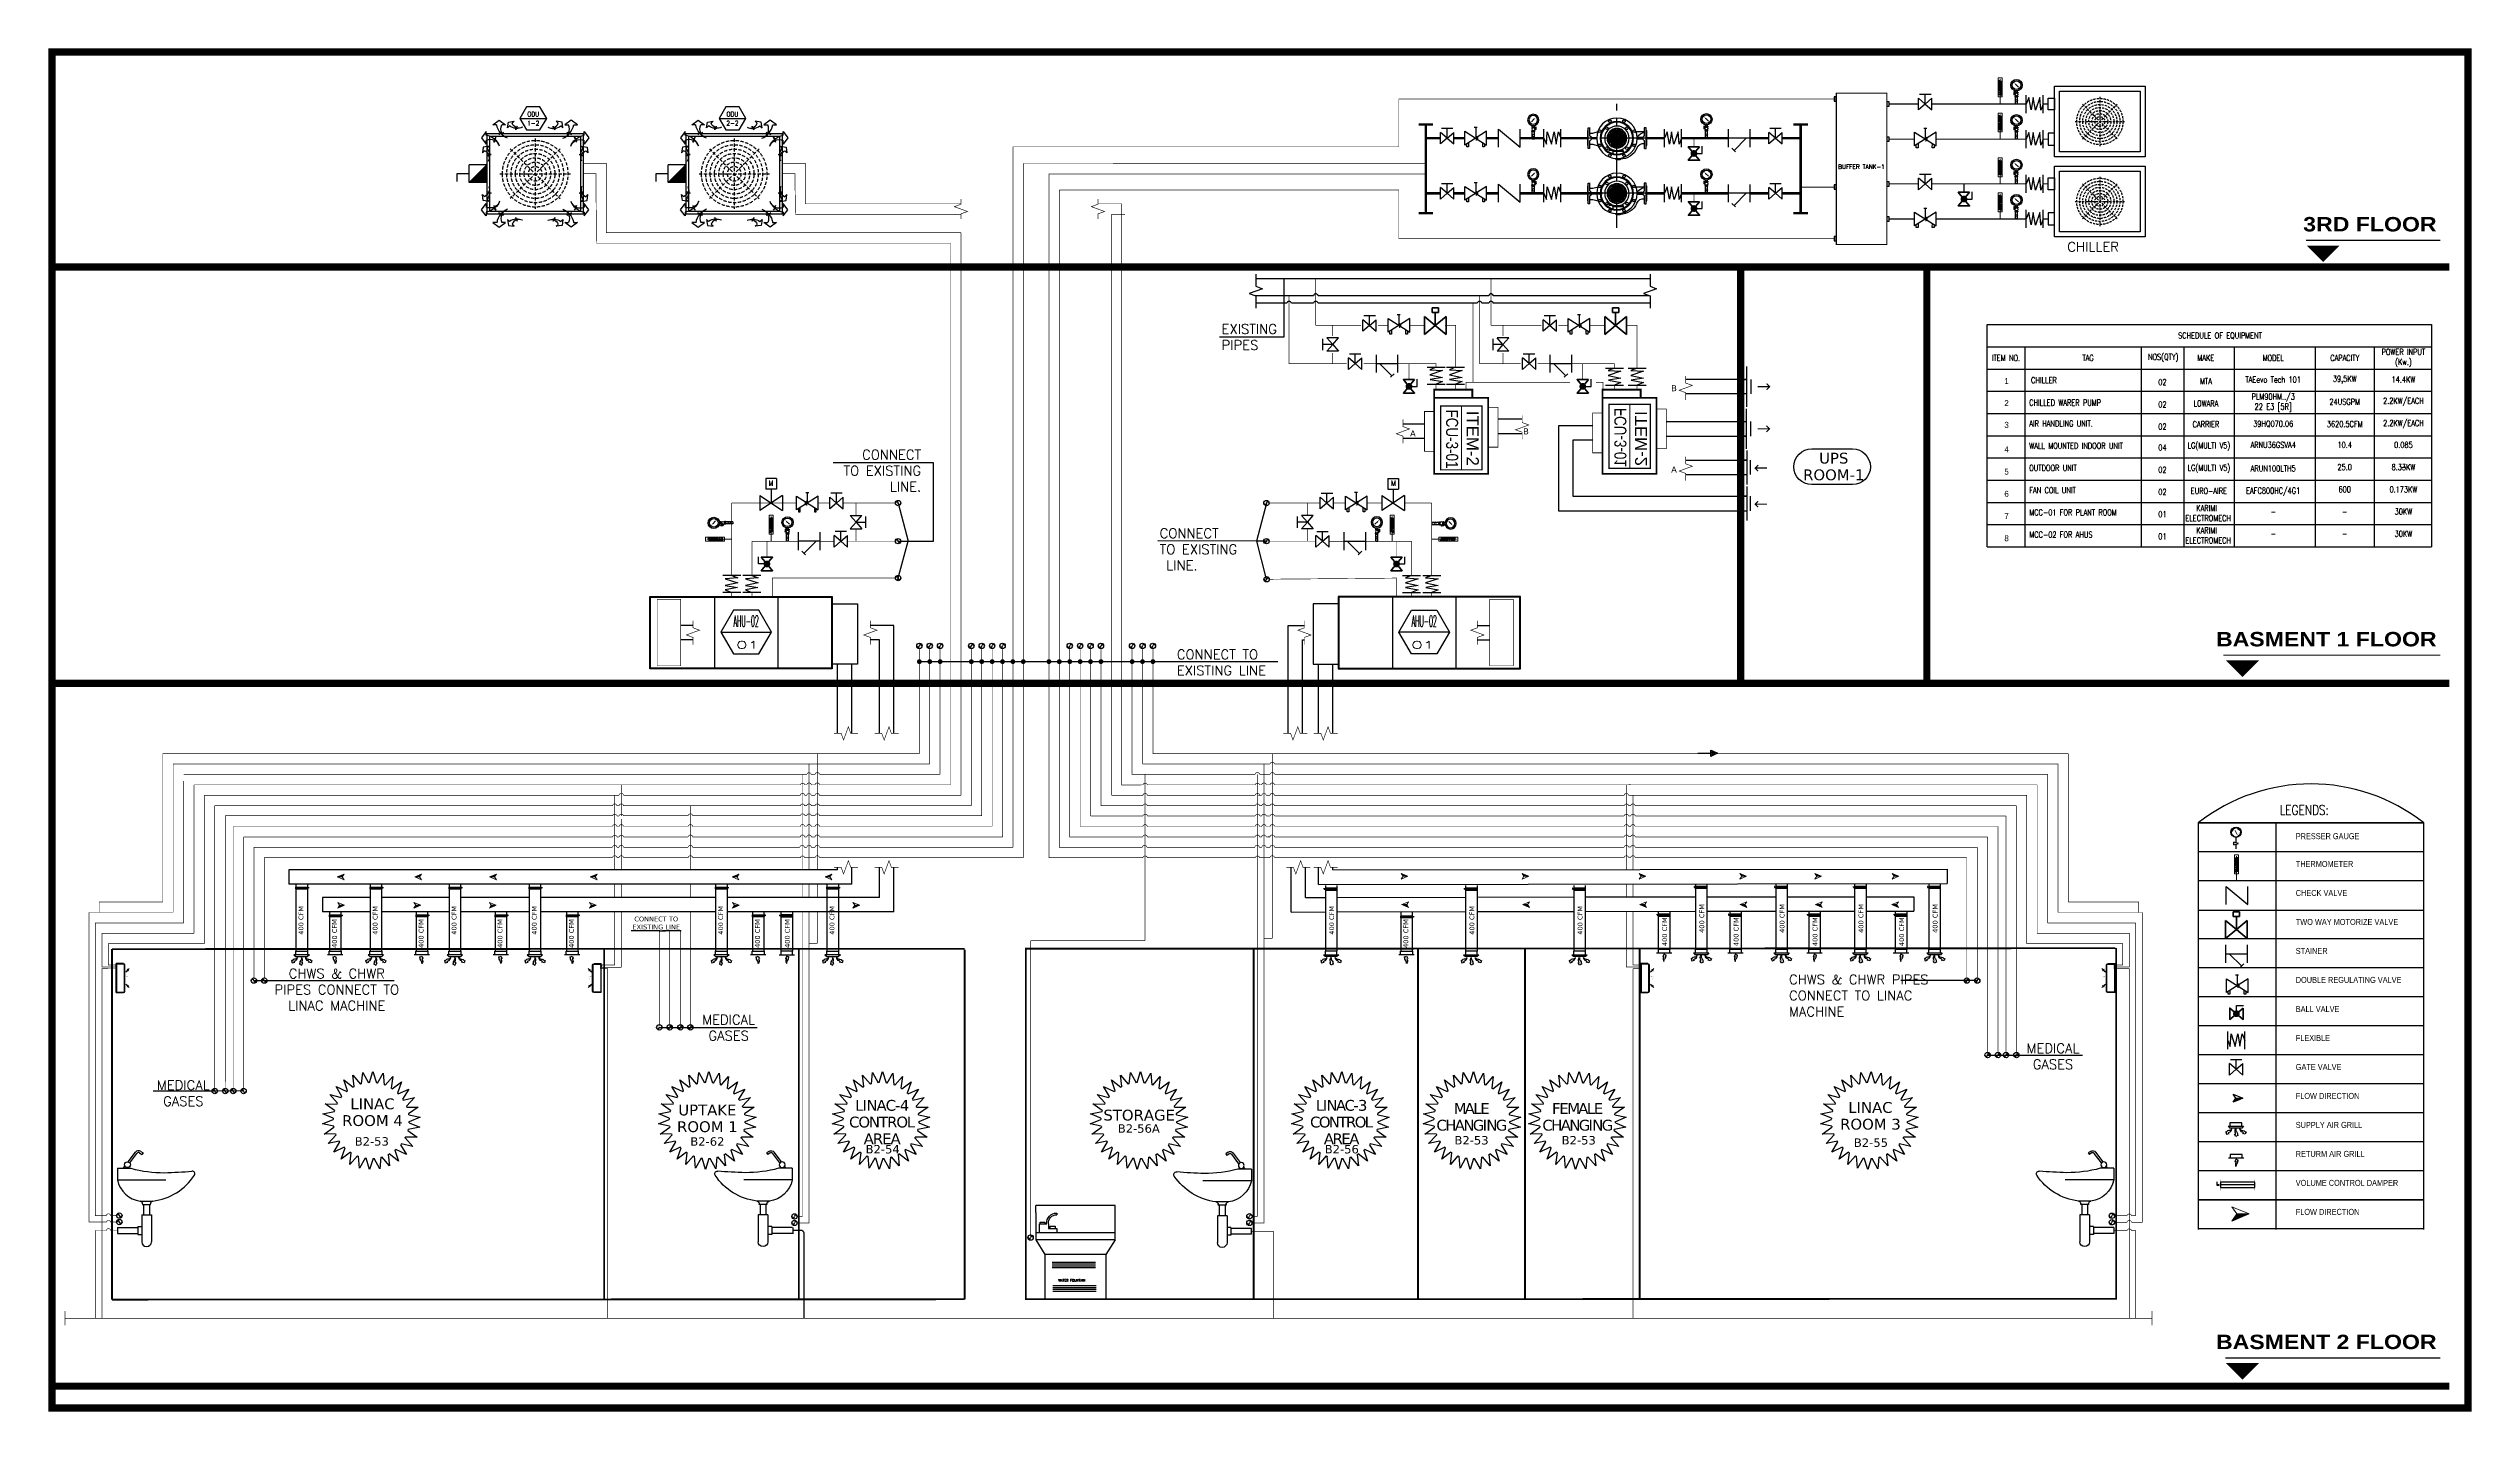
# Model space of a CAD drawing. Header units: inches. Extents: x -24112 to -17439, y -10663 to -8397.
# Drawn here: x -24112 to -20084, y -10663 to -8397 of the extents above; entities that cross this region are included whole.
import ezdxf
from ezdxf.enums import TextEntityAlignment as Align
from ezdxf.lldxf.tags import DXFTag

# ---------------------------------------------------------------- set-up
doc = ezdxf.new("R2010")
doc.units = ezdxf.units.IN
doc.header["$LTSCALE"] = 300
doc.header["$MEASUREMENT"] = 0
for name, pattern in [('CENTER', [2, 1.25, -0.25, 0.25, -0.25]), ('CENTER2', [1.125, 0.75, -0.125, 0.125, -0.125]), ('CONTINUÏUS', [0]), ('HIDDEN', [0.375, 0.25, -0.125])]:
    doc.linetypes.add(name, pattern=pattern)
doc.layers.get('0').update_dxf_attribs({"linetype": 'CONTINUOUS'})
doc.layers.get('Defpoints').update_dxf_attribs({"color": 2, "linetype": 'CONTINUOUS'})
for name, color, linetype in [('(2) A-24-03 Finish$0$Existing Block', 1, 'CONTINUOUS'), ('A-ROOM-TAG 1.4', 253, 'CONTINUOUS'), ('A-TEXT', 252, 'CONTINUOUS'), ('AC-DIFFUSER', 2, 'CONTINUÏUS'), ('Ac-Duct', 6, 'CONTINUOUS'), ('AC-EA-DUCT', 8, 'CONTINUOUS'), ('AC-FA-DUCT', 8, 'CONTINUOUS'), ('AD DIM', 8, 'CONTINUOUS'), ('AIR-DEVICES', 1, 'HIDDEN'), ('ARR', 8, 'CONTINUOUS'), ('at_Entity', 3, 'CONTINUOUS'), ('ch.w.ret.', 1, 'CONTINUOUS'), ('CHWS', 5, 'CONTINUOUS'), ('CI-PIPE', 153, 'CONTINUOUS'), ('COOLING WATER RETURN', 88, 'CONTINUOUS'), ('Dim1', 1, 'CONTINUOUS'), ('DUCT TEXT', 3, 'CONTINUOUS'), ('E-FIX', 4, 'CONTINUOUS'), ('EAD', 30, 'CONTINUOUS'), ('Equipments', 1, 'CONTINUOUS'), ('FIXTURE', 1, 'CONTINUOUS'), ('GECO-DR-TEXT', 7, 'CONTINUOUS'), ('hader', 1, 'CONTINUOUS'), ('M-AC-Grille', 3, 'CONTINUOUS'), ('M-CHS', 1, 'CONTINUOUS'), ('M-EQUIP', 32, 'CONTINUOUS'), ('M-HVAC-DUCT', 160, 'CONTINUOUS'), ('M-TEXT', 3, 'CONTINUOUS'), ('M-UPSTAND', 2, 'CONTINUOUS'), ('MS-PL-TEXT', 3, 'CONTINUOUS'), ('NUMBERING', 5, 'CONTINUOUS'), ('P-N2O', 56, 'NO2_PIPE'), ('P-OX NEW', 180, 'OXYGEN_GAS'), ('P-VAC NEW', 211, 'VACCUM_GAS'), ('REF.PIPE', 5, 'CONTINUOUS'), ('S.A TEXT', 7, 'CONTINUOUS'), ('SA-DIM', 3, 'CONTINUOUS'), ('SA-LEADER', 30, 'CONTINUOUS'), ('SA-MA', 60, 'CONTINUOUS'), ('Smc_Units', 1, 'CONTINUOUS'), ('T', 2, 'CONTINUOUS'), ('TEXT 23233', 181, 'CONTINUOUS'), ('unit', 1, 'CONTINUOUS'), ('VALVE-', 1, 'CONTINUOUS'), ('VCD', 1, 'CONTINUOUS'), ('YH-CHWR', 4, 'CONTINUÏUS'), ('YH-CHWS', 6, 'CONTINUOUS'), ('YH-EQUIP', 32, 'CONTINUOUS')]:
    doc.layers.add(name, color=color, linetype=linetype)
for name, color, linetype, lineweight in [('PIPE HANGER', 1, 'CONTINUOUS', 5), ('Room Text', 7, 'CONTINUOUS', 5), ('S-A-DUCT', 3, 'CONTINUOUS', 15)]:
    doc.layers.add(name, color=color, linetype=linetype, lineweight=lineweight)
doc.styles.add('2nd Floor ELEC$0$SMC_DIMMING', font='simplex.shx', dxfattribs={"width": 0.8})
doc.styles.add('AB', font='ariblk.ttf')
doc.styles.add('ARIAL', font='arial.ttf', dxfattribs={"width": 0.8})
doc.styles.add('MtXpl_simplex_shx', font='simplex.shx')
doc.styles.add('R1', font='romans.shx', dxfattribs={"width": 0.7})
doc.styles.add('ROMANS', font='romans')
doc.styles.add('Smc-1', font='simplex.shx', dxfattribs={"width": 0.8})
doc.styles.add('SMC_TEXTING', font='simplex.shx', dxfattribs={"width": 0.8})
doc.styles.add('TXT 1_4', font='arial.ttf', dxfattribs={"height": 3.5})
doc.styles.add('Verdana', font='verdana.ttf')
tags = doc.linetypes.add('CHLLID_WATER_RETURN', pattern='A,30.7,-5.08,["CHWR",Standard,S=2.54,R=0,X=-2.54,Y=-1.27],-10.46', length=46.24).pattern_tags.tags
tags[6] = DXFTag(74, 10)
tags = doc.linetypes.add('CHLLID_WATER_SUPPLY', pattern='A,30.7,-5.08,["CHWS",Standard,S=2.54,R=0,X=-2.54,Y=-1.27],-10.46', length=46.24).pattern_tags.tags
tags[6] = DXFTag(74, 10)
tags = doc.linetypes.add('CONDENSATE_DRAIN', pattern='A,0.5,-0.2,["CD",Standard,S=0.1,R=0,X=-0.1,Y=-0.05],-0.2', length=0.9).pattern_tags.tags
tags[6] = DXFTag(74, 10)
tags = doc.linetypes.add('COOL_WATER', pattern='A,0.5,-0.2,["CW",Standard,S=0.1,R=0,X=-0.1,Y=-0.05],-0.2', length=0.9).pattern_tags.tags
tags[6] = DXFTag(74, 10)
tags = doc.linetypes.add('DRAINE', pattern='A,0.5,-0.2,["D",Standard,S=0.1,R=0,X=-0.1,Y=-0.05],-0.2', length=0.9).pattern_tags.tags
tags[6] = DXFTag(74, 10)
tags = doc.linetypes.add('HOT_WATER_RETURN', pattern='A,0.5,-0.2,["HWR",Standard,S=0.1,R=0,X=-0.1,Y=-0.05],-0.2', length=0.9).pattern_tags.tags
tags[6] = DXFTag(74, 10)
tags = doc.linetypes.add('HOT_WATER_SUPPLY', pattern='A,0.5,-0.2,["HW",Standard,S=0.1,R=0,X=-0.1,Y=-0.05],-0.2', length=0.9).pattern_tags.tags
tags[6] = DXFTag(74, 10)
tags = doc.linetypes.add('MA_LINE', pattern='A,0.5,-0.2,["MA",Standard,S=0.1,R=0,X=-0.1,Y=-0.05],-0.25', length=0.95).pattern_tags.tags
tags[6] = DXFTag(74, 10)
doc.linetypes.add('NO2_PIPE', pattern='A,0.5,-0.2,["N2O",Standard,S=0.1,R=0,X=-0.1,Y=-0.05],-0.25', length=0.95)
doc.linetypes.add('OXYGEN_GAS', pattern='A,0.5,-0.2,["OX",Standard,S=0.1,R=0,X=-0.1,Y=-0.05],-0.2', length=0.9)
tags = doc.linetypes.add('REFRIGERANT_RETURN', pattern='A,0.5,-0.2,["RR",Standard,S=0.1,R=0,X=-0.1,Y=-0.05],-0.2', length=0.9).pattern_tags.tags
tags[6] = DXFTag(74, 10)
tags = doc.linetypes.add('REFRIGERANT_SUPPLY', pattern='A,0.5,-0.2,["RS",Standard,S=0.1,R=0,X=-0.1,Y=-0.05],-0.2', length=0.9).pattern_tags.tags
tags[6] = DXFTag(74, 10)
doc.linetypes.add('VACCUM_GAS', pattern='A,0.5,-0.2,["VAC",Standard,S=0.1,R=0,X=-0.1,Y=-0.05],-0.25', length=0.95)
doc.dimstyles.new('2nd Floor ELEC$0$SMC_DOT_1-8', dxfattribs={"dimscale": 4, "dimtxt": 2, "dimasz": 0.66, "dimexe": 1.8, "dimexo": 0.625, "dimgap": 0.9, "dimtad": 0, "dimtih": 1, "dimtoh": 1, "dimdec": 0, "dimzin": 0, "dimdsep": 46, "dimlunit": 3, "dimtxsty": '2nd Floor ELEC$0$SMC_DIMMING', "dimcen": 0.09, "dimclrd": 34, "dimclre": 34, "dimclrt": 123, "dimadec": 0, "dimazin": 0, "dimtfac": 1, "dimtdec": 0, "dimtofl": 0, "dimtmove": 0, "dimatfit": 3, "dimldrblk": '2nd Floor ELEC$0$SMC_DOT', "dimfxl": 1, "dimtolj": 1, "dimtzin": 0, "dimarcsym": 0})

msp = doc.modelspace()

# ---------------------------------------------------------------- texts
at = {"lineweight": -3, "insert": (-21375.7, -8748.5), "char_height": 0.0625, "width": 7.812, "attachment_point": 3, "style": 'ARIAL'}
msp.add_mtext('https://forums.autodesk.com/t5/forums/v4/forumtopicpage.kudosbuttonv2.kudoentity:kudoentity/kudosable-gid/5540185?t:ac=board-id/706/message-id/75043&t:cp=kudos/contributions/tapletcontributionspage&ticket=wvbgLsyOV4UJ_7689921', dxfattribs=at)
at = {"layer": 'AD DIM', "color": 2, "style": 'ROMANS', "width": 0.8}
for p in [(-23306.2, -8505.8), (-22975.1, -8505.8)]:
    msp.add_text('ODU', height=8, dxfattribs=at).set_placement(p, align=Align.MIDDLE_CENTER)
at = {"layer": 'AD DIM', "color": 7, "style": 'ROMANS', "width": 0.8}
for s, p in [('1-2', (-23306.2, -8520.9)), ('2-2', (-22975.1, -8520.9))]:
    msp.add_text(s, height=8, dxfattribs=at).set_placement(p, align=Align.MIDDLE_CENTER)
at = {"layer": 'DUCT TEXT', "color": 253, "lineweight": -3, "char_height": 24, "attachment_point": 6, "style": 'AB'}
for s, insert, width in [('3RD FLOOR', (-20142.3, -8689), 495.337), ('BASMENT 1 FLOOR', (-20142.3, -9378.9), 635.414), ('BASMENT 2 FLOOR', (-20142.3, -10547.4), 495.337)]:
    msp.add_mtext(s, dxfattribs=dict(at, insert=insert, width=width))
at = {"layer": 'GECO-DR-TEXT', "style": 'R1'}
msp.add_text('WATER FOUNTAIN', height=4, rotation=359.9996, dxfattribs=at).set_placement((-22433.4, -10447))
at = {"layer": 'M-TEXT', "color": 7, "style": 'ROMANS'}
msp.add_text('CHILLER', height=16, dxfattribs=at).set_placement((-20756.1, -8734.4))
at = {"layer": 'M-TEXT', "color": 7, "lineweight": -3, "char_height": 16, "style": 'ROMANS'}
for s, insert, width, attachment_point in [('EXISTING PIPES', (-22161.9, -8855), 143.776, 1), ('CONNECT TO EXISTING LINE.', (-22661.5, -9064), 143.776, 3), ('CONNECT TO EXISTING  LINE. ', (-22264.9, -9194.7), 145.388, 1), ('CONNECT TO EXISTING LINE', (-22236.4, -9396.2), 164.247, 1), ('CHWS & CHWR PIPES CONNECT TO LINAC MACHINE', (-23632.8, -9926.7), 233.886, 2), ('CHWS & CHWR PIPES CONNECT TO LINAC MACHINE', (-21218.7, -9936.6), 256.802, 1), ('MEDICAL GASES', (-22981.4, -10003.4), 101.596, 2), ('MEDICAL GASES', (-20779.9, -10051), 137.507, 2), ('MEDICAL GASES', (-23887.9, -10112.3), 43.537, 2)]:
    msp.add_mtext(s, dxfattribs=dict(at, insert=insert, width=width, attachment_point=attachment_point))
at = {"layer": 'MS-PL-TEXT', "color": 7, "lineweight": -3, "width": 0.8}
for s, p in [('PRESSER GAUGE', (-20376.4, -9711.3)), ('THERMOMETER', (-20376.4, -9757.5)), ('CHECK VALVE', (-20376.4, -9805.7)), ('TWO WAY MOTORIZE VALVE', (-20376.4, -9853.9)), ('STAINER', (-20376.4, -9902.1)), ('DOUBLE REGULATING VALVE', (-20376.4, -9950.3)), ('BALL VALVE', (-20376.4, -9998.6)), ('FLEXIBLE', (-20376.4, -10046.8)), ('GATE VALVE', (-20376.4, -10095)), ('FLOW DIRECTION', (-20376.4, -10143.2)), ('SUPPLY AIR GRILL', (-20376.4, -10191.4)), ('RETURM AIR GRILL', (-20376.4, -10239.6)), ('VOLUME CONTROL DAMPER', (-20376.4, -10287.8)), ('FLOW DIRECTION', (-20376.4, -10336))]:
    msp.add_text(s, height=10, dxfattribs=at).set_placement(p)
at = {"layer": 'MS-PL-TEXT', "color": 7, "lineweight": -3, "insert": (-20571.9, -8868.8), "char_height": 10, "width": 168.818, "attachment_point": 1, "style": 'MtXpl_simplex_shx'}
msp.add_mtext('{\\W0.8;SCHEDULE OF EQUIPMENT}', dxfattribs=at)
at = {"layer": 'MS-PL-TEXT', "color": 7, "lineweight": -3, "char_height": 10}
for s, insert, attachment_point in [('{\\Fsimplex|c0;\\W0.8;POWER INPUT\\P(Kw.)}', (-20197.4, -8911.2), 5), ('{\\Fsimplex|c0;\\W0.8;ITEM NO.}', (-20858.1, -8911.2), 5), ('{\\Fsimplex|c0;\\W0.8;TAG}', (-20721.7, -8911.2), 5), ('{\\Fsimplex|c0;\\W0.8;NOS(QTY)}', (-20596.7, -8911.2), 5), ('{\\Fsimplex|c0;\\W0.8;MAKE}', (-20525.7, -8911.2), 5), ('{\\Fsimplex|c0;\\W0.8;MODEL}', (-20413.9, -8911.2), 5), ('{\\Fsimplex|c0;\\W0.8;CAPACITY}', (-20295, -8911.2), 5), ('2', (-20857.1, -8986.2), 5), ('1', (-20857.1, -8949.6), 5), ('{\\Fsimplex|c0;\\W0.8;CHILLED WARER PUMP}', (-20819.4, -8980.5), 1), ('{\\Fsimplex|c0;\\W0.8;CHILLER}', (-20795, -8948.1), 5), ('{\\Fsimplex|c0;\\W0.8;\\P02}', (-20598, -8943.1), 5), ('{\\Fsimplex|c0;\\W0.8;LOWARA}', (-20525.7, -8986.8), 5), ('{\\Fsimplex|c0;\\W0.8;MTA}', (-20525.7, -8949.8), 5), ('\\A1;{\\Fsimplex|c0;\\W0.8;TAEevo Tech 101}', (-20413.9, -8947.2), 5), ('\\A1;{\\Fsimplex|c0;\\W0.8;PLM90HM../3\\P22 E3 [5R]}', (-20413.9, -8985.5), 5), ('\\A1;{\\Fsimplex|c0;\\W0.8;24USGPM}', (-20295, -8984.1), 5), ('\\A1;{\\Fsimplex|c0;\\W0.8;2.2KW/EACH}', (-20197.4, -8984.1), 5), ('\\A1;{\\Fsimplex|c0;\\W0.8;14.4KW}', (-20197.4, -8947.2), 5), ('3', (-20857.1, -9022.5), 5), ('{\\Fsimplex|c0;\\W0.8;AIR HANDLING UNIT.}', (-20819.4, -9015.3), 1), ('{\\Fsimplex|c0;\\W0.8;\\P02}', (-20598, -8980.1), 5), ('{\\Fsimplex|c0;\\W0.8;\\P02}', (-20598, -9017), 5), ('{\\Fsimplex|c0;\\W0.8;CARRIER}', (-20525.7, -9021.5), 5), ('\\A1;{\\Fsimplex|c0;\\W0.8;39HQ070.06}', (-20413.9, -9021), 5), ('\\A1;{\\Fsimplex|c0;\\W0.8;3620.5CFM}', (-20295, -9021), 5), ('\\A1;{\\Fsimplex|c0;\\W0.8;2.2KW/EACH}', (-20197.4, -9021), 5), ('4', (-20857.1, -9063.3), 5), ('{\\Fsimplex|c0;\\W0.8;WALL MOUNTED INDOOR UNIT}', (-20819.4, -9052.2), 1), ('{\\Fsimplex|c0;\\W0.8;\\P04}', (-20598, -9051.8), 5), ('{\\Fsimplex|c0;\\W0.8;LG(MULTI V5)}', (-20520.8, -9058.4), 5), ('\\A1;{\\Fsimplex|c0;\\W0.8;ARNU36GSVA4}', (-20413.9, -9055.8), 5), ('\\A1;{\\Fsimplex|c0;\\W0.8;10.4}', (-20295, -9055.8), 5), ('\\A1;{\\Fsimplex|c0;\\W0.8;0.085}', (-20197.4, -9055.8), 5), ('5', (-20857.1, -9100.2), 5), ('{\\Fsimplex|c0;\\W0.8;OUTDOOR UNIT}', (-20819.4, -9089.1), 1), ('{\\Fsimplex|c0;\\W0.8;\\P02}', (-20598, -9088.7), 5), ('{\\Fsimplex|c0;\\W0.8;LG(MULTI V5)}', (-20520.8, -9095.4), 5), ('\\A1;{\\Fsimplex|c0;\\W0.8;ARUN100LTH5}', (-20413.9, -9094.8), 5), ('\\A1;{\\Fsimplex|c0;\\W0.8;25.0}', (-20295, -9092.7), 5), ('\\A1;{\\Fsimplex|c0;\\W0.8;8.33KW}', (-20197.4, -9092.7), 5), ('\\A1;{\\Fsimplex|c0;\\W0.8;-}', (-20197.4, -9092.7), 5), ('6', (-20857.1, -9137.2), 5), ('{\\Fsimplex|c0;\\W0.8;FAN COIL UNIT}', (-20819.4, -9126.1), 1), ('{\\Fsimplex|c0;\\W0.8;\\P02}', (-20598, -9125.6), 5), ('{\\Fsimplex|c0;\\W0.8;EURO-AIRE}', (-20520.8, -9132.3), 5), ('\\A1;{\\Fsimplex|c0;\\W0.8;EAFC800HC/4G1}', (-20413.9, -9133.5), 5), ('\\A1;{\\Fsimplex|c0;\\W0.8;600}', (-20295, -9129.7), 5), ('\\A1;{\\Fsimplex|c0;\\W0.8;0.173KW}', (-20197.4, -9129.7), 5), ('7', (-20857.1, -9174.1), 5), ('{\\Fsimplex|c0;\\W0.8;MCC-01 FOR PLANT ROOM }', (-20819.4, -9163), 1), ('{\\Fsimplex|c0;\\W0.8;\\P01}', (-20598, -9162.6), 5), ('{\\Fsimplex|c0;\\W0.8;\\P01}', (-20598, -9162.6), 5), ('{\\Fsimplex|c0;\\W0.8;KARIMI\\P ELECTROMECH}', (-20524.7, -9169.2), 5), ('\\A1;{\\Fsimplex|c0;\\W0.8;-}', (-20413.9, -9166.6), 5), ('\\A1;{\\Fsimplex|c0;\\W0.8;-}', (-20413.9, -9166.6), 5), ('\\A1;{\\Fsimplex|c0;\\W0.8;-}', (-20295, -9166.6), 5), ('\\A1;{\\Fsimplex|c0;\\W0.8;-}', (-20295, -9166.6), 5), ('\\A1;{\\Fsimplex|c0;\\W0.8;30KW}', (-20197.4, -9166.6), 5), ('\\A1;{\\Fsimplex|c0;\\W0.8;-}', (-20197.4, -9166.6), 5), ('8', (-20857.1, -9211), 5), ('{\\Fsimplex|c0;\\W0.8;MCC-02 FOR AHUS}', (-20819.4, -9199.9), 1), ('{\\Fsimplex|c0;\\W0.8;\\P01}', (-20598, -9199.5), 5), ('{\\Fsimplex|c0;\\W0.8;\\P01}', (-20598, -9199.5), 5), ('{\\Fsimplex|c0;\\W0.8;KARIMI\\P ELECTROMECH}', (-20524.7, -9206.2), 5), ('\\A1;{\\Fsimplex|c0;\\W0.8;-}', (-20413.9, -9203.5), 5), ('\\A1;{\\Fsimplex|c0;\\W0.8;-}', (-20413.9, -9203.5), 5), ('\\A1;{\\Fsimplex|c0;\\W0.8;-}', (-20295, -9203.5), 5), ('\\A1;{\\Fsimplex|c0;\\W0.8;-}', (-20295, -9203.5), 5), ('\\A1;{\\Fsimplex|c0;\\W0.8;30KW}', (-20197.4, -9203.5), 5)]:
    msp.add_mtext(s, dxfattribs=dict(at, insert=insert, attachment_point=attachment_point))
at = {"layer": 'MS-PL-TEXT', "color": 7, "lineweight": -3, "insert": (-20295, -8947.2), "char_height": 10, "width": 85.854, "attachment_point": 5}
msp.add_mtext('\\A1;{\\Fsimplex|c0;\\W0.8;39,5KW}', dxfattribs=at)
at = {"layer": 'NUMBERING', "lineweight": -3, "style": 'TXT 1_4', "width": 0.8}
msp.add_text('FCU-3-01', height=20, rotation=270, dxfattribs=at).set_placement((-21788.8, -8996.9))
at = {"layer": 'NUMBERING', "lineweight": -3, "insert": (-21744.4, -9044.8), "char_height": 20, "width": 88.378, "attachment_point": 5, "rotation": 270, "style": 'TXT 1_4'}
msp.add_mtext('ITEM-2', dxfattribs=at)
at = {"layer": 'Room Text', "style": 'Verdana'}
for s, p in [('B2-56A', (-22299.6, -10192.4)), ('B2-53', (-23574.6, -10213.8)), ('B2-62', (-23016.8, -10214)), ('B2-54', (-22725.4, -10226.8)), ('B2-56', (-21962.2, -10226.8)), ('B2-53', (-21746.5, -10211.9)), ('B2-53', (-21568.3, -10211.9)), ('B2-55', (-21082.6, -10215.9))]:
    msp.add_text(s, height=14, dxfattribs=at).set_placement(p, align=Align.MIDDLE_CENTER)
at = {"layer": 'Room Text', "lineweight": -3, "attachment_point": 2, "line_spacing_factor": 0.926111, "style": 'Verdana'}
for s, insert, char_height, width in [('B', (-21409.9, -8956.4), 10, 109.686), ('A', (-21844, -9031.7), 10, 109.686), ('B', (-21656, -9028.3), 10, 109.686), ('A', (-21409.9, -9091.7), 10, 109.686), ('UPS ROOM-1', (-21144.4, -9068.7), 18, 127.009), ('LINAC ROOM 4', (-23573.5, -10142.4), 18, 127.009), ('\\pt0;{\\T0.9;LINAC-4 CONTROL AREA}', (-22727, -10144.9), 18, 127.009), ('\\pt0;{\\T0.8;LINAC-3 CONTROL AREA}', (-21963.7, -10144.9), 18, 127.009), ('{\\T0.8;MALE CHANGING\\H1.14128x; }', (-21747.4, -10150.1), 18, 127.009), ('{\\T0.8;FEMALE CHANGING}', (-21571.3, -10150.1), 18, 127.009), ('LINAC ROOM 3', (-21083.4, -10148.4), 18, 127.009), ('UPTAKE ROOM 1', (-23016.8, -10152.6), 18, 127.009), ('STORAGE', (-22299, -10161.1), 18, 127.009)]:
    msp.add_mtext(s, dxfattribs=dict(at, insert=insert, char_height=char_height, width=width))
at = {"layer": 'Room Text', "lineweight": -3, "insert": (-23101.8, -9840), "char_height": 8, "width": 86.659, "attachment_point": 2, "style": 'Verdana'}
msp.add_mtext('CONNECT TO EXISTING LINE', dxfattribs=at)
at = {"layer": 'S-A-DUCT', "lineweight": -3, "char_height": 8, "rotation": 90, "line_spacing_factor": 0.755801, "style": 'Verdana'}
for insert, width, attachment_point in [((-23688.2, -9870.2), 58.879, 7), ((-23564.9, -9870.2), 58.879, 7), ((-23433.7, -9870.2), 58.879, 7), ((-23300.4, -9870.2), 58.879, 7), ((-22990.5, -9870.2), 58.879, 7), ((-22805.5, -9870.2), 58.879, 7), ((-21983, -9870.2), 151.12, 1), ((-21749.9, -9870.2), 151.12, 1), ((-21570.1, -9870.2), 151.12, 1), ((-21367.7, -9867.1), 151.12, 1), ((-21234.3, -9867.1), 151.12, 1), ((-21103.2, -9867.1), 151.12, 1), ((-20979.9, -9867.1), 151.12, 1), ((-23632.4, -9892.2), 58.879, 7), ((-23488.5, -9892.2), 58.879, 7), ((-23357.3, -9892.2), 58.879, 7), ((-23238.6, -9892.2), 58.879, 7), ((-22929.3, -9892.2), 58.879, 7), ((-22887.9, -9892.2), 58.879, 1), ((-21851.5, -9892.2), 151.12, 7), ((-21429.5, -9889.1), 151.12, 1), ((-21310.7, -9889.1), 151.12, 1), ((-21179.5, -9889.1), 151.12, 1), ((-21035.6, -9889.1), 151.12, 1)]:
    msp.add_mtext('400 CFM', dxfattribs=dict(at, insert=insert, width=width, attachment_point=attachment_point))
at = {"layer": 'S.A TEXT', "lineweight": -3, "insert": (-20409.4, -9662.8), "char_height": 16, "width": 98.675, "attachment_point": 4, "style": 'SMC_TEXTING'}
msp.add_mtext('\\pi6.36593;LEGENDS:', dxfattribs=at)

# ---------------------------------------------------------------- blocks, each defined once
blk = doc.blocks.new('A$C60FB6271')
at = {"linetype": 'ByBlock', "lineweight": 20}
for p, q in [((0, 4.35), (-0.29, 4.35)), ((0, 4.16), (-0.29, 4.16)), ((0, 3.98), (-0.29, 3.98)), ((0, 3.79), (-0.29, 3.79)), ((0, 3.6), (-0.29, 3.6)), ((0, 3.42), (-0.29, 3.42)), ((0, 3.23), (-0.29, 3.23)), ((0, 3.04), (-0.29, 3.04)), ((0, 2.85), (-0.29, 2.85)), ((0, 2.67), (-0.29, 2.67)), ((0, 2.48), (-0.29, 2.48)), ((0, 2.29), (-0.29, 2.29)), ((0, 2.11), (-0.29, 2.11)), ((0, 1.92), (-0.29, 1.92)), ((0, 1.73), (-0.29, 1.73)), ((0, 4.26), (0.29, 4.26)), ((0, 4.07), (0.29, 4.07)), ((0, 3.88), (0.29, 3.88)), ((0, 3.7), (0.29, 3.7)), ((0, 3.51), (0.29, 3.51)), ((0, 3.32), (0.29, 3.32)), ((0, 3.14), (0.29, 3.14)), ((0, 2.95), (0.29, 2.95)), ((0, 2.76), (0.29, 2.76)), ((0, 2.57), (0.29, 2.57)), ((0, 2.39), (0.29, 2.39)), ((0, 2.2), (0.29, 2.2)), ((0, 2.01), (0.29, 2.01)), ((0, 1.83), (0.29, 1.83)), ((0, 1.64), (0.29, 1.64))]:
    blk.add_line(p, q, dxfattribs=at)
at = {"layer": 'VALVE-', "lineweight": 20}
blk.add_line((0, 4.58), (0, 0), dxfattribs=at)
blk.add_lwpolyline([(-0.38, 4.82), (0.38, 4.82), (0.38, 1.33), (-0.38, 1.33)], close=True, dxfattribs=at)
blk = doc.blocks.new('flexible')
at = {"layer": 'Smc_Units', "lineweight": -3}
for p, q in [((0, 32), (0, -32)), ((9.1, -23.1), (0, 0)), ((17.2, 21.1), (9.1, -23.1)), ((24.4, -23.1), (17.2, 21.1)), ((33.5, 21.9), (24.4, -23.1)), ((48.8, -23.1), (33.5, 21.9)), ((51.4, 21.9), (48.8, -23.1)), ((60.4, 0), (51.4, 21.9)), ((60.4, 32), (60.4, -32))]:
    blk.add_line(p, q, dxfattribs=at)
blk = doc.blocks.new('TWO WAY VALVE')
at = {"lineweight": 50}
for p, q in [((-15, -18), (0, 0)), ((0, 0), (15, -18)), ((0, 0), (21.3, 0)), ((15, -18), (-15, -18))]:
    blk.add_line(p, q, dxfattribs=at)
blk.add_lwpolyline([(0, 0), (15, 18), (-15, 18), (0, 0)], dxfattribs=at)
blk.add_lwpolyline([(21.3, -5.2), (29.4, -5.2), (29.4, 5.2), (21.3, 5.2)], close=True, dxfattribs=at)
blk = doc.blocks.new('A$C5ECF5758')
at = {"color": 1}
for p, q in [((0, 0), (0, 295)), ((0, 295), (254, 295))]:
    blk.add_line(p, q, dxfattribs=at)
at = {"color": 1, "lineweight": 50}
for points in [[(0, 0), (-241, -200), (-241, 200)], [(241, 200), (0, 0), (241, -200)]]:
    blk.add_lwpolyline(points, close=True, dxfattribs=at)
at = {"color": 1, "linetype": 'HIDDEN', "const_width": 121}
blk.add_lwpolyline([(60, 1, 1), (-61, 1, 1)], format="xyb", close=True, dxfattribs=at)
blk = doc.blocks.new('NOT RETURN VALVE')
at = {"layer": 'Equipments', "color": 1, "lineweight": -3, "ltscale": 20}
for p, q in [((-18, -15), (-18, 15)), ((-18, 15), (18, -15)), ((18, -15), (18, 15))]:
    blk.add_line(p, q, dxfattribs=at)
blk = doc.blocks.new('INLINE-PUMP')
at = {"color": 15, "linetype": 'CENTER', "ltscale": 0.1}
for p, q in [((0, -33.2), (0, 33.2)), ((-36.8, 0.2), (36.8, 0.2))]:
    blk.add_line(p, q, dxfattribs=at)
at = {"color": 1}
for p, q in [((-28.8, -7), (-28.8, 7.4)), ((-28.1, 7.4), (-28.8, 7.4)), ((-28.1, -10), (-28.1, 10)), ((-28.1, 10), (-26.4, 10)), ((-26.6, 2.4), (-26.6, 10)), ((-26.6, 6.1), (-18.3, 6.1)), ((-26.6, 2.4), (-25.4, 1.3)), ((-25.2, -0.9), (-25.2, 0.9)), ((-25.2, 0.9), (-19.5, 0.9)), ((23.2, 5), (18.2, 6.5)), ((19.5, 0.5), (24.7, 0.5)), ((26, 5), (23.4, 5)), ((24.7, -0.9), (24.7, 0.9)), ((26, 2.4), (24.8, 1.3)), ((27.6, 10), (25.9, 10)), ((26, 2.4), (26, 10)), ((27.6, -10), (27.6, 10)), ((27.6, 7.4), (28.2, 7.4)), ((28.2, -7), (28.2, 7.4)), ((-28.1, -7), (-28.8, -7)), ((-26.6, -10), (-28.1, -10)), ((-26.6, -2.4), (-25.4, -1.3)), ((-26.6, -10), (-26.6, -2.4)), ((-25.2, -0.9), (-19.5, -0.9)), ((-6, -12.5), (-6, -15.1)), ((-5.7, -12), (-5.7, -10.4)), ((3.8, -12.5), (3.8, -15.1)), ((4.2, -12), (5.5, -10.5)), ((23.2, -5.8), (18.2, -7.3)), ((19.5, -0.5), (24.7, -0.5)), ((26, -5.7), (23.4, -5.7)), ((26, -2.4), (24.8, -1.3)), ((26, -10), (26, -2.4)), ((26, -10), (27.6, -10)), ((27.6, -7), (28.2, -7))]:
    blk.add_line(p, q, dxfattribs=at)
for points in [[(-17.2, 7.8), (-17.7, 6.7), (-17, 5.7), (-15.7, 5.8), (-15.2, 7), (-16, 8)], [(-10.9, 10), (-10, 10.9), (-8.7, 10.5), (-8.4, 9.3), (-9.3, 8.4), (-10.5, 8.7)], [(-6.7, 17.7), (-7.8, 17.2), (-8, 16), (-7, 15.2), (-5.8, 15.7), (-5.7, 17)], [(7.8, 17.2), (6.7, 17.7), (5.7, 17), (5.8, 15.7), (7, 15.2), (8, 16)], [(10.9, 10), (10, 10.9), (8.7, 10.5), (8.4, 9.3), (9.3, 8.4), (10.5, 8.7)], [(17.7, 6.7), (17.2, 7.8), (16, 8), (15.2, 7), (15.7, 5.8), (17, 5.7)], [(-17.7, -6.7), (-17.2, -7.8), (-16, -8), (-15.2, -7), (-15.7, -5.8), (-17, -5.7)], [(-10.9, -10), (-10, -10.9), (-8.7, -10.5), (-8.4, -9.3), (-9.3, -8.4), (-10.5, -8.7)], [(-7.8, -17.2), (-6.7, -17.7), (-5.7, -17), (-5.8, -15.7), (-7, -15.2), (-8, -16)], [(-6.4, -12), (4.2, -12), (4.2, -12.5), (-6.4, -12.5)], [(-3.1, -20.7), (0.9, -20.7), (0.9, -19.5), (-3.1, -19.5)], [(5.5, -10.5), (7.9, -10.5), (7.9, -11.4), (5.5, -11.4)], [(6.7, -17.7), (7.8, -17.2), (8, -16), (7, -15.2), (5.8, -15.7), (5.7, -17)], [(10.9, -10), (10, -10.9), (8.7, -10.5), (8.4, -9.3), (9.3, -8.4), (10.5, -8.7)], [(17.2, -7.8), (17.7, -6.7), (17, -5.7), (15.7, -5.8), (15.2, -7), (16, -8)]]:
    blk.add_lwpolyline(points, close=True, dxfattribs=at)
at = {"color": 100}
for points in [[(-8.2, 1.8), (-7.1, 1.8), (-7.1, 0.2), (-8.2, 0.2)], [(-7.3, 3.3), (-6.1, 3.3), (-6.1, 1.8), (-7.3, 1.8)], [(-7.3, 1.8), (-6.1, 1.8), (-6.1, 0.2), (-7.3, 0.2)], [(-6.1, 4.8), (-4.9, 4.8), (-4.9, 3.3), (-6.1, 3.3)], [(-6.1, 3.3), (-4.9, 3.3), (-4.9, 1.8), (-6.1, 1.8)], [(-6.1, 1.8), (-4.9, 1.8), (-4.9, 0.2), (-6.1, 0.2)], [(-4.9, 6.3), (-3.8, 6.3), (-3.8, 4.8), (-4.9, 4.8)], [(-4.9, 4.8), (-3.8, 4.8), (-3.8, 3.3), (-4.9, 3.3)], [(-4.9, 3.3), (-3.8, 3.3), (-3.8, 1.8), (-4.9, 1.8)], [(-4.9, 1.8), (-3.8, 1.8), (-3.8, 0.2), (-4.9, 0.2)], [(-3.8, 7.9), (-2.6, 7.9), (-2.6, 6.3), (-3.8, 6.3)], [(-3.8, 6.3), (-2.6, 6.3), (-2.6, 4.8), (-3.8, 4.8)], [(-3.8, 4.8), (-2.6, 4.8), (-2.6, 3.3), (-3.8, 3.3)], [(-3.8, 3.3), (-2.6, 3.3), (-2.6, 1.8), (-3.8, 1.8)], [(-3.8, 1.8), (-2.6, 1.8), (-2.6, 0.2), (-3.8, 0.2)], [(-2.6, 7.9), (-1.4, 7.9), (-1.4, 6.3), (-2.6, 6.3)], [(-2.6, 6.3), (-1.4, 6.3), (-1.4, 4.8), (-2.6, 4.8)], [(-2.6, 4.8), (-1.4, 4.8), (-1.4, 3.3), (-2.6, 3.3)], [(-2.6, 3.3), (-1.4, 3.3), (-1.4, 1.8), (-2.6, 1.8)], [(-2.6, 1.8), (-1.4, 1.8), (-1.4, 0.2), (-2.6, 0.2)], [(-1.4, 7.9), (-0.2, 7.9), (-0.2, 6.3), (-1.4, 6.3)], [(-1.4, 6.3), (-0.2, 6.3), (-0.2, 4.8), (-1.4, 4.8)], [(-1.4, 4.8), (-0.2, 4.8), (-0.2, 3.3), (-1.4, 3.3)], [(-1.4, 3.3), (-0.2, 3.3), (-0.2, 1.8), (-1.4, 1.8)], [(-1.4, 1.8), (-0.2, 1.8), (-0.2, 0.2), (-1.4, 0.2)], [(0.3, 7.9), (1.4, 7.9), (1.4, 6.3), (0.3, 6.3)], [(0.3, 6.3), (1.4, 6.3), (1.4, 4.8), (0.3, 4.8)], [(0.3, 4.8), (1.4, 4.8), (1.4, 3.3), (0.3, 3.3)], [(0.3, 3.3), (1.4, 3.3), (1.4, 1.8), (0.3, 1.8)], [(0.3, 1.8), (1.4, 1.8), (1.4, 0.2), (0.3, 0.2)], [(1.4, 7.9), (2.6, 7.9), (2.6, 6.3), (1.4, 6.3)], [(1.4, 6.3), (2.6, 6.3), (2.6, 4.8), (1.4, 4.8)], [(1.4, 4.8), (2.6, 4.8), (2.6, 3.3), (1.4, 3.3)], [(1.4, 3.3), (2.6, 3.3), (2.6, 1.8), (1.4, 1.8)], [(1.4, 1.8), (2.6, 1.8), (2.6, 0.2), (1.4, 0.2)], [(2.6, 7.9), (3.8, 7.9), (3.8, 6.3), (2.6, 6.3)], [(2.6, 6.3), (3.8, 6.3), (3.8, 4.8), (2.6, 4.8)], [(2.6, 4.8), (3.8, 4.8), (3.8, 3.3), (2.6, 3.3)], [(2.6, 3.3), (3.8, 3.3), (3.8, 1.8), (2.6, 1.8)], [(2.6, 1.8), (3.8, 1.8), (3.8, 0.2), (2.6, 0.2)], [(3.8, 6.3), (5, 6.3), (5, 4.8), (3.8, 4.8)], [(3.8, 4.8), (5, 4.8), (5, 3.3), (3.8, 3.3)], [(3.8, 3.3), (5, 3.3), (5, 1.8), (3.8, 1.8)], [(3.8, 1.8), (5, 1.8), (5, 0.2), (3.8, 0.2)], [(5, 4.8), (6.2, 4.8), (6.2, 3.3), (5, 3.3)], [(5, 3.3), (6.2, 3.3), (6.2, 1.8), (5, 1.8)], [(5, 1.8), (6.2, 1.8), (6.2, 0.2), (5, 0.2)], [(6.2, 3.3), (7.3, 3.3), (7.3, 1.8), (6.2, 1.8)], [(6.2, 1.8), (7.3, 1.8), (7.3, 0.2), (6.2, 0.2)], [(7.1, 1.8), (8.3, 1.8), (8.3, 0.2), (7.1, 0.2)], [(-8.2, -1.8), (-7.1, -1.8), (-7.1, -0.2), (-8.2, -0.2)], [(-7.3, -1.8), (-6.1, -1.8), (-6.1, -0.2), (-7.3, -0.2)], [(-7.3, -3.3), (-6.1, -3.3), (-6.1, -1.8), (-7.3, -1.8)], [(-6.1, -1.8), (-4.9, -1.8), (-4.9, -0.2), (-6.1, -0.2)], [(-6.1, -3.3), (-4.9, -3.3), (-4.9, -1.8), (-6.1, -1.8)], [(-6.1, -4.8), (-4.9, -4.8), (-4.9, -3.3), (-6.1, -3.3)], [(-4.9, -1.8), (-3.8, -1.8), (-3.8, -0.2), (-4.9, -0.2)], [(-4.9, -3.3), (-3.8, -3.3), (-3.8, -1.8), (-4.9, -1.8)], [(-4.9, -4.8), (-3.8, -4.8), (-3.8, -3.3), (-4.9, -3.3)], [(-4.9, -6.3), (-3.8, -6.3), (-3.8, -4.8), (-4.9, -4.8)], [(-3.8, -1.8), (-2.6, -1.8), (-2.6, -0.2), (-3.8, -0.2)], [(-3.8, -3.3), (-2.6, -3.3), (-2.6, -1.8), (-3.8, -1.8)], [(-3.8, -4.8), (-2.6, -4.8), (-2.6, -3.3), (-3.8, -3.3)], [(-3.8, -6.3), (-2.6, -6.3), (-2.6, -4.8), (-3.8, -4.8)], [(-3.8, -7.9), (-2.6, -7.9), (-2.6, -6.3), (-3.8, -6.3)], [(-2.6, -1.8), (-1.4, -1.8), (-1.4, -0.2), (-2.6, -0.2)], [(-2.6, -3.3), (-1.4, -3.3), (-1.4, -1.8), (-2.6, -1.8)], [(-2.6, -4.8), (-1.4, -4.8), (-1.4, -3.3), (-2.6, -3.3)], [(-2.6, -6.3), (-1.4, -6.3), (-1.4, -4.8), (-2.6, -4.8)], [(-2.6, -7.9), (-1.4, -7.9), (-1.4, -6.3), (-2.6, -6.3)], [(-1.4, -1.8), (-0.2, -1.8), (-0.2, -0.2), (-1.4, -0.2)], [(-1.4, -3.3), (-0.2, -3.3), (-0.2, -1.8), (-1.4, -1.8)], [(-1.4, -4.8), (-0.2, -4.8), (-0.2, -3.3), (-1.4, -3.3)], [(-1.4, -6.3), (-0.2, -6.3), (-0.2, -4.8), (-1.4, -4.8)], [(-1.4, -7.9), (-0.2, -7.9), (-0.2, -6.3), (-1.4, -6.3)], [(0.3, -1.8), (1.4, -1.8), (1.4, -0.2), (0.3, -0.2)], [(0.3, -3.3), (1.4, -3.3), (1.4, -1.8), (0.3, -1.8)], [(0.3, -4.8), (1.4, -4.8), (1.4, -3.3), (0.3, -3.3)], [(0.3, -6.3), (1.4, -6.3), (1.4, -4.8), (0.3, -4.8)], [(0.3, -7.9), (1.4, -7.9), (1.4, -6.3), (0.3, -6.3)], [(1.4, -1.8), (2.6, -1.8), (2.6, -0.2), (1.4, -0.2)], [(1.4, -3.3), (2.6, -3.3), (2.6, -1.8), (1.4, -1.8)], [(1.4, -4.8), (2.6, -4.8), (2.6, -3.3), (1.4, -3.3)], [(1.4, -6.3), (2.6, -6.3), (2.6, -4.8), (1.4, -4.8)], [(1.4, -7.9), (2.6, -7.9), (2.6, -6.3), (1.4, -6.3)], [(2.6, -1.8), (3.8, -1.8), (3.8, -0.2), (2.6, -0.2)], [(2.6, -3.3), (3.8, -3.3), (3.8, -1.8), (2.6, -1.8)], [(2.6, -4.8), (3.8, -4.8), (3.8, -3.3), (2.6, -3.3)], [(2.6, -6.3), (3.8, -6.3), (3.8, -4.8), (2.6, -4.8)], [(2.6, -7.9), (3.8, -7.9), (3.8, -6.3), (2.6, -6.3)], [(3.8, -1.8), (5, -1.8), (5, -0.2), (3.8, -0.2)], [(3.8, -3.3), (5, -3.3), (5, -1.8), (3.8, -1.8)], [(3.8, -4.8), (5, -4.8), (5, -3.3), (3.8, -3.3)], [(3.8, -6.3), (5, -6.3), (5, -4.8), (3.8, -4.8)], [(5, -1.8), (6.2, -1.8), (6.2, -0.2), (5, -0.2)], [(5, -3.3), (6.2, -3.3), (6.2, -1.8), (5, -1.8)], [(5, -4.8), (6.2, -4.8), (6.2, -3.3), (5, -3.3)], [(6.2, -1.8), (7.3, -1.8), (7.3, -0.2), (6.2, -0.2)], [(6.2, -3.3), (7.3, -3.3), (7.3, -1.8), (6.2, -1.8)], [(7.1, -1.8), (8.3, -1.8), (8.3, -0.2), (7.1, -0.2)]]:
    blk.add_lwpolyline(points, close=True, dxfattribs=at)
at = {"color": 1}
for radius in [19.5, 16.1, 15.4, 11.8, 9.48, 8.96]:
    blk.add_circle((0, 0), radius, dxfattribs=at)
for centre, radius, start, end in [((-31.2, -9.4), 16.1, 42.9889, 73.1946), ((-25.7, 0.9), 0.5, 0, 46.6199), ((23.4, 5.5), 0.5, 252.7481, 270), ((25.2, 0.9), 0.5, 133.3801, 180), ((-25.5, -11.6), 6.62, 18.5532, 99.0939), ((-25.7, -0.9), 0.5, 313.3801, 0), ((-3.2, -2.7), 17.4, 203.0987, 270.3881), ((-1.1, -0.4), 15.5, 251.6726, 288.3274), ((23.4, -6.2), 0.5, 90, 107.2519), ((25.2, -0.9), 0.5, 180, 226.6199)]:
    blk.add_arc(centre, radius, start, end, dxfattribs=at)
blk = doc.blocks.new('AROW')
h = blk.add_hatch()
h.set_pattern_fill('ANSI31,_O', color=8, scale=33.381621)
h.set_pattern_definition([(45, (-361.5264, -565.2318), (-2.950546, 2.950546), [])])
h.paths.add_polyline_path([(34, 0), (-34, 0), (-61, 40)])
for p, q in [((-34, 0), (-61, 40)), ((34, 0), (-61, 40)), ((-61, -40), (-34, 0)), ((-61, -40), (34, 0)), ((-34, 0), (34, 0))]:
    blk.add_line(p, q)
blk = doc.blocks.new('*U25')
at = {"linetype": 'Continuous'}
for points in [[(-18.75, -3.75), (-18.75, 3.75), (-45, 3.75), (-45, 37.5), (-52.5, 37.5), (-52.5, -3.75), (-18.75, -3.75)], [(482.6, 37.5), (0, 37.5), (0, -37.5), (482.6, -37.5)]]:
    blk.add_lwpolyline(points, close=True, dxfattribs=at)
at = {"linetype": 'Continuous', "const_width": 3.75}
blk.add_lwpolyline([(482.6, -75), (482.6, -75), (-18.75, -75), (0, -75), (0, 75), (-18.75, 75), (0, 75), (482.6, 75), (501.35, 75), (482.6, 75), (482.6, -75), (501.35, -75), (482.6, -75)], dxfattribs=at)
blk.add_lwpolyline([(0, -18.75), (0, 18.75), (-18.75, 18.75), (-18.75, -18.75)], close=True, dxfattribs=at)
at = {"linetype": 'Continuous'}
blk.add_lwpolyline([(482.6, 0), (0, 0)], dxfattribs=at)
blk = doc.blocks.new('sa')
at = {"color": 2, "ltscale": 10}
blk.add_lwpolyline([(402, 102), (439, 65), (439, 242), (262, 242), (299, 205, -0.1934941), (225, 164, 0.2958686), (0, 0, -0.2534381), (222, 45, 0.276696), (384, 83)], format="xyb", close=True, dxfattribs=at)
blk = doc.blocks.new('SAG20')
at = {"layer": 'M-AC-Grille'}
for p, q in [((-325, -75), (325, -75)), ((-325, -75), (-250, -149)), ((250, -149), (-250, -149)), ((325, -75), (250, -149))]:
    blk.add_line(p, q, dxfattribs=at)
blk.add_lwpolyline([(250, -75), (250, 75), (-250, 75), (-250, -75)], dxfattribs=at)
for p, xscale, yscale, zscale, rotation in [((-172, -189), 0.6375000000000284, 0.6375000000000284, 0.6375000000000284, 196.1471408997782), ((0, -189), -0.6375000000000283, 0.6375, 0.6375, 118.8528591002218), ((172, -189), -0.6375000000000284, 0.6375000000000001, 0.6375, 163.8528591002218)]:
    blk.add_blockref('sa', p, dxfattribs=dict(at, xscale=xscale, yscale=yscale, zscale=zscale, rotation=rotation))
blk = doc.blocks.new('RAG48')
at = {"layer": 'M-AC-Grille'}
blk.add_line((-325, -75), (325, -75), dxfattribs=at)
blk.add_lwpolyline([(250, -75), (250, 75), (-250, 75), (-250, -75)], dxfattribs=at)
at = {"layer": 'M-AC-Grille', "xscale": 0.6375000000000415, "yscale": 0.6375000000000415, "zscale": 0.6375000000000415, "rotation": 61.14714089977676}
blk.add_blockref('sa', (0, -443), dxfattribs=at)
blk = doc.blocks.new('AIRFLOW')
at = {"color": 1, "const_width": 0.1}
blk.add_lwpolyline([(2.5, 2.5), (0, 2.5), (0, -2.5), (2.5, -2.5), (2.5, -3.75), (5, 0), (2.5, 3.75)], close=True, dxfattribs=at)
blk = doc.blocks.new('A$C527C2674')
h = blk.add_hatch(color=100)
edge = h.paths.add_edge_path()
edge.add_arc((-20.7, 4.2), 7.48, 52.227, 75.9678)
edge.add_line((-18.9, 11.5), (-17.5, 12.9))
edge.add_arc((-10.2, 14.7), 7.48, 194.0322, 217.773)
h = blk.add_hatch(color=100)
edge = h.paths.add_edge_path()
edge.add_arc((-20.7, -4.2), 7.48, 284.0322, 307.773)
edge.add_arc((-10.2, -14.7), 7.48, 142.227, 165.9678)
edge.add_line((-17.5, -12.9), (-18.9, -11.5))
at = {"color": 100, "linetype": 'Continuous', "lineweight": 15}
for p, q in [((-17.5, 12.9), (-18.9, 11.5)), ((-17.5, -12.9), (-18.9, -11.5))]:
    blk.add_line(p, q, dxfattribs=at)
at = {"color": 1, "linetype": 'Continuous', "lineweight": 15}
for points in [[(-18.2, 12.2), (-18.9, 12.9, 0.209972), (-20.6, 12.3, -0.048271), (-19.5, 13.5, 0.048271), (-18.3, 14.6, -0.209972), (-20, 14), (-21.8, 15.8)], [(-18.2, -12.2), (-18.9, -12.9, -0.209972), (-20.6, -12.3, 0.048271), (-19.5, -13.5, -0.048271), (-18.3, -14.6, 0.209972), (-20, -14), (-21.8, -15.8)]]:
    blk.add_lwpolyline(points, format="xyb", dxfattribs=at)
at = {"color": 100, "linetype": 'Continuous', "lineweight": 15}
for points in [[(-18.9, 11.5, -0.103961), (-16.1, 10.1, -0.103961), (-17.5, 12.9, -0.103961)], [(-18.9, -11.5, 0.103961), (-16.1, -10.1, 0.103961), (-17.5, -12.9, 0.103961)]]:
    blk.add_lwpolyline(points, format="xyb", dxfattribs=at)
at = {"layer": 'AC-FA-DUCT', "color": 1}
for p, q in [((-14.4, 21.6), (-14.4, -21.6)), ((0, 24), (-12.1, 24)), ((0, 24), (0, -24)), ((-12.1, -24), (-6.1, -24)), ((-6.1, -24), (0, -24))]:
    blk.add_line(p, q, dxfattribs=at)
at = {"layer": 'AC-FA-DUCT', "color": 7}
blk.add_lwpolyline([(-13.7, 21.6), (-13.7, -21.6, 0.414214), (-12.1, -23.3), (-0.7, -23.3), (-0.7, 23.3), (-12.1, 23.3, 0.414214)], format="xyb", close=True, dxfattribs=at)
at = {"layer": 'AC-FA-DUCT', "color": 2}
for points in [[(-0.7, -15.2), (-0.7, -15.8), (0.2, -15.8), (0.2, -15.2)], [(-0.7, -17.5), (-0.7, -19.2), (0.5, -19.2), (0.5, -17.5)], [(-0.7, -20.8), (-0.7, -22.5), (0.5, -22.5), (0.5, -20.8)]]:
    blk.add_lwpolyline(points, close=True, dxfattribs=at)
at = {"layer": 'AC-FA-DUCT', "color": 1}
for centre, start, end in [((-12.1, 21.6), 90, 180), ((-12.1, -21.6), 180, 270)]:
    blk.add_arc(centre, 2.36, start, end, dxfattribs=at)
at = {"layer": 'AC-EA-DUCT', "color": 1, "xscale": 0.8388157894736888, "yscale": 0.8388157894736888, "zscale": 0.8388157894736888, "rotation": 180}
blk.add_blockref('AIRFLOW', (-16.8, 0), dxfattribs=at)
blk = doc.blocks.new('AHU')
at = {"layer": 'unit', "ltscale": 0.05}
for p, q in [((-61.3, 60.2), (-61.3, -60.2)), ((44, 60.2), (44, -60.2))]:
    blk.add_line(p, q, dxfattribs=at)
for points in [[(-151.5, -60.2), (151.5, -60.2), (151.5, 60.2), (-151.5, 60.2)], [(-151.5, -60.2), (151.5, -60.2), (151.5, 60.2), (-151.5, 60.2)], [(-150.4, -59.1), (150.4, -59.1), (150.4, 59.1), (-150.4, 59.1)]]:
    blk.add_lwpolyline(points, close=True, dxfattribs=at)
blk = doc.blocks.new('EQ_TAG')
at = {"color": 34}
blk.add_line((31.1, 0), (-31.1, 0), dxfattribs=at)
blk.add_lwpolyline([(31.1, 0), (15.5, 26.9), (-15.5, 26.9), (-31.1, 0), (-15.5, -26.9), (15.5, -26.9)], close=True, dxfattribs=at)
blk = doc.blocks.new('WBP-SV')
at = {"layer": 'FIXTURE', "lineweight": -3}
for p, q in [((0, 32), (3.5, 32)), ((0, 32), (0, 29)), ((1.55, 32), (1.95, 32.54)), ((2.17, 32), (2.34, 32.23)), ((2.78, 33.66), (4.63, 36.14)), ((3.2, 33.38), (5.03, 35.84)), ((5.71, 35.95), (6.3, 35.54)), ((6, 36.36), (6.59, 35.95)), ((6.59, 35.95), (6.3, 35.54)), ((0, 29), (12.48, 29)), ((5.89, 23.55), (9.11, 23.57)), ((6.25, 20), (6.25, 13.1)), ((6.25, 20), (8.75, 20)), ((6.5, 22.86), (6.5, 22.73)), ((6.5, 22.73), (8.5, 22.73)), ((6.75, 22.73), (6.75, 20)), ((8.25, 22.73), (8.25, 20)), ((8.5, 22.73), (8.5, 22.87)), ((8.75, 20), (8.75, 13.1)), ((0, 16.75), (5.25, 16.75)), ((0, 15.25), (5.25, 15.25)), ((5.25, 17), (5.25, 15)), ((5.25, 17), (6.25, 17)), ((5.25, 15), (6.25, 15))]:
    blk.add_line(p, q, dxfattribs=at)
blk.add_circle((2.59, 32.93), 0.75, dxfattribs=at)
for centre, radius, start, end in [((12, 63.24), 32.37, 254.77029, 270.18933), ((5.43, 35.54), 1, 55.20122, 143.36696), ((5.43, 35.54), 0.5, 55.20122, 143.36696), ((8.6, 149.68), 118.87, 271.69277, 275.10722), ((19.24, 30.59), 0.7, 326.15573, 95.10722), ((6.79, 30.44), 6.94, 191.94715, 262.53413), ((7.16, 38.69), 15.25, 277.34233, 326.15573), ((5.8, 22.86), 0.7, 0, 82.53413), ((9.2, 22.87), 0.7, 97.34233, 180), ((7.5, 13.1), 1.25, 180, 0)]:
    blk.add_arc(centre, radius, start, end, dxfattribs=at)
blk = doc.blocks.new('2nd Floor ELEC$0$SMC_DOT')
at = {"color": 0, "linetype": 'ByBlock', "lineweight": -2}
blk.add_line((-0.5, 0), (-1, 0), dxfattribs=at)
at = {"color": 0, "linetype": 'ByBlock', "const_width": 0.5}
blk.add_lwpolyline([(-0.25, 0, 1), (0.25, 0, 1)], format="xyb", close=True, dxfattribs=at)
blk = doc.blocks.new('F.A.I..L')
at = {"color": 4, "lineweight": -3, "const_width": 2}
for points in [[(26, 43.2), (21.1, 48.2), (16.2, 43.2)], [(21.1, 48.2), (21.1, 28.4)]]:
    blk.add_lwpolyline(points, dxfattribs=at)
at = {"layer": 'Equipments', "lineweight": -3}
for p, q in [((9.1, 17.3), (33.1, 17.3)), ((9.1, 10.3), (33.1, 10.3))]:
    blk.add_line(p, q, dxfattribs=at)
for points in [[(-12.2, 10.3), (9.1, 10.3), (9.1, 0)], [(33.1, 0), (33.1, 10.3), (54.4, 10.3)]]:
    blk.add_lwpolyline(points, dxfattribs=at)
blk = doc.blocks.new('return')
at = {"color": 6, "lineweight": -3, "const_width": 2}
for points in [[(-21.7, -13.1), (-41.5, -13)], [(-26.6, -8.1), (-21.7, -13.1), (-26.6, -18)]]:
    blk.add_lwpolyline(points, dxfattribs=at)
at = {"layer": 'Equipments', "lineweight": -3}
for p, q in [((-13.2, 0), (-13.2, -24)), ((-7.8, 16.2), (-7.8, -40.2))]:
    blk.add_line(p, q, dxfattribs=at)
for points in [[(-7.8, 0), (0, 0)], [(0, -24), (-7.8, -24)]]:
    blk.add_lwpolyline(points, dxfattribs=at)
blk = doc.blocks.new('A$C4dc86891')
at = {"layer": 'FIXTURE'}
for p, q in [((-486, 650), (64, 650)), ((-486, 600), (-486, 650)), ((-486, 411), (-486, 600)), ((-82, 597), (-82, 585)), ((-71, 506), (-71, 491)), ((-35, 506), (-71, 506)), ((-35, 491), (-35, 506)), ((-25, 523), (-25, 491)), ((38, 523), (-12, 523)), ((1, 533), (1, 523)), ((33, 533), (1, 533)), ((33, 523), (33, 533)), ((38, 461), (38, 523)), ((64, 600), (64, 650)), ((64, 600), (64, 411)), ((-486, 461), (64, 461)), ((-486, 411), (64, 411)), ((-486, 411), (-422, 311)), ((-82, 491), (-82, 461)), ((-25, 491), (-82, 491)), ((64, 411), (0, 311)), ((-422, 311), (0, 311)), ((-422, 311), (-422, 0)), ((-351, 255), (-51, 255)), ((-351, 242), (-51, 242)), ((-351, 230), (-51, 230)), ((-351, 217), (-51, 217)), ((0, 311), (0, 0)), ((0, 0), (-422, 0)), ((-355, 92), (-54, 92)), ((-355, 79), (-54, 79)), ((-355, 67), (-54, 67)), ((-355, 54), (-54, 54))]:
    blk.add_line(p, q, dxfattribs=at)
for radius, start in [(69.4, 356.3266), (56.9, 355.5186)]:
    blk.add_arc((-81, 528), radius, start, 90.3542, dxfattribs=at)
blk = doc.blocks.new('A$C7C1D30C4')
at = {"layer": 'M-EQUIP', "color": 8, "linetype": 'HIDDEN', "ltscale": 0.5}
for p, q in [((287, -287), (-287, 287)), ((-287, -287), (287, 287)), ((0, -406), (0, 406)), ((-406, 0), (406, 0))]:
    blk.add_line(p, q, dxfattribs=at)
for radius in [381, 331, 281, 231, 181, 131, 131, 81.3]:
    blk.add_circle((0, 0), radius, dxfattribs=at)
blk = doc.blocks.new('ODU')
at = {"layer": 'Ac-Duct'}
blk.add_hatch(color=15, dxfattribs=at).paths.add_polyline_path([(-54.9, -7.4), (-40.2, -7.4), (-40.2, 7.4)])
at = {"layer": '(2) A-24-03 Finish$0$Existing Block', "color": 1}
blk.add_lwpolyline([(-40.2, -33.2), (40.2, -33.2), (40.2, 33.2), (-40.2, 33.2)], close=True, dxfattribs=at)
at = {"layer": '(2) A-24-03 Finish$0$Existing Block', "color": 2}
blk.add_lwpolyline([(-38, -31), (38, -31), (38, 31), (-38, 31)], close=True, dxfattribs=at)
at = {"layer": 'AC-DIFFUSER', "color": 102, "linetype": 'Continuous'}
for p, q in [((-35.2, 40.6), (-29.9, 44.6)), ((-32.1, 40.6), (-35.2, 40.6)), ((-29.9, 44.6), (-24.6, 40.6)), ((-24.6, 40.6), (-27.8, 40.6)), ((-23, 38.1), (-22.3, 43)), ((-22.3, 43), (-17.4, 43.7)), ((-17.4, 43.7), (-19.1, 42.1)), ((17.4, 43.7), (19.1, 42.1)), ((22.3, 43), (17.4, 43.7)), ((23.1, 38.1), (22.3, 43)), ((29.9, 44.6), (24.6, 40.6)), ((24.6, 40.6), (27.8, 40.6)), ((35.2, 40.6), (29.9, 44.6)), ((32.1, 40.6), (35.2, 40.6)), ((-40.7, 35.2), (-44.6, 29.9)), ((-44.6, 29.9), (-40.7, 24.6)), ((-43.1, 22.2), (-43.8, 17.4)), ((-38.2, 23), (-43.1, 22.2)), ((-40.7, 32), (-40.7, 35.2)), ((-40.7, 24.6), (-40.7, 27.7)), ((-39.9, 21.3), (-38.2, 23)), ((-34.4, 26.3), (-33.8, 27.7)), ((-33.5, 27.6), (-34.4, 26.3)), ((-32.6, 30.3), (-33.8, 28.8)), ((-33.4, 28.5), (-32.6, 30.3)), ((-30.3, 32.6), (-28.9, 33.7)), ((-28.6, 33.4), (-30.3, 32.6)), ((-26.4, 34.3), (-27.8, 33.7)), ((-27.7, 33.5), (-26.4, 34.3)), ((-21.4, 39.8), (-23, 38.1)), ((-15.7, 37.8), (-16.2, 36.4)), ((-16.2, 36.4), (-16, 37.8)), ((-15, 39.5), (-15.4, 38.4)), ((-15.2, 38.3), (-15, 39.5)), ((15.2, 38.3), (15, 39.5)), ((15, 39.5), (15.4, 38.4)), ((15.7, 37.8), (16.2, 36.4)), ((16.2, 36.4), (16, 37.8)), ((21.4, 39.8), (23.1, 38.1)), ((27.7, 33.5), (26.4, 34.3)), ((26.4, 34.3), (27.8, 33.7)), ((28.6, 33.4), (30.3, 32.6)), ((30.3, 32.6), (28.9, 33.7)), ((33.4, 28.5), (32.6, 30.3)), ((32.6, 30.3), (33.8, 28.8)), ((33.6, 27.6), (34.4, 26.3)), ((34.4, 26.3), (33.8, 27.7)), ((39.9, 21.3), (38.2, 23)), ((38.2, 23), (43.1, 22.2)), ((40.7, 32), (40.7, 35.2)), ((40.7, 35.2), (44.6, 29.9)), ((44.6, 29.9), (40.7, 24.6)), ((40.7, 24.6), (40.7, 27.7)), ((43.1, 22.2), (43.8, 17.4)), ((-43.8, 17.4), (-42.1, 19)), ((-39.6, 14.9), (-38.5, 15.4)), ((-38.4, 15.2), (-39.6, 14.9)), ((-37.9, 15.6), (-36.5, 16.1)), ((-36.5, 16.1), (-37.9, 16)), ((37.9, 15.6), (36.5, 16.1)), ((36.5, 16.1), (37.9, 16)), ((38.4, 15.2), (39.6, 14.9)), ((39.6, 14.9), (38.5, 15.4)), ((43.8, 17.4), (42.1, 19)), ((-43.8, -17.3), (-42.1, -19)), ((-43.1, -22.2), (-43.8, -17.3)), ((-38.4, -15.2), (-39.6, -14.9)), ((-39.6, -14.9), (-38.5, -15.3)), ((-37.9, -15.6), (-36.5, -16.1)), ((-36.5, -16.1), (-37.9, -15.9)), ((37.9, -15.6), (36.5, -16.1)), ((36.5, -16.1), (37.9, -15.9)), ((38.4, -15.2), (39.6, -14.9)), ((39.6, -14.9), (38.5, -15.3)), ((43.8, -17.3), (42.1, -19)), ((43.1, -22.2), (43.8, -17.3)), ((-44.6, -29.9), (-40.7, -24.6)), ((-40.7, -35.1), (-44.6, -29.9)), ((-38.2, -23), (-43.1, -22.2)), ((-40.7, -24.6), (-40.7, -27.7)), ((-40.7, -32), (-40.7, -35.1)), ((-39.9, -21.3), (-38.2, -23)), ((-33.5, -27.6), (-34.4, -26.3)), ((-34.4, -26.3), (-33.8, -27.7)), ((-32.6, -30.3), (-33.8, -28.8)), ((-33.4, -28.5), (-32.6, -30.3)), ((-28.6, -33.3), (-30.3, -32.5)), ((-30.3, -32.5), (-28.9, -33.7)), ((-26.4, -34.3), (-27.8, -33.7)), ((-27.7, -33.5), (-26.4, -34.3)), ((-21.4, -39.8), (-23, -38.1)), ((-23, -38.1), (-22.3, -43)), ((-15.7, -37.8), (-16.2, -36.4)), ((-16.2, -36.4), (-16, -37.8)), ((-15, -39.5), (-15.4, -38.4)), ((-15.2, -38.3), (-15, -39.5)), ((15.2, -38.3), (15, -39.5)), ((15, -39.5), (15.4, -38.4)), ((15.7, -37.8), (16.2, -36.4)), ((16.2, -36.4), (16, -37.8)), ((21.4, -39.8), (23.1, -38.1)), ((23.1, -38.1), (22.3, -43)), ((27.7, -33.5), (26.4, -34.3)), ((26.4, -34.3), (27.8, -33.7)), ((28.6, -33.3), (30.3, -32.5)), ((30.3, -32.5), (28.9, -33.7)), ((33.4, -28.5), (32.6, -30.3)), ((32.6, -30.3), (33.8, -28.8)), ((33.6, -27.6), (34.4, -26.3)), ((34.4, -26.3), (33.8, -27.7)), ((39.9, -21.3), (38.2, -23)), ((38.2, -23), (43.1, -22.2)), ((40.7, -24.6), (40.7, -27.7)), ((44.6, -29.9), (40.7, -24.6)), ((40.7, -35.1), (44.6, -29.9)), ((40.7, -32), (40.7, -35.1)), ((-32.1, -40.6), (-35.2, -40.6)), ((-35.2, -40.6), (-29.9, -44.5)), ((-29.9, -44.5), (-24.6, -40.6)), ((-24.6, -40.6), (-27.8, -40.6)), ((-22.3, -43), (-17.4, -43.7)), ((-17.4, -43.7), (-19.1, -42.1)), ((17.4, -43.7), (19.1, -42.1)), ((22.3, -43), (17.4, -43.7)), ((24.6, -40.6), (27.8, -40.6)), ((29.9, -44.5), (24.6, -40.6)), ((35.2, -40.6), (29.9, -44.5)), ((32.1, -40.6), (35.2, -40.6))]:
    blk.add_line(p, q, dxfattribs=at)
at = {"layer": 'AC-DIFFUSER', "color": 102, "linetype": 'Continuous', "extrusion": (0, 0, -1)}
for centre, major_axis, start_param, end_param in [((-17.5, 43.2), (-10.4, 10.4), 4.804666, 5.324942), ((-20.4, 37.2), (-5.76, 5.76), 5.05896, 5.935538), ((-13.4, 44.1), (-4.32, 4.32), 4.273562, 5.15014), ((-17.5, 43.2), (-10.4, 10.4), 4.307858, 4.770964), ((-20.4, 37.2), (5.76, 5.76), 2.683642, 3.455488), ((-15, 48.8), (-7.83, 7.83), 4.019268, 4.539544), ((-15, 48.8), (-7.83, 7.83), 3.52246, 3.985566), ((-13.4, 44.1), (-4.32, 4.32), 3.46904, 4.240886), ((43.2, 17.5), (10.4, 10.4), 4.307858, 4.770964), ((37.3, 20.3), (-5.76, 5.76), 5.825235, 6.597081), ((43.2, 17.5), (-10.4, 10.4), 0.092277, 0.612553), ((37.3, 20.3), (-5.76, 5.76), 0.346571, 1.223149), ((48.9, 14.9), (7.83, 7.83), 4.019268, 4.539544), ((48.9, 14.9), (7.83, 7.83), 3.52246, 3.985566), ((44.2, 13.3), (4.32, 4.32), 3.46904, 4.240886), ((44.2, 13.3), (4.32, 4.32), 4.273562, 5.15014), ((-44.2, -13.3), (-4.32, -4.32), 4.273562, 5.15014), ((-48.9, -14.9), (-7.83, -7.83), 4.019268, 4.539544), ((-48.9, -14.9), (-7.83, -7.83), 3.52246, 3.985566), ((-44.2, -13.3), (-4.32, -4.32), 3.46904, 4.240886), ((-37.3, -20.3), (5.76, -5.76), 0.346571, 1.223149), ((-43.2, -17.4), (10.4, -10.4), 0.092277, 0.612553), ((-37.3, -20.3), (5.76, -5.76), 5.825235, 6.597081), ((-43.2, -17.4), (-10.4, -10.4), 4.307858, 4.770964), ((15, -48.8), (7.83, -7.83), 3.52246, 3.985566), ((13.4, -44.1), (4.32, -4.32), 3.46904, 4.240886), ((13.4, -44.1), (4.32, -4.32), 4.273562, 5.15014), ((15, -48.8), (7.83, -7.83), 4.019268, 4.539544), ((17.5, -43.2), (10.4, -10.4), 4.307858, 4.770964), ((20.4, -37.2), (-5.76, -5.76), 2.683642, 3.455488), ((20.4, -37.2), (5.76, -5.76), 5.05896, 5.935538), ((17.5, -43.2), (10.4, -10.4), 4.804666, 5.324942)]:
    blk.add_ellipse(centre, major_axis=major_axis, ratio=1, start_param=start_param, end_param=end_param, dxfattribs=at)
at = {"layer": 'AC-DIFFUSER', "color": 102, "linetype": 'Continuous'}
for centre, major_axis, start_param, end_param in [((13.4, 44.1), (4.32, 4.32), 4.273562, 5.15014), ((20.4, 37.2), (5.76, 5.76), 5.05896, 5.935538), ((17.5, 43.2), (10.4, 10.4), 4.804666, 5.324942), ((-43.2, 17.5), (10.4, 10.4), 0.092277, 0.612553), ((-37.3, 20.3), (5.76, 5.76), 0.346571, 1.223149), ((-48.9, 14.9), (-7.83, 7.83), 4.019268, 4.539544), ((-37.3, 20.3), (5.76, 5.76), 5.825235, 6.597081), ((-43.2, 17.5), (-10.4, 10.4), 4.307858, 4.770964), ((15, 48.8), (7.83, 7.83), 3.52246, 3.985566), ((13.4, 44.1), (4.32, 4.32), 3.46904, 4.240886), ((15, 48.8), (7.83, 7.83), 4.019268, 4.539544), ((20.4, 37.2), (-5.76, 5.76), 2.683642, 3.455488), ((17.5, 43.2), (10.4, 10.4), 4.307858, 4.770964), ((-44.2, 13.3), (-4.32, 4.32), 4.273562, 5.15014), ((-48.9, 14.9), (-7.83, 7.83), 3.52246, 3.985566), ((-44.2, 13.3), (-4.32, 4.32), 3.46904, 4.240886), ((48.9, -14.9), (7.83, -7.83), 3.52246, 3.985566), ((44.2, -13.3), (4.32, -4.32), 3.46904, 4.240886), ((48.9, -14.9), (7.83, -7.83), 4.019268, 4.539544), ((44.2, -13.3), (4.32, -4.32), 4.273562, 5.15014), ((-17.5, -43.2), (-10.4, -10.4), 4.804666, 5.324942), ((-20.4, -37.2), (-5.76, -5.76), 5.05896, 5.935538), ((-17.5, -43.2), (-10.4, -10.4), 4.307858, 4.770964), ((-20.4, -37.2), (5.76, -5.76), 2.683642, 3.455488), ((-15, -48.8), (-7.83, -7.83), 4.019268, 4.539544), ((-13.4, -44.1), (-4.32, -4.32), 4.273562, 5.15014), ((-15, -48.8), (-7.83, -7.83), 3.52246, 3.985566), ((-13.4, -44.1), (-4.32, -4.32), 3.46904, 4.240886), ((43.2, -17.4), (10.4, -10.4), 4.307858, 4.770964), ((37.3, -20.3), (-5.76, -5.76), 5.825235, 6.597081), ((37.3, -20.3), (-5.76, -5.76), 0.346571, 1.223149), ((43.2, -17.4), (-10.4, -10.4), 0.092277, 0.612553)]:
    blk.add_ellipse(centre, major_axis=major_axis, ratio=1, start_param=start_param, end_param=end_param, dxfattribs=at)
at = {"layer": 'Ac-Duct', "color": 2}
for p, q in [((-54.9, -7.4), (-40.2, 7.4)), ((-54.9, -7.4), (-54.9, 7.4)), ((-40.2, 7.4), (-54.9, 7.4)), ((-40.2, -7.4), (-40.2, 7.4)), ((-65.2, 0), (-65.2, -6.5)), ((-54.9, 0), (-65.2, 0)), ((-40.2, -7.4), (-54.9, -7.4))]:
    blk.add_line(p, q, dxfattribs=at)
at = {"xscale": -0.0720857695350587, "yscale": 0.0720857695350587, "zscale": 0.0720857695350587, "rotation": 180}
blk.add_blockref('A$C7C1D30C4', (0, 0), dxfattribs=at)
blk = doc.blocks.new('CFRV')
at = {"layer": 'Equipments', "color": 1, "lineweight": -3}
blk.add_line((2.4, 17.5), (-2.7, 17.5), dxfattribs=at)
blk.add_lwpolyline([(-18, -11.4), (-18, 11.4), (18, -11.4), (18, 11.4)], close=True, dxfattribs=at)
blk.add_lwpolyline([(0, 2.1, 4.19, 4.19, -1), (0, -2.1, 0, 0, 0)], format="xyseb", dxfattribs=at)
at = {"layer": 'Equipments', "color": 1, "lineweight": -3, "ltscale": 0.03}
blk.add_lwpolyline([(0, 17.5), (0, 0), (2.1, 0)], dxfattribs=at)
at = {"layer": 'Equipments', "color": 1, "lineweight": -3}
for points in [[(-12.1, -7.6), (-12.1, -14.3), (-15, -14.3), (-15, -9.5)], [(14.6, -9.2), (14.6, -14.3), (11.6, -14.3), (11.7, -7.4)]]:
    blk.add_lwpolyline(points, dxfattribs=at)
blk = doc.blocks.new('STAINER')
at = {"layer": 'Equipments', "color": 1, "lineweight": -3}
for p, q in [((-14.8, 18), (15.1, 18)), ((0, 18), (0, -18)), ((0, 12), (20.4, -8.4)), ((-14.8, -18), (15.1, -18)), ((22.8, -6), (16.8, -12.1))]:
    blk.add_line(p, q, dxfattribs=at)
blk = doc.blocks.new('PRESSURE GAUGE')
at = {"layer": 'VALVE-'}
for p, q in [((-8.5, 27.5), (-6.9, 27.5)), ((-8.3, 25.6), (-6.6, 26)), ((-8.2, 29.8), (-6.6, 29.3)), ((-7.7, 23.8), (-6.1, 24.5)), ((-7.4, 31.7), (-5.4, 30.6)), ((-6.3, 33.3), (-4.3, 31.7)), ((-6.3, 21.8), (-4.8, 23)), ((-4.8, 34.6), (-3.3, 32.9)), ((-4.5, 20.3), (-3.1, 21.6)), ((-3.7, 6.6), (-3.7, 10.8)), ((4.2, 8.7), (-3.7, 10.8)), ((-3.7, 6.6), (4.2, 8.7)), ((-2.6, 35.7), (-1.7, 33.9)), ((-2.1, 19.3), (-1.5, 20.6)), ((0, 36.1), (0, 34.5)), ((0, 36.1), (0, 34.5)), ((0, 19), (0, 20.5)), ((0, 19), (0, 20.5)), ((0, 9.9), (0, 19)), ((0, 0), (0, 7.5)), ((2.1, 19.3), (1.5, 20.6)), ((2.6, 35.7), (1.7, 33.9)), ((4.8, 34.6), (2.5, 32)), ((4.5, 20.3), (3.1, 21.6)), ((6.3, 33.3), (4.3, 31.7)), ((6.3, 21.8), (4.8, 23)), ((7.4, 31.7), (5.4, 30.6)), ((7.7, 23.8), (6.1, 24.5)), ((8.2, 29.8), (6.6, 29.3)), ((8.3, 25.6), (6.6, 26)), ((8.5, 27.5), (6.9, 27.5))]:
    blk.add_line(p, q, dxfattribs=at)
at = {"layer": 'VALVE-', "const_width": 1.29}
blk.add_lwpolyline([(-1.9, 30.9), (2.2, 23.3)], dxfattribs=at)
at = {"layer": 'VALVE-'}
blk.add_circle((0, 27.5), 8.54, dxfattribs=at)
blk = doc.blocks.new('gate valve')
at = {"layer": 'Smc_Units', "lineweight": -3}
for p, q in [((-11.1, -9.7), (-11.1, 9.6)), ((0, 0), (-11.1, 9.6)), ((-9.5, 16.4), (9.5, 16.4)), ((0, 0), (0, 16.4)), ((0, 0), (11.1, 9.6)), ((11.1, -9.7), (11.1, 9.6)), ((0, 0), (-11.1, -9.7)), ((0, 0), (11.1, -9.7))]:
    blk.add_line(p, q, dxfattribs=at)
blk = doc.blocks.new('FCU')
at = {"layer": 'Equipments', "lineweight": -3, "const_width": 3}
for points in [[(-5.9, 0), (57.6, 0), (57.6, -13.6), (-5.9, -13.6)], [(57.6, -139.8), (57.6, -13.6), (-32.4, -13.6), (-32.4, -139.8)]]:
    blk.add_lwpolyline(points, close=True, dxfattribs=at)
at = {"layer": 'Equipments', "lineweight": -3, "const_width": 1.38}
for points in [[(-32.4, -98.1), (-48.5, -98.1), (-48.5, -31.9), (-32.4, -31.9)], [(57.6, -104.9), (73.7, -104.9), (73.7, -38.7), (57.6, -38.7)]]:
    blk.add_lwpolyline(points, dxfattribs=at)
at = {"layer": 'TEXT 23233', "lineweight": -3, "const_width": 2}
blk.add_lwpolyline([(-22, -24.4), (46.8, -24.4), (46.8, -130.6), (-22, -130.6)], close=True, dxfattribs=at)
blk.add_lwpolyline([(12.1, -130.6), (12.1, -24.4)], dxfattribs=at)
at = {"layer": 'NUMBERING', "lineweight": -3, "style": 'TXT 1_4', "width": 0.8}
blk.add_text('FCU-3-01', height=20, rotation=270, dxfattribs=at).set_placement((17.8, -30.1))
at = {"layer": 'NUMBERING', "lineweight": -3, "insert": (-6.6, -81.1), "char_height": 20, "width": 155.007, "attachment_point": 5, "rotation": 270, "style": 'TXT 1_4'}
blk.add_mtext('ITEM-2', dxfattribs=at)
blk = doc.blocks.new('PG (PRESSURE GAUGE WITH COCK)')
at = {"layer": 'ARR'}
blk.add_line((-22868.4, -9506.2), (-22863.7, -9501.4), dxfattribs=at)
blk.add_solid([(-22868.8, -9505.8), (-22868, -9506.6), (-22870.8, -9508.6)], dxfattribs=at)
at = {"layer": 'M-CHS', "color": 12}
for p, q in [((-22855.4, -9502.8), (-22857.6, -9502.8)), ((-22854.3, -9502.7), (-22853, -9502.7)), ((-22848.5, -9502.7), (-22849.9, -9502.7)), ((-22835.4, -9502.8), (-22847.4, -9502.8)), ((-22835.4, -9502.8), (-22835.4, -9506.3)), ((-22855.4, -9506.3), (-22857.6, -9506.3)), ((-22854.3, -9506.4), (-22853, -9506.4)), ((-22852.1, -9506.9), (-22852.1, -9508)), ((-22852.1, -9508), (-22850.7, -9508)), ((-22850.7, -9506.9), (-22850.7, -9508)), ((-22848.5, -9506.4), (-22849.9, -9506.4)), ((-22835.4, -9506.3), (-22847.4, -9506.3))]:
    blk.add_line(p, q, dxfattribs=at)
at = {"layer": 'M-CHS', "color": 9}
for p, q in [((-22855.4, -9502.8), (-22855.4, -9506.4)), ((-22855.2, -9502.1), (-22854.5, -9502.1)), ((-22855.2, -9503.4), (-22854.5, -9503.4)), ((-22855.2, -9505.7), (-22854.5, -9505.7)), ((-22854.3, -9502.8), (-22854.3, -9506.4)), ((-22848.5, -9502.8), (-22848.5, -9506.4)), ((-22847.6, -9502.1), (-22848.3, -9502.1)), ((-22847.6, -9503.4), (-22848.3, -9503.4)), ((-22847.6, -9505.7), (-22848.3, -9505.7)), ((-22847.4, -9502.8), (-22847.4, -9506.4)), ((-22855.5, -9508.2), (-22855.5, -9508.8)), ((-22855.5, -9508.2), (-22851.8, -9508.2)), ((-22855.5, -9508.8), (-22851.8, -9508.8)), ((-22855.2, -9507), (-22854.5, -9507)), ((-22851.8, -9508), (-22851.8, -9508.8)), ((-22851.8, -9508.8), (-22851, -9508.8)), ((-22851.6, -9508.8), (-22851.6, -9509.2)), ((-22851.6, -9509.2), (-22851.2, -9509.2)), ((-22851.2, -9508.8), (-22851.2, -9509.2)), ((-22851, -9508), (-22851, -9508.8)), ((-22847.6, -9507), (-22848.3, -9507))]:
    blk.add_line(p, q, dxfattribs=at)
at = {"layer": 'M-CHS', "color": 4}
blk.add_circle((-22866.8, -9504.6), 9.4, dxfattribs=at)
at = {"layer": 'M-CHS', "color": 12}
for centre, radius in [((-22851.4, -9504.6), 2.44), ((-22841, -9504.6), 1.74)]:
    blk.add_circle(centre, radius, dxfattribs=at)
at = {"layer": 'M-CHS', "color": 9}
for centre, radius, start, end in [((-22854.2, -9502.8), 1.16, 147.252, 212.748), ((-22851.6, -9504.6), 3.81, 162.1056, 197.8944), ((-22854.2, -9506.4), 1.16, 147.252, 212.748), ((-22855.5, -9502.8), 1.16, 327.252, 32.748), ((-22858.1, -9504.6), 3.81, 342.1056, 17.8944), ((-22855.5, -9506.4), 1.16, 327.252, 32.748), ((-22847.3, -9502.8), 1.16, 147.252, 212.748), ((-22844.7, -9504.6), 3.81, 162.1056, 197.8944), ((-22847.3, -9506.4), 1.16, 147.252, 212.748), ((-22848.6, -9502.8), 1.16, 327.252, 32.748), ((-22851.2, -9504.6), 3.81, 342.1056, 17.8944), ((-22848.6, -9506.4), 1.16, 327.252, 32.748)]:
    blk.add_arc(centre, radius, start, end, dxfattribs=at)
at = {"layer": 'M-UPSTAND', "color": 12}
blk.add_circle((-22866.8, -9504.6), 7.18, dxfattribs=at)
blk = doc.blocks.new('MV( MOTRIZE VALVE)')
at = {"layer": 'VALVE-'}
for p, q in [((-22980.96, -9539.77), (-22980.96, -9542.98)), ((-22977.75, -9539.77), (-22980.96, -9539.77)), ((-22977.75, -9542.98), (-22980.96, -9542.98)), ((-22979.35, -9542.98), (-22979.35, -9547.21)), ((-22977.75, -9539.77), (-22977.75, -9542.98)), ((-22982.77, -9544.93), (-22975.93, -9549.49)), ((-22982.77, -9544.93), (-22982.77, -9549.49)), ((-22975.93, -9544.93), (-22982.77, -9549.49)), ((-22975.93, -9544.93), (-22975.93, -9549.49))]:
    blk.add_line(p, q, dxfattribs=at)
at = {"layer": 'T', "color": 7, "style": 'ROMANS', "width": 0.8}
blk.add_text('M', height=1.57, dxfattribs=at).set_placement((-22980.17, -9541.96))
blk = doc.blocks.new('AAV(AUTOMATIC AIR VENT')
at = {"layer": 'Equipments'}
h = blk.add_hatch(dxfattribs=at)
h.set_pattern_fill('ANGLE', color=256, scale=10)
h.set_pattern_definition([(0, (0, 0), (0, 2.75), [2, -0.75]), (90, (0, 0), (-2.75, 2e-16), [2, -0.75])])
h.paths.add_polyline_path([(-22857.8, -9563.3), (-22868.6, -9568.5), (-22857.8, -9573.7)])
blk.add_line((-22836.2, -9568.5), (-22857.8, -9568.5), dxfattribs=at)
blk.add_lwpolyline([(-22857.8, -9563.3), (-22868.6, -9568.5), (-22868.6, -9568.5), (-22857.8, -9573.7)], close=True, dxfattribs=at)
blk = doc.blocks.new('chiller')
at = {"layer": 'YH-EQUIP', "color": 1}
for points in [[(0, 69.9), (0, 55.8), (-7.4, 55.8), (-7.4, 69.9)], [(0, 0), (0, 84), (108, 84), (108, 0)], [(0, 14.1), (0, 28.2), (-7.4, 28.2), (-7.4, 14.1)]]:
    blk.add_lwpolyline(points, close=True, dxfattribs=at)
at = {"layer": 'YH-EQUIP', "color": 2}
blk.add_lwpolyline([(6, 6), (6, 78), (102, 78), (102, 6)], close=True, dxfattribs=at)
at = {"xscale": 0.07208576953505871, "yscale": 0.07208576953505871, "zscale": 0.07208576953505871, "rotation": 270}
blk.add_blockref('A$C7C1D30C4', (54, 42), dxfattribs=at)
blk = doc.blocks.new('TANK')
at = {"layer": 'YH-EQUIP', "color": 2, "const_width": 2}
blk.add_lwpolyline([(-42, -125.9), (-42, 125.9), (42, 125.9), (42, -125.9)], close=True, dxfattribs=at)
at = {"layer": 'YH-EQUIP', "color": 1}
for points in [[(-42, 112.6), (-42, 119.6), (-45.7, 119.6), (-45.7, 112.6)], [(45.7, 104.1), (45.7, 111.2), (42, 111.2), (42, 104.1)], [(45.7, 45.8), (45.7, 52.9), (42, 52.9), (42, 45.8)], [(-42, -34), (-42, -26.8), (-45.7, -26.8), (-45.7, -34)], [(45.7, -28.6), (45.7, -21.5), (42, -21.5), (42, -28.6)], [(45.7, -86.9), (45.7, -79.8), (42, -79.8), (42, -86.9)], [(-42, -119.6), (-42, -112.6), (-45.7, -112.6), (-45.7, -119.6)]]:
    blk.add_lwpolyline(points, close=True, dxfattribs=at)
at = {"layer": 'M-TEXT', "color": 7, "insert": (0, 0), "char_height": 7, "width": 75.154, "attachment_point": 8, "style": 'ROMANS'}
blk.add_mtext('BUFFER TANK-1', dxfattribs=at)
blk = doc.blocks.new('*U41')
at = {"lineweight": -3}
for p, q in [((-5.7, -8.8), (0, 9.4)), ((0, 9.4), (5.7, -9.4))]:
    blk.add_line(p, q, dxfattribs=at)
blk = doc.blocks.new('*U42')
at = {"layer": 'AC-DIFFUSER', "color": 0, "linetype": 'ByBlock', "lineweight": -2, "transparency": 16777216}
for p, rotation in [((-104788.8, -46209.1), 60.00000000000001), ((-104779.5, -46197.2), 48.00000000000002), ((-104767.9, -46187.6), 36.00000000000003), ((-104754.6, -46180.6), 24.00000000000002), ((-104740.1, -46176.5), 11.99999999999999), ((-104710.2, -46177.7), 348.0000000000001), ((-104696.1, -46182.9), 336.0000000000001), ((-104683.3, -46190.9), 324.0000000000001), ((-104672.6, -46201.4), 312.0000000000001), ((-104799.1, -46237.1), 84.00000000000003), ((-104795.4, -46222.6), 72.00000000000003), ((-104664.2, -46213.9), 300.0000000000001), ((-104658.6, -46227.9), 288.0000000000001), ((-104656, -46242.7), 276.0000000000001), ((-104799.7, -46252.2), 96), ((-104797.2, -46267), 108), ((-104791.6, -46281), 120), ((-104667, -46285.8), 240), ((-104660.3, -46272.3), 252.0000000000001), ((-104656.6, -46257.7), 264), ((-104783.2, -46293.5), 132), ((-104772.4, -46304), 144.0000000000001), ((-104759.7, -46312), 156.0000000000001), ((-104745.6, -46317.2), 168.0000000000001), ((-104730.7, -46319.4), 180), ((-104715.7, -46318.4), 192), ((-104701.2, -46314.3), 204), ((-104687.9, -46307.3), 216), ((-104676.3, -46297.7), 228)]:
    blk.add_blockref('*U41', p, dxfattribs=dict(at, rotation=rotation))
blk.add_blockref('*U41', (-104725.1, -46175.5), dxfattribs=at)
blk = doc.blocks.new('*U43')
at = {"lineweight": -3}
blk.add_arc((3.8, -63), 63.2, 92.6468, 94.2583, dxfattribs=at)
blk = doc.blocks.new('*U44')
at = {"layer": 'AC-DIFFUSER', "color": 0, "linetype": 'ByBlock', "lineweight": -2, "transparency": 16777216}
for p, rotation in [((-104538.1, -46235.3), 60.00000000000001), ((-104531, -46224.2), 48.00000000000004), ((-104521.7, -46214.8), 36.00000000000004), ((-104510.7, -46207.5), 24.00000000000002), ((-104498.4, -46202.7), 12.00000000000005), ((-104472.2, -46201.1), 348.0000000000001), ((-104459.5, -46204.4), 336.0000000000001), ((-104447.6, -46210.3), 324.0000000000001), ((-104437.3, -46218.5), 312), ((-104428.9, -46228.7), 300.0000000000001), ((-104422.8, -46240.4), 288.0000000000001), ((-104544.7, -46260.7), 84.00000000000004), ((-104543.9, -46273.9), 96.00000000000004), ((-104542.7, -46247.7), 72.00000000000003), ((-104420.5, -46279.4), 252), ((-104419.3, -46253.2), 276.0000000000001), ((-104418.5, -46266.3), 264), ((-104540.4, -46286.6), 108), ((-104534.3, -46298.3), 120), ((-104525.9, -46308.5), 132), ((-104515.6, -46316.8), 144.0000000000001), ((-104452.5, -46319.6), 204), ((-104441.5, -46312.3), 216), ((-104432.2, -46302.9), 228), ((-104425.1, -46291.8), 240), ((-104503.8, -46322.7), 156.0000000000001), ((-104491, -46326), 168.0000000000001), ((-104477.8, -46326.6), 180), ((-104464.8, -46324.4), 192)]:
    blk.add_blockref('*U43', p, dxfattribs=dict(at, rotation=rotation))
blk.add_blockref('*U43', (-104485.4, -46200.5), dxfattribs=at)
blk = doc.blocks.new('*U45')
at = {"lineweight": -3}
for p, q in [((-5.7, -8.8), (0, 9.4)), ((0, 9.4), (5.7, -9.4))]:
    blk.add_line(p, q, dxfattribs=at)
blk = doc.blocks.new('*U46')
at = {"layer": 'AC-DIFFUSER', "color": 0, "linetype": 'ByBlock', "lineweight": -2, "transparency": 16777216}
for p, rotation in [((-104788.8, -46209.1), 60.00000000000001), ((-104779.5, -46197.2), 48.00000000000002), ((-104767.9, -46187.6), 36.00000000000003), ((-104754.6, -46180.6), 24.00000000000002), ((-104740.1, -46176.5), 11.99999999999999), ((-104710.2, -46177.7), 348.0000000000001), ((-104696.1, -46182.9), 336.0000000000001), ((-104683.3, -46190.9), 324.0000000000001), ((-104672.6, -46201.4), 312.0000000000001), ((-104799.1, -46237.1), 84.00000000000003), ((-104795.4, -46222.6), 72.00000000000003), ((-104664.2, -46213.9), 300.0000000000001), ((-104658.6, -46227.9), 288.0000000000001), ((-104656, -46242.7), 276.0000000000001), ((-104799.7, -46252.2), 96), ((-104797.2, -46267), 108), ((-104791.6, -46281), 120), ((-104667, -46285.8), 240), ((-104660.3, -46272.3), 252.0000000000001), ((-104656.6, -46257.7), 264), ((-104783.2, -46293.5), 132), ((-104772.4, -46304), 144.0000000000001), ((-104759.7, -46312), 156.0000000000001), ((-104745.6, -46317.2), 168.0000000000001), ((-104730.7, -46319.4), 180), ((-104715.7, -46318.4), 192), ((-104701.2, -46314.3), 204), ((-104687.9, -46307.3), 216), ((-104676.3, -46297.7), 228)]:
    blk.add_blockref('*U45', p, dxfattribs=dict(at, rotation=rotation))
blk.add_blockref('*U45', (-104725.1, -46175.5), dxfattribs=at)
blk = doc.blocks.new('*U47')
at = {"lineweight": -3}
blk.add_arc((3.8, -63), 63.2, 92.6468, 94.2583, dxfattribs=at)
blk = doc.blocks.new('*U48')
at = {"layer": 'AC-DIFFUSER', "color": 0, "linetype": 'ByBlock', "lineweight": -2, "transparency": 16777216}
for p, rotation in [((-104538.1, -46235.3), 60.00000000000001), ((-104531, -46224.2), 48.00000000000004), ((-104521.7, -46214.8), 36.00000000000004), ((-104510.7, -46207.5), 24.00000000000002), ((-104498.4, -46202.7), 12.00000000000005), ((-104472.2, -46201.1), 348.0000000000001), ((-104459.5, -46204.4), 336.0000000000001), ((-104447.6, -46210.3), 324.0000000000001), ((-104437.3, -46218.5), 312), ((-104428.9, -46228.7), 300.0000000000001), ((-104422.8, -46240.4), 288.0000000000001), ((-104544.7, -46260.7), 84.00000000000004), ((-104543.9, -46273.9), 96.00000000000004), ((-104542.7, -46247.7), 72.00000000000003), ((-104420.5, -46279.4), 252), ((-104419.3, -46253.2), 276.0000000000001), ((-104418.5, -46266.3), 264), ((-104540.4, -46286.6), 108), ((-104534.3, -46298.3), 120), ((-104525.9, -46308.5), 132), ((-104515.6, -46316.8), 144.0000000000001), ((-104452.5, -46319.6), 204), ((-104441.5, -46312.3), 216), ((-104432.2, -46302.9), 228), ((-104425.1, -46291.8), 240), ((-104503.8, -46322.7), 156.0000000000001), ((-104491, -46326), 168.0000000000001), ((-104477.8, -46326.6), 180), ((-104464.8, -46324.4), 192)]:
    blk.add_blockref('*U47', p, dxfattribs=dict(at, rotation=rotation))
blk.add_blockref('*U47', (-104485.4, -46200.5), dxfattribs=at)
blk = doc.blocks.new('*U52')
at = {"lineweight": -3}
for p, q in [((-5.7, -8.8), (0, 9.4)), ((0, 9.4), (5.7, -9.4))]:
    blk.add_line(p, q, dxfattribs=at)
blk = doc.blocks.new('*U49')
at = {"layer": 'AC-DIFFUSER', "color": 0, "linetype": 'ByBlock', "lineweight": -2, "transparency": 16777216}
for p, rotation in [((-104788.8, -46209.1), 60.00000000000001), ((-104779.5, -46197.2), 48.00000000000002), ((-104767.9, -46187.6), 36.00000000000003), ((-104754.6, -46180.6), 24.00000000000002), ((-104740.1, -46176.5), 11.99999999999999), ((-104710.2, -46177.7), 348.0000000000001), ((-104696.1, -46182.9), 336.0000000000001), ((-104683.3, -46190.9), 324.0000000000001), ((-104672.6, -46201.4), 312.0000000000001), ((-104799.1, -46237.1), 84.00000000000003), ((-104795.4, -46222.6), 72.00000000000003), ((-104664.2, -46213.9), 300.0000000000001), ((-104658.6, -46227.9), 288.0000000000001), ((-104656, -46242.7), 276.0000000000001), ((-104799.7, -46252.2), 96), ((-104797.2, -46267), 108), ((-104791.6, -46281), 120), ((-104667, -46285.8), 240), ((-104660.3, -46272.3), 252.0000000000001), ((-104656.6, -46257.7), 264), ((-104783.2, -46293.5), 132), ((-104772.4, -46304), 144.0000000000001), ((-104759.7, -46312), 156.0000000000001), ((-104745.6, -46317.2), 168.0000000000001), ((-104730.7, -46319.4), 180), ((-104715.7, -46318.4), 192), ((-104701.2, -46314.3), 204), ((-104687.9, -46307.3), 216), ((-104676.3, -46297.7), 228)]:
    blk.add_blockref('*U52', p, dxfattribs=dict(at, rotation=rotation))
blk.add_blockref('*U52', (-104725.1, -46175.5), dxfattribs=at)
blk = doc.blocks.new('*U50')
at = {"lineweight": -3}
blk.add_arc((3.8, -63), 63.2, 92.6468, 94.2583, dxfattribs=at)
blk = doc.blocks.new('*U51')
at = {"layer": 'AC-DIFFUSER', "color": 0, "linetype": 'ByBlock', "lineweight": -2, "transparency": 16777216}
for p, rotation in [((-104538.1, -46235.3), 60.00000000000001), ((-104531, -46224.2), 48.00000000000004), ((-104521.7, -46214.8), 36.00000000000004), ((-104510.7, -46207.5), 24.00000000000002), ((-104498.4, -46202.7), 12.00000000000005), ((-104472.2, -46201.1), 348.0000000000001), ((-104459.5, -46204.4), 336.0000000000001), ((-104447.6, -46210.3), 324.0000000000001), ((-104437.3, -46218.5), 312), ((-104428.9, -46228.7), 300.0000000000001), ((-104422.8, -46240.4), 288.0000000000001), ((-104544.7, -46260.7), 84.00000000000004), ((-104543.9, -46273.9), 96.00000000000004), ((-104542.7, -46247.7), 72.00000000000003), ((-104420.5, -46279.4), 252), ((-104419.3, -46253.2), 276.0000000000001), ((-104418.5, -46266.3), 264), ((-104540.4, -46286.6), 108), ((-104534.3, -46298.3), 120), ((-104525.9, -46308.5), 132), ((-104515.6, -46316.8), 144.0000000000001), ((-104452.5, -46319.6), 204), ((-104441.5, -46312.3), 216), ((-104432.2, -46302.9), 228), ((-104425.1, -46291.8), 240), ((-104503.8, -46322.7), 156.0000000000001), ((-104491, -46326), 168.0000000000001), ((-104477.8, -46326.6), 180), ((-104464.8, -46324.4), 192)]:
    blk.add_blockref('*U50', p, dxfattribs=dict(at, rotation=rotation))
blk.add_blockref('*U50', (-104485.4, -46200.5), dxfattribs=at)
blk = doc.blocks.new('*U55')
at = {"lineweight": -3}
for p, q in [((-5.7, -8.8), (0, 9.4)), ((0, 9.4), (5.7, -9.4))]:
    blk.add_line(p, q, dxfattribs=at)
blk = doc.blocks.new('*U56')
at = {"layer": 'AC-DIFFUSER', "color": 0, "linetype": 'ByBlock', "lineweight": -2, "transparency": 16777216}
for p, rotation in [((-104788.8, -46209.1), 60.00000000000001), ((-104779.5, -46197.2), 48.00000000000002), ((-104767.9, -46187.6), 36.00000000000003), ((-104754.6, -46180.6), 24.00000000000002), ((-104740.1, -46176.5), 11.99999999999999), ((-104710.2, -46177.7), 348.0000000000001), ((-104696.1, -46182.9), 336.0000000000001), ((-104683.3, -46190.9), 324.0000000000001), ((-104672.6, -46201.4), 312.0000000000001), ((-104799.1, -46237.1), 84.00000000000003), ((-104795.4, -46222.6), 72.00000000000003), ((-104664.2, -46213.9), 300.0000000000001), ((-104658.6, -46227.9), 288.0000000000001), ((-104656, -46242.7), 276.0000000000001), ((-104799.7, -46252.2), 96), ((-104797.2, -46267), 108), ((-104791.6, -46281), 120), ((-104667, -46285.8), 240), ((-104660.3, -46272.3), 252.0000000000001), ((-104656.6, -46257.7), 264), ((-104783.2, -46293.5), 132), ((-104772.4, -46304), 144.0000000000001), ((-104759.7, -46312), 156.0000000000001), ((-104745.6, -46317.2), 168.0000000000001), ((-104730.7, -46319.4), 180), ((-104715.7, -46318.4), 192), ((-104701.2, -46314.3), 204), ((-104687.9, -46307.3), 216), ((-104676.3, -46297.7), 228)]:
    blk.add_blockref('*U55', p, dxfattribs=dict(at, rotation=rotation))
blk.add_blockref('*U55', (-104725.1, -46175.5), dxfattribs=at)
blk = doc.blocks.new('*U53')
at = {"lineweight": -3}
blk.add_arc((3.8, -63), 63.2, 92.6468, 94.2583, dxfattribs=at)
blk = doc.blocks.new('*U54')
at = {"layer": 'AC-DIFFUSER', "color": 0, "linetype": 'ByBlock', "lineweight": -2, "transparency": 16777216}
for p, rotation in [((-104538.1, -46235.3), 60.00000000000001), ((-104531, -46224.2), 48.00000000000004), ((-104521.7, -46214.8), 36.00000000000004), ((-104510.7, -46207.5), 24.00000000000002), ((-104498.4, -46202.7), 12.00000000000005), ((-104472.2, -46201.1), 348.0000000000001), ((-104459.5, -46204.4), 336.0000000000001), ((-104447.6, -46210.3), 324.0000000000001), ((-104437.3, -46218.5), 312), ((-104428.9, -46228.7), 300.0000000000001), ((-104422.8, -46240.4), 288.0000000000001), ((-104544.7, -46260.7), 84.00000000000004), ((-104543.9, -46273.9), 96.00000000000004), ((-104542.7, -46247.7), 72.00000000000003), ((-104420.5, -46279.4), 252), ((-104419.3, -46253.2), 276.0000000000001), ((-104418.5, -46266.3), 264), ((-104540.4, -46286.6), 108), ((-104534.3, -46298.3), 120), ((-104525.9, -46308.5), 132), ((-104515.6, -46316.8), 144.0000000000001), ((-104452.5, -46319.6), 204), ((-104441.5, -46312.3), 216), ((-104432.2, -46302.9), 228), ((-104425.1, -46291.8), 240), ((-104503.8, -46322.7), 156.0000000000001), ((-104491, -46326), 168.0000000000001), ((-104477.8, -46326.6), 180), ((-104464.8, -46324.4), 192)]:
    blk.add_blockref('*U53', p, dxfattribs=dict(at, rotation=rotation))
blk.add_blockref('*U53', (-104485.4, -46200.5), dxfattribs=at)
blk = doc.blocks.new('*U59')
at = {"lineweight": -3}
for p, q in [((-5.7, -8.8), (0, 9.4)), ((0, 9.4), (5.7, -9.4))]:
    blk.add_line(p, q, dxfattribs=at)
blk = doc.blocks.new('*U60')
at = {"layer": 'AC-DIFFUSER', "color": 0, "linetype": 'ByBlock', "lineweight": -2, "transparency": 16777216}
for p, rotation in [((-104788.8, -46209.1), 60.00000000000001), ((-104779.5, -46197.2), 48.00000000000002), ((-104767.9, -46187.6), 36.00000000000003), ((-104754.6, -46180.6), 24.00000000000002), ((-104740.1, -46176.5), 11.99999999999999), ((-104710.2, -46177.7), 348.0000000000001), ((-104696.1, -46182.9), 336.0000000000001), ((-104683.3, -46190.9), 324.0000000000001), ((-104672.6, -46201.4), 312.0000000000001), ((-104799.1, -46237.1), 84.00000000000003), ((-104795.4, -46222.6), 72.00000000000003), ((-104664.2, -46213.9), 300.0000000000001), ((-104658.6, -46227.9), 288.0000000000001), ((-104656, -46242.7), 276.0000000000001), ((-104799.7, -46252.2), 96), ((-104797.2, -46267), 108), ((-104791.6, -46281), 120), ((-104667, -46285.8), 240), ((-104660.3, -46272.3), 252.0000000000001), ((-104656.6, -46257.7), 264), ((-104783.2, -46293.5), 132), ((-104772.4, -46304), 144.0000000000001), ((-104759.7, -46312), 156.0000000000001), ((-104745.6, -46317.2), 168.0000000000001), ((-104730.7, -46319.4), 180), ((-104715.7, -46318.4), 192), ((-104701.2, -46314.3), 204), ((-104687.9, -46307.3), 216), ((-104676.3, -46297.7), 228)]:
    blk.add_blockref('*U59', p, dxfattribs=dict(at, rotation=rotation))
blk.add_blockref('*U59', (-104725.1, -46175.5), dxfattribs=at)
blk = doc.blocks.new('*U57')
at = {"lineweight": -3}
blk.add_arc((3.8, -63), 63.2, 92.6468, 94.2583, dxfattribs=at)
blk = doc.blocks.new('*U58')
at = {"layer": 'AC-DIFFUSER', "color": 0, "linetype": 'ByBlock', "lineweight": -2, "transparency": 16777216}
for p, rotation in [((-104538.1, -46235.3), 60.00000000000001), ((-104531, -46224.2), 48.00000000000004), ((-104521.7, -46214.8), 36.00000000000004), ((-104510.7, -46207.5), 24.00000000000002), ((-104498.4, -46202.7), 12.00000000000005), ((-104472.2, -46201.1), 348.0000000000001), ((-104459.5, -46204.4), 336.0000000000001), ((-104447.6, -46210.3), 324.0000000000001), ((-104437.3, -46218.5), 312), ((-104428.9, -46228.7), 300.0000000000001), ((-104422.8, -46240.4), 288.0000000000001), ((-104544.7, -46260.7), 84.00000000000004), ((-104543.9, -46273.9), 96.00000000000004), ((-104542.7, -46247.7), 72.00000000000003), ((-104420.5, -46279.4), 252), ((-104419.3, -46253.2), 276.0000000000001), ((-104418.5, -46266.3), 264), ((-104540.4, -46286.6), 108), ((-104534.3, -46298.3), 120), ((-104525.9, -46308.5), 132), ((-104515.6, -46316.8), 144.0000000000001), ((-104452.5, -46319.6), 204), ((-104441.5, -46312.3), 216), ((-104432.2, -46302.9), 228), ((-104425.1, -46291.8), 240), ((-104503.8, -46322.7), 156.0000000000001), ((-104491, -46326), 168.0000000000001), ((-104477.8, -46326.6), 180), ((-104464.8, -46324.4), 192)]:
    blk.add_blockref('*U57', p, dxfattribs=dict(at, rotation=rotation))
blk.add_blockref('*U57', (-104485.4, -46200.5), dxfattribs=at)
blk = doc.blocks.new('*U63')
at = {"lineweight": -3}
for p, q in [((-5.7, -8.8), (0, 9.4)), ((0, 9.4), (5.7, -9.4))]:
    blk.add_line(p, q, dxfattribs=at)
blk = doc.blocks.new('*U64')
at = {"layer": 'AC-DIFFUSER', "color": 0, "linetype": 'ByBlock', "lineweight": -2, "transparency": 16777216}
for p, rotation in [((-104788.8, -46209.1), 60.00000000000001), ((-104779.5, -46197.2), 48.00000000000002), ((-104767.9, -46187.6), 36.00000000000003), ((-104754.6, -46180.6), 24.00000000000002), ((-104740.1, -46176.5), 11.99999999999999), ((-104710.2, -46177.7), 348.0000000000001), ((-104696.1, -46182.9), 336.0000000000001), ((-104683.3, -46190.9), 324.0000000000001), ((-104672.6, -46201.4), 312.0000000000001), ((-104799.1, -46237.1), 84.00000000000003), ((-104795.4, -46222.6), 72.00000000000003), ((-104664.2, -46213.9), 300.0000000000001), ((-104658.6, -46227.9), 288.0000000000001), ((-104656, -46242.7), 276.0000000000001), ((-104799.7, -46252.2), 96), ((-104797.2, -46267), 108), ((-104791.6, -46281), 120), ((-104667, -46285.8), 240), ((-104660.3, -46272.3), 252.0000000000001), ((-104656.6, -46257.7), 264), ((-104783.2, -46293.5), 132), ((-104772.4, -46304), 144.0000000000001), ((-104759.7, -46312), 156.0000000000001), ((-104745.6, -46317.2), 168.0000000000001), ((-104730.7, -46319.4), 180), ((-104715.7, -46318.4), 192), ((-104701.2, -46314.3), 204), ((-104687.9, -46307.3), 216), ((-104676.3, -46297.7), 228)]:
    blk.add_blockref('*U63', p, dxfattribs=dict(at, rotation=rotation))
blk.add_blockref('*U63', (-104725.1, -46175.5), dxfattribs=at)
blk = doc.blocks.new('*U61')
at = {"lineweight": -3}
blk.add_arc((3.8, -63), 63.2, 92.6468, 94.2583, dxfattribs=at)
blk = doc.blocks.new('*U62')
at = {"layer": 'AC-DIFFUSER', "color": 0, "linetype": 'ByBlock', "lineweight": -2, "transparency": 16777216}
for p, rotation in [((-104538.1, -46235.3), 60.00000000000001), ((-104531, -46224.2), 48.00000000000004), ((-104521.7, -46214.8), 36.00000000000004), ((-104510.7, -46207.5), 24.00000000000002), ((-104498.4, -46202.7), 12.00000000000005), ((-104472.2, -46201.1), 348.0000000000001), ((-104459.5, -46204.4), 336.0000000000001), ((-104447.6, -46210.3), 324.0000000000001), ((-104437.3, -46218.5), 312), ((-104428.9, -46228.7), 300.0000000000001), ((-104422.8, -46240.4), 288.0000000000001), ((-104544.7, -46260.7), 84.00000000000004), ((-104543.9, -46273.9), 96.00000000000004), ((-104542.7, -46247.7), 72.00000000000003), ((-104420.5, -46279.4), 252), ((-104419.3, -46253.2), 276.0000000000001), ((-104418.5, -46266.3), 264), ((-104540.4, -46286.6), 108), ((-104534.3, -46298.3), 120), ((-104525.9, -46308.5), 132), ((-104515.6, -46316.8), 144.0000000000001), ((-104452.5, -46319.6), 204), ((-104441.5, -46312.3), 216), ((-104432.2, -46302.9), 228), ((-104425.1, -46291.8), 240), ((-104503.8, -46322.7), 156.0000000000001), ((-104491, -46326), 168.0000000000001), ((-104477.8, -46326.6), 180), ((-104464.8, -46324.4), 192)]:
    blk.add_blockref('*U61', p, dxfattribs=dict(at, rotation=rotation))
blk.add_blockref('*U61', (-104485.4, -46200.5), dxfattribs=at)
blk = doc.blocks.new('*U67')
at = {"lineweight": -3}
for p, q in [((-5.7, -8.8), (0, 9.4)), ((0, 9.4), (5.7, -9.4))]:
    blk.add_line(p, q, dxfattribs=at)
blk = doc.blocks.new('*U68')
at = {"layer": 'AC-DIFFUSER', "color": 0, "linetype": 'ByBlock', "lineweight": -2, "transparency": 16777216}
for p, rotation in [((-104788.8, -46209.1), 60.00000000000001), ((-104779.5, -46197.2), 48.00000000000002), ((-104767.9, -46187.6), 36.00000000000003), ((-104754.6, -46180.6), 24.00000000000002), ((-104740.1, -46176.5), 11.99999999999999), ((-104710.2, -46177.7), 348.0000000000001), ((-104696.1, -46182.9), 336.0000000000001), ((-104683.3, -46190.9), 324.0000000000001), ((-104672.6, -46201.4), 312.0000000000001), ((-104799.1, -46237.1), 84.00000000000003), ((-104795.4, -46222.6), 72.00000000000003), ((-104664.2, -46213.9), 300.0000000000001), ((-104658.6, -46227.9), 288.0000000000001), ((-104656, -46242.7), 276.0000000000001), ((-104799.7, -46252.2), 96), ((-104797.2, -46267), 108), ((-104791.6, -46281), 120), ((-104667, -46285.8), 240), ((-104660.3, -46272.3), 252.0000000000001), ((-104656.6, -46257.7), 264), ((-104783.2, -46293.5), 132), ((-104772.4, -46304), 144.0000000000001), ((-104759.7, -46312), 156.0000000000001), ((-104745.6, -46317.2), 168.0000000000001), ((-104730.7, -46319.4), 180), ((-104715.7, -46318.4), 192), ((-104701.2, -46314.3), 204), ((-104687.9, -46307.3), 216), ((-104676.3, -46297.7), 228)]:
    blk.add_blockref('*U67', p, dxfattribs=dict(at, rotation=rotation))
blk.add_blockref('*U67', (-104725.1, -46175.5), dxfattribs=at)
blk = doc.blocks.new('*U65')
at = {"lineweight": -3}
blk.add_arc((3.8, -63), 63.2, 92.6468, 94.2583, dxfattribs=at)
blk = doc.blocks.new('*U66')
at = {"layer": 'AC-DIFFUSER', "color": 0, "linetype": 'ByBlock', "lineweight": -2, "transparency": 16777216}
for p, rotation in [((-104538.1, -46235.3), 60.00000000000001), ((-104531, -46224.2), 48.00000000000004), ((-104521.7, -46214.8), 36.00000000000004), ((-104510.7, -46207.5), 24.00000000000002), ((-104498.4, -46202.7), 12.00000000000005), ((-104472.2, -46201.1), 348.0000000000001), ((-104459.5, -46204.4), 336.0000000000001), ((-104447.6, -46210.3), 324.0000000000001), ((-104437.3, -46218.5), 312), ((-104428.9, -46228.7), 300.0000000000001), ((-104422.8, -46240.4), 288.0000000000001), ((-104544.7, -46260.7), 84.00000000000004), ((-104543.9, -46273.9), 96.00000000000004), ((-104542.7, -46247.7), 72.00000000000003), ((-104420.5, -46279.4), 252), ((-104419.3, -46253.2), 276.0000000000001), ((-104418.5, -46266.3), 264), ((-104540.4, -46286.6), 108), ((-104534.3, -46298.3), 120), ((-104525.9, -46308.5), 132), ((-104515.6, -46316.8), 144.0000000000001), ((-104452.5, -46319.6), 204), ((-104441.5, -46312.3), 216), ((-104432.2, -46302.9), 228), ((-104425.1, -46291.8), 240), ((-104503.8, -46322.7), 156.0000000000001), ((-104491, -46326), 168.0000000000001), ((-104477.8, -46326.6), 180), ((-104464.8, -46324.4), 192)]:
    blk.add_blockref('*U65', p, dxfattribs=dict(at, rotation=rotation))
blk.add_blockref('*U65', (-104485.4, -46200.5), dxfattribs=at)
blk = doc.blocks.new('*U71')
at = {"lineweight": -3}
for p, q in [((-5.7, -8.8), (0, 9.4)), ((0, 9.4), (5.7, -9.4))]:
    blk.add_line(p, q, dxfattribs=at)
blk = doc.blocks.new('*U72')
at = {"layer": 'AC-DIFFUSER', "color": 0, "linetype": 'ByBlock', "lineweight": -2, "transparency": 16777216}
for p, rotation in [((-104788.8, -46209.1), 60.00000000000001), ((-104779.5, -46197.2), 48.00000000000002), ((-104767.9, -46187.6), 36.00000000000003), ((-104754.6, -46180.6), 24.00000000000002), ((-104740.1, -46176.5), 11.99999999999999), ((-104710.2, -46177.7), 348.0000000000001), ((-104696.1, -46182.9), 336.0000000000001), ((-104683.3, -46190.9), 324.0000000000001), ((-104672.6, -46201.4), 312.0000000000001), ((-104799.1, -46237.1), 84.00000000000003), ((-104795.4, -46222.6), 72.00000000000003), ((-104664.2, -46213.9), 300.0000000000001), ((-104658.6, -46227.9), 288.0000000000001), ((-104656, -46242.7), 276.0000000000001), ((-104799.7, -46252.2), 96), ((-104797.2, -46267), 108), ((-104791.6, -46281), 120), ((-104667, -46285.8), 240), ((-104660.3, -46272.3), 252.0000000000001), ((-104656.6, -46257.7), 264), ((-104783.2, -46293.5), 132), ((-104772.4, -46304), 144.0000000000001), ((-104759.7, -46312), 156.0000000000001), ((-104745.6, -46317.2), 168.0000000000001), ((-104730.7, -46319.4), 180), ((-104715.7, -46318.4), 192), ((-104701.2, -46314.3), 204), ((-104687.9, -46307.3), 216), ((-104676.3, -46297.7), 228)]:
    blk.add_blockref('*U71', p, dxfattribs=dict(at, rotation=rotation))
blk.add_blockref('*U71', (-104725.1, -46175.5), dxfattribs=at)
blk = doc.blocks.new('*U69')
at = {"lineweight": -3}
blk.add_arc((3.8, -63), 63.2, 92.6468, 94.2583, dxfattribs=at)
blk = doc.blocks.new('*U70')
at = {"layer": 'AC-DIFFUSER', "color": 0, "linetype": 'ByBlock', "lineweight": -2, "transparency": 16777216}
for p, rotation in [((-104538.1, -46235.3), 60.00000000000001), ((-104531, -46224.2), 48.00000000000004), ((-104521.7, -46214.8), 36.00000000000004), ((-104510.7, -46207.5), 24.00000000000002), ((-104498.4, -46202.7), 12.00000000000005), ((-104472.2, -46201.1), 348.0000000000001), ((-104459.5, -46204.4), 336.0000000000001), ((-104447.6, -46210.3), 324.0000000000001), ((-104437.3, -46218.5), 312), ((-104428.9, -46228.7), 300.0000000000001), ((-104422.8, -46240.4), 288.0000000000001), ((-104544.7, -46260.7), 84.00000000000004), ((-104543.9, -46273.9), 96.00000000000004), ((-104542.7, -46247.7), 72.00000000000003), ((-104420.5, -46279.4), 252), ((-104419.3, -46253.2), 276.0000000000001), ((-104418.5, -46266.3), 264), ((-104540.4, -46286.6), 108), ((-104534.3, -46298.3), 120), ((-104525.9, -46308.5), 132), ((-104515.6, -46316.8), 144.0000000000001), ((-104452.5, -46319.6), 204), ((-104441.5, -46312.3), 216), ((-104432.2, -46302.9), 228), ((-104425.1, -46291.8), 240), ((-104503.8, -46322.7), 156.0000000000001), ((-104491, -46326), 168.0000000000001), ((-104477.8, -46326.6), 180), ((-104464.8, -46324.4), 192)]:
    blk.add_blockref('*U69', p, dxfattribs=dict(at, rotation=rotation))
blk.add_blockref('*U69', (-104485.4, -46200.5), dxfattribs=at)

# ---------------------------------------------------------------- hatches: boundary and pattern name
at = {"layer": 'DUCT TEXT', "lineweight": -3}
h = msp.add_hatch(color=253, dxfattribs=at)
h.dxf.hatch_style = 1
h.paths.add_polyline_path([(-20355.8, -8725.2), (-20305.8, -8725.2), (-20330.8, -8750.2)])
h = msp.add_hatch(color=253, dxfattribs=at)
h.dxf.hatch_style = 1
h.paths.add_polyline_path([(-20489.9, -9415), (-20439.9, -9415), (-20464.9, -9440)])
h = msp.add_hatch(color=253, dxfattribs=at)
h.dxf.hatch_style = 1
h.paths.add_polyline_path([(-20489.9, -10583.5), (-20439.9, -10583.5), (-20464.9, -10608.5)])
at = {"layer": 'S.A TEXT', "lineweight": -3}
h = msp.add_hatch(dxfattribs=at)
h.set_pattern_fill('ANSI31,_O', color=1, scale=5)
h.set_pattern_definition([(45, (-26006.45096, 421.9426), (-0.441941738, 0.441941738), [])])
h.paths.add_polyline_path([(-20464.4, -10142.1), (-20476.1, -10142.1), (-20480.6, -10148.8)])
at = {"layer": 'SA-LEADER', "lineweight": -3}
h = msp.add_hatch(dxfattribs=at)
h.set_pattern_fill('ANSI31', color=256)
h.paths.add_polyline_path([(-22401, -10371.5), (-22365, -10371.5), (-22365, -10366.9), (-22401, -10366.9)], flags=9)
h.paths.add_polyline_path([(-22484.6, -10295.4), (-22363.9, -10295.4), (-22363.9, -10273.7), (-22484.6, -10273.7)], flags=9)

# ---------------------------------------------------------------- linework, layer by layer
at = {"lineweight": -3}
msp.add_lwpolyline([(-21180.9, -9121.8, -1), (-21180.9, -9062.4), (-21113.2, -9062.4, -1), (-21113.2, -9121.8)], format="xyb", close=True, dxfattribs=at)
at = {"color": 36, "lineweight": -3}
msp.add_lwpolyline([(-23096.7, -9863.6), (-23143.7, -9863.6)], dxfattribs=at)
at = {"layer": 'A-ROOM-TAG 1.4', "color": 1}
for p, q in [((-23328.6, -8512.8), (-23283.9, -8512.8)), ((-22997.4, -8512.8), (-22952.8, -8512.8))]:
    msp.add_line(p, q, dxfattribs=at)
for points in [[(-23317.4, -8532.1), (-23295.1, -8532.1), (-23283.9, -8512.8), (-23295.1, -8493.5), (-23317.4, -8493.5), (-23328.6, -8512.8)], [(-22986.2, -8532.1), (-22963.9, -8532.1), (-22952.8, -8512.8), (-22963.9, -8493.5), (-22986.2, -8493.5), (-22997.4, -8512.8)]]:
    msp.add_lwpolyline(points, close=True, dxfattribs=at)
at = {"layer": 'A-TEXT', "const_width": 3}
for points in [[(-22589, -9893.5), (-24006.4, -9894.1)], [(-24006.4, -9894.1), (-24006.4, -10476.9)], [(-24006.4, -10476.9), (-24006.4, -9894.1)], [(-23188.3, -9895.3), (-23188.3, -10478.1)], [(-23188.3, -10478.1), (-23188.3, -9895.3)], [(-22864.6, -9895.3), (-22864.6, -10476.4)], [(-22864.6, -10476.4), (-22864.6, -9895.3)], [(-22864.6, -9895.3), (-22864.6, -10476.4)], [(-22864.6, -10476.4), (-22864.6, -9895.3)], [(-22589, -10476.2), (-22589, -9895.3)], [(-20675, -10475.1), (-20675, -9892.2), (-20675, -9892.6), (-22108.6, -9893.4)], [(-20675, -9892.6), (-20675, -10475.5), (-22108.6, -10476.3)], [(-22108.6, -10476.3), (-22108.6, -9895.3)], [(-21835.5, -10475.5), (-21835.5, -9892.6)], [(-21835.5, -10475.5), (-21835.5, -9892.6)], [(-21835.5, -10476), (-21835.5, -9893.1)], [(-21657.6, -10475.1), (-21657.6, -9892.2)], [(-21657.6, -10475.1), (-21657.6, -9892.2)], [(-21657.6, -10475.5), (-21657.6, -9892.6)], [(-21467, -9892.2), (-21467, -10475.1)], [(-20675, -10475.1), (-20675, -9892.2)], [(-20675, -9892.2), (-20675, -10475.1)], [(-20675, -9892.2), (-20675, -10475.1)], [(-22589, -10476.3), (-24006.4, -10476.9)]]:
    msp.add_lwpolyline(points, dxfattribs=at)
msp.add_lwpolyline([(-22487.5, -10476.3), (-22108.6, -10476.3), (-22108.6, -9893.4), (-22487.5, -9893.4)], close=True, dxfattribs=at)
at = {"layer": 'ch.w.ret.', "linetype": 'HOT_WATER_SUPPLY', "lineweight": -3, "ltscale": 0.2}
for p, q in [((-23997.5, -10357.2), (-23997.5, -10366.8)), ((-22874.4, -10367.5), (-22874.4, -10357.2)), ((-20678.8, -10357.2), (-20678.8, -10366.8))]:
    msp.add_line(p, q, dxfattribs=at)
at = {"layer": 'ch.w.ret.', "linetype": 'HOT_WATER_SUPPLY', "lineweight": -3, "ltscale": 0.25, "const_width": 1}
for points in [[(-22647.1, -9586.5), (-22647.1, -9394.4)], [(-22293.4, -9586.5), (-22293.4, -9394.4)], [(-23904.8, -9586.5), (-22647.1, -9586.5)], [(-23904.8, -9833.2), (-23904.8, -9586.5)], [(-22847.8, -9762.2), (-22847.8, -9586.5)], [(-22105.1, -10349.3), (-22091.5, -10349.3), (-22091.5, -9834.5), (-22091.5, -9834.5), (-22091.5, -9586.5)], [(-20771.6, -9591.8), (-20771.6, -9586.5), (-21505.6, -9586.5)], [(-20771.6, -9833), (-20771.6, -9591.8)], [(-22847.8, -9786.2), (-22847.8, -9791.2), (-22847.8, -9791.2), (-22847.8, -9808.3)], [(-24016.1, -10348), (-24044.9, -10348), (-24044.9, -9833.2), (-23904.8, -9833.2)], [(-22861.4, -10349.4), (-22847.8, -10349.4), (-22847.8, -9832.3)], [(-20631.5, -10348.3), (-20631.5, -9833.2), (-20771.6, -9833.2)], [(-23998.8, -10348), (-24008.6, -10348)], [(-22867.5, -10349.4), (-22861.4, -10349.4)], [(-22111.2, -10349.3), (-22105.1, -10349.3)], [(-20677.6, -10348.3), (-20656.9, -10348.3)], [(-20649.4, -10348.3), (-20631.5, -10348.3), (-20631.5, -10348.3)]]:
    msp.add_lwpolyline(points, dxfattribs=at)
at = {"layer": 'ch.w.ret.', "linetype": 'HOT_WATER_SUPPLY', "lineweight": -3, "ltscale": 0.25}
msp.add_lwpolyline([(-22293.4, -9586.5, 1, 1, 0), (-22081.5, -9586.5, 1, 1, -0.829654), (-22073.9, -9586.5, 1, 1, 0), (-21505.6, -9586.5, 0, 0, 0)], format="xyseb", dxfattribs=at)
at = {"layer": 'ch.w.ret.', "linetype": 'HOT_WATER_SUPPLY', "lineweight": -3, "ltscale": 0.25, "const_width": 1}
for points in [[(-24016.1, -10348.4, -0.829654), (-24008.6, -10348.4, 0.634881)], [(-20656.9, -10348.3, -0.829654), (-20649.4, -10348.3, 0.634881)]]:
    msp.add_lwpolyline(points, format="xyb", dxfattribs=at)
at = {"layer": 'ch.w.ret.', "linetype": 'HOT_WATER_SUPPLY', "lineweight": -3, "ltscale": 0.25}
for centre in [(-22647.1, -9389.9), (-22293.4, -9389.9)]:
    msp.add_circle(centre, 4.46, dxfattribs=at)
at = {"layer": 'ch.w.ret.', "linetype": 'HOT_WATER_SUPPLY', "lineweight": -3, "ltscale": 0.2}
for centre in [(-23994.3, -10348), (-22871.9, -10349.4), (-22115.7, -10349.3), (-20682, -10348.3)]:
    msp.add_circle(centre, 4.46, dxfattribs=at)
at = {"layer": 'ch.w.ret.', "linetype": 'HOT_WATER_SUPPLY', "lineweight": -3, "ltscale": 0.25}
for centre, start, end in [((-22649.4, -9389.9), 180, 0), ((-22644.9, -9389.9), 0, 180), ((-22295.6, -9389.9), 180, 0), ((-22291.2, -9389.9), 0, 180)]:
    msp.add_arc(centre, 2.23, start, end, dxfattribs=at)
at = {"layer": 'ch.w.ret.', "linetype": 'HOT_WATER_SUPPLY', "lineweight": -3, "ltscale": 0.2}
for centre, start, end in [((-23996.5, -10348), 0, 180), ((-23992.1, -10348), 180, 0), ((-22874.2, -10349.4), 180, 0), ((-22869.7, -10349.4), 0, 180), ((-22117.9, -10349.3), 180, 0), ((-22113.4, -10349.3), 0, 180), ((-20684.3, -10348.3), 180, 0), ((-20679.8, -10348.3), 0, 180)]:
    msp.add_arc(centre, 2.23, start, end, dxfattribs=at)
at = {"layer": 'CI-PIPE', "linetype": 'DRAINE', "ltscale": 0.3, "const_width": 1}
for points in [[(-24034.1, -10507.9), (-24034.1, -10362), (-24016.1, -10362)], [(-24008.6, -10362), (-23997.5, -10362)], [(-22075.9, -10507.9), (-22075.9, -10363.3), (-22112.5, -10363.3)], [(-20656.9, -10362.3), (-20678.8, -10362.3)], [(-20642.3, -10507.9), (-20642.3, -10362.3), (-20649.4, -10362.3)]]:
    msp.add_lwpolyline(points, dxfattribs=at)
for points in [[(-24016.1, -10362, -0.829654), (-24008.6, -10362, 0.634881)], [(-20656.9, -10362.3, -0.829654), (-20649.4, -10362.3, 0.634881)]]:
    msp.add_lwpolyline(points, format="xyb", dxfattribs=at)
at = {"layer": 'CI-PIPE', "linetype": 'CENTER2'}
msp.add_lwpolyline([(-22856, -10507.9), (-22856, -10366.8, 0.4138), (-22860.8, -10362), (-22874.4, -10362)], format="xyb", dxfattribs=at)
at = {"layer": 'Defpoints', "lineweight": -3, "const_width": 12}
msp.add_lwpolyline([(-20090.2, -8402.5), (-24106.1, -8402.5), (-24106.1, -10657), (-20090.2, -10657)], close=True, dxfattribs=at)
at = {"layer": 'Dim1', "color": 69, "extrusion": (1, 0, 0)}
msp.add_line((-20194, -9098.4, 785), (-20194, -9098.4, 407), dxfattribs=at)
msp.add_line((-20194, -9098.4, 785), (-20194, -9098.4, 407), dxfattribs=at)
msp.add_line((-20194, -9098.4, 785), (-20194, -9098.4, 407), dxfattribs=at)
at = {"layer": 'DUCT TEXT', "color": 253, "lineweight": -3}
for points, const_width in [([(-20359.4, -8715.5), (-20136.2, -8715.5)], 2), ([(-24106.1, -8759.8), (-20121.2, -8759.8)], 12), ([(-21299.2, -8759.8), (-21299.2, -9452.3)], 12), ([(-20496.6, -9405.3), (-20136.2, -9405.3)], 2), ([(-24106.1, -9452.3), (-20121.2, -9452.3)], 12), ([(-20493.5, -10573.9), (-20136.2, -10573.9)], 2), ([(-24106.1, -10620.8), (-20121.2, -10620.8)], 12)]:
    msp.add_lwpolyline(points, dxfattribs=dict(at, const_width=const_width))
for points, const_width in [([(-20355.8, -8725.2), (-20305.8, -8725.2), (-20330.8, -8750.2)], 2), ([(-20989.7, -8759.8), (-21299.2, -8759.8), (-21299.2, -9452.3), (-20989.7, -9452.3)], 12), ([(-20489.9, -9415), (-20439.9, -9415), (-20464.9, -9440)], 2), ([(-20489.9, -10583.5), (-20439.9, -10583.5), (-20464.9, -10608.5)], 2)]:
    msp.add_lwpolyline(points, close=True, dxfattribs=dict(at, const_width=const_width))
at = {"layer": 'EAD', "lineweight": -3}
for p, q in [((-23040.7, -9355.8), (-23061, -9355.8)), ((-23040.7, -9379.8), (-23061, -9379.8)), ((-22706.9, -9355.8), (-22745.8, -9355.8)), ((-22730.9, -9379.8), (-22745.8, -9379.8)), ((-22730.9, -9535.4), (-22730.9, -9379.8)), ((-22706.9, -9535.4), (-22706.9, -9355.8)), ((-22051.3, -9355.8), (-22024.2, -9355.8)), ((-22051.3, -9535.4), (-22051.3, -9355.8)), ((-22027.3, -9379.8), (-22024.2, -9379.8)), ((-22027.3, -9535.4), (-22027.3, -9379.8)), ((-21736.7, -9355.8), (-21716.5, -9355.8)), ((-21736.7, -9379.8), (-21716.5, -9379.8)), ((-22730.9, -9808.3), (-22730.9, -9758.1)), ((-22706.9, -9808.3), (-22706.9, -9758.1)), ((-22706.9, -9786.1), (-22706.9, -9762.1)), ((-22046.6, -9832.4), (-22046.6, -9758.1)), ((-22022.6, -9808.3), (-22022.6, -9758.1)), ((-23577.4, -9808.3), (-23656.5, -9808.3)), ((-23446.2, -9808.3), (-23558.4, -9808.3)), ((-23312.9, -9808.3), (-23427.2, -9808.3)), ((-23003, -9808.3), (-23293.9, -9808.3)), ((-22730.9, -9808.3), (-22984, -9808.3)), ((-22022.6, -9808.3), (-21989.5, -9808.1)), ((-21970.5, -9808.1), (-21756.4, -9807.7)), ((-21737.4, -9807.7), (-21576.6, -9807.4)), ((-21557.6, -9807.4), (-21374.2, -9807.1)), ((-21355.2, -9807.1), (-21240.8, -9807.1)), ((-21221.8, -9807.1), (-21109.7, -9807.1)), ((-21090.7, -9807.1), (-21011.5, -9807.1)), ((-21016, -9807.1), (-21011.5, -9807.1)), ((-23577.4, -9832.3), (-23656.5, -9832.3)), ((-23652.1, -9832.3), (-23656.5, -9832.3)), ((-23446.2, -9832.3), (-23558.4, -9832.3)), ((-23312.9, -9832.3), (-23427.2, -9832.3)), ((-23003, -9832.3), (-23293.9, -9832.3)), ((-22706.9, -9832.3), (-22984, -9832.3)), ((-22046.6, -9832.4), (-21989.5, -9832.1)), ((-21970.5, -9832.1), (-21756.4, -9831.7)), ((-21737.4, -9831.7), (-21576.6, -9831.4)), ((-21557.6, -9831.4), (-21374.2, -9831.1)), ((-21355.2, -9831.1), (-21240.8, -9831.1)), ((-21221.8, -9831.1), (-21109.7, -9831.1)), ((-21090.7, -9831.1), (-21011.5, -9831.1)), ((-21016, -9831.1), (-21011.5, -9831.1))]:
    msp.add_line(p, q, dxfattribs=at)
at = {"layer": 'EAD'}
for p, q in [((-23644.9, -9832.3), (-23644.9, -9897.7)), ((-23625.9, -9832.3), (-23625.9, -9897.7)), ((-23501, -9832.3), (-23501, -9897.7)), ((-23482, -9832.3), (-23482, -9897.7)), ((-23369.8, -9832.3), (-23369.8, -9897.7)), ((-23350.8, -9832.3), (-23350.8, -9897.7)), ((-23251.1, -9832.3), (-23251.1, -9897.7)), ((-23232.1, -9832.3), (-23232.1, -9897.7)), ((-22941.8, -9832.3), (-22941.8, -9897.7)), ((-22922.8, -9832.3), (-22922.8, -9897.7)), ((-22894.4, -9832.3), (-22894.4, -9897.7)), ((-22875.4, -9832.3), (-22875.4, -9897.7)), ((-21864, -9831.9), (-21864, -9897.7)), ((-21845, -9831.9), (-21845, -9897.7)), ((-21436, -9831.1), (-21436, -9894.6)), ((-21417, -9831.1), (-21417, -9894.6)), ((-21317.2, -9831.1), (-21317.2, -9894.6)), ((-21298.2, -9831.1), (-21298.2, -9894.6)), ((-21186, -9831.1), (-21186, -9894.6)), ((-21167, -9831.1), (-21167, -9894.6)), ((-21042.1, -9831.1), (-21042.1, -9894.6)), ((-21023.1, -9831.1), (-21023.1, -9894.6))]:
    msp.add_line(p, q, dxfattribs=at)
at = {"layer": 'Equipments', "lineweight": -3, "const_width": 3}
for points in [[(-21745.1, -8964), (-21808.7, -8964), (-21808.7, -8977.6), (-21745.1, -8977.6)], [(-21808.7, -9103.8), (-21808.7, -8977.6), (-21718.7, -8977.6), (-21718.7, -9103.8)]]:
    msp.add_lwpolyline(points, close=True, dxfattribs=at)
at = {"layer": 'Equipments', "lineweight": -3, "const_width": 1.38}
for points in [[(-21808.7, -9066.3), (-21824.8, -9066.3), (-21824.8, -9000.1), (-21808.7, -9000.1)], [(-21718.7, -9059.5), (-21702.5, -9059.5), (-21702.5, -8993.3), (-21718.7, -8993.3)]]:
    msp.add_lwpolyline(points, dxfattribs=at)
at = {"layer": 'FIXTURE', "ltscale": 0.05}
msp.add_line((-22112.5, -10368.1), (-22112.5, -10358.4), dxfattribs=at)
at = {"layer": 'hader', "extrusion": (-1, 0, 0)}
msp.add_line((-20194, -9098.4, 785), (-20194, -9098.4, 713), dxfattribs=at)
msp.add_line((-20194, -9098.4, 785), (-20194, -9098.4, 713), dxfattribs=at)
msp.add_line((-20194, -9098.4, 785), (-20194, -9098.4, 713), dxfattribs=at)
at = {"layer": 'MS-PL-TEXT', "lineweight": -3}
for p, q in [((-20889.3, -9225.1), (-20889.3, -8855.8)), ((-20889.3, -8855.8), (-20150.5, -8855.8)), ((-20150.5, -8855.8), (-20150.5, -9225.1)), ((-20889.3, -8892.7), (-20150.5, -8892.7)), ((-20826.8, -8892.7), (-20826.8, -9225.1)), ((-20633.6, -8892.7), (-20633.6, -9225.1)), ((-20562.5, -8892.7), (-20562.5, -9225.1)), ((-20479, -8892.7), (-20479, -9225.1)), ((-20343.9, -8892.7), (-20343.9, -9225.1)), ((-20246.2, -8892.7), (-20246.2, -9225.1)), ((-20150.5, -8892.7), (-20150.5, -9225.1)), ((-20889.3, -8929.7), (-20150.5, -8929.7)), ((-20889.3, -8966.6), (-20150.5, -8966.6)), ((-20889.3, -9003.5), (-20150.5, -9003.5)), ((-20889.3, -9040.5), (-20150.5, -9040.5)), ((-20889.3, -9077.4), (-20150.5, -9077.4)), ((-20889.3, -9114.3), (-20150.5, -9114.3)), ((-20889.3, -9151.3), (-20150.5, -9151.3)), ((-20889.3, -9188.2), (-20150.5, -9188.2)), ((-20889.3, -9225.1), (-20150.5, -9225.1))]:
    msp.add_line(p, q, dxfattribs=at)
at = {"layer": 'NUMBERING', "lineweight": -3}
for p, q in [((-21288.9, -8946.9), (-21390.4, -8946.9)), ((-21288.9, -8970.9), (-21390.4, -8970.9)), ((-21702.5, -9012.6), (-21662.3, -9012.6)), ((-21422.8, -9017), (-21288.9, -9017)), ((-21702.5, -9036.6), (-21662.3, -9036.6)), ((-21422.8, -9041), (-21288.9, -9041)), ((-22800.4, -9535.4), (-22800.4, -9420.2)), ((-22776.4, -9535.4), (-22776.4, -9420.2)), ((-22001, -9535.4), (-22001, -9420.2)), ((-21977, -9535.4), (-21977, -9420.2)), ((-22800.4, -9762.2), (-23712.3, -9762.1)), ((-22776.4, -9786.2), (-23712.3, -9786.1)), ((-22800.4, -9762.2), (-22800.4, -9758.1)), ((-22776.4, -9786.2), (-22776.4, -9758.1)), ((-22001, -9786.5), (-22001, -9758.1)), ((-22001, -9786.5), (-20955.7, -9785)), ((-21977, -9762.5), (-21977, -9758.1)), ((-21977, -9762.5), (-20955.7, -9761))]:
    msp.add_line(p, q, dxfattribs=at)
at = {"layer": 'NUMBERING'}
for p, q in [((-23712.3, -9762.1), (-23712.3, -9786.1)), ((-23700.7, -9786.1), (-23700.7, -9897.7)), ((-23681.7, -9786.1), (-23681.7, -9897.7)), ((-23577.4, -9786.1), (-23577.4, -9897.7)), ((-23558.4, -9786.1), (-23558.4, -9897.7)), ((-23446.2, -9786.1), (-23446.2, -9897.7)), ((-23427.2, -9786.1), (-23427.2, -9897.7)), ((-23312.9, -9786.1), (-23312.9, -9897.7)), ((-23293.9, -9786.1), (-23293.9, -9897.7)), ((-23003, -9786.1), (-23003, -9897.7)), ((-22984, -9786.1), (-22984, -9897.7)), ((-22818, -9786.1), (-22818, -9897.7)), ((-22799, -9786.1), (-22799, -9897.7)), ((-21374.2, -9785.6), (-21374.2, -9894.6)), ((-21355.2, -9785.6), (-21355.2, -9894.6)), ((-21240.8, -9785), (-21240.8, -9894.6)), ((-21221.8, -9785), (-21221.8, -9894.6)), ((-21109.7, -9785), (-21109.7, -9894.6)), ((-21090.7, -9785), (-21090.7, -9894.6)), ((-20986.4, -9785), (-20986.4, -9894.6)), ((-20967.4, -9785), (-20967.4, -9894.6)), ((-20955.7, -9761), (-20955.7, -9785)), ((-21989.5, -9788.1), (-21989.5, -9897.7)), ((-21970.5, -9788.1), (-21970.5, -9897.7)), ((-21756.4, -9788.1), (-21756.4, -9897.7)), ((-21737.4, -9788.1), (-21737.4, -9897.7)), ((-21576.6, -9788.1), (-21576.6, -9897.7)), ((-21557.6, -9788.1), (-21557.6, -9897.7))]:
    msp.add_line(p, q, dxfattribs=at)
at = {"layer": 'NUMBERING', "lineweight": -3}
for points in [[(-22809.5, -9319.8), (-22767.4, -9319.8), (-22767.4, -9420.2), (-22809.5, -9420.2)], [(-21967.9, -9319.8), (-22010, -9319.8), (-22010, -9420.2), (-21967.9, -9420.2)]]:
    msp.add_lwpolyline(points, close=True, dxfattribs=at)
at = {"layer": 'P-N2O', "ltscale": 0.25, "const_width": 1}
for points in [[(-22578, -9655.6), (-22578, -9394.4)], [(-22292.8, -9655.6), (-22362.5, -9655.6), (-22362.5, -9394.4)], [(-23835.6, -10125.6), (-23835.6, -9655.6)], [(-23835.6, -9655.6), (-23174.5, -9655.6)], [(-23163.6, -9655.6), (-23167, -9655.6)], [(-23167, -9655.6), (-23163.6, -9655.6)], [(-23156.1, -9655.9), (-23156.2, -9655.6)], [(-23156.2, -9655.6), (-22862.4, -9655.6)], [(-23044.9, -9762.2), (-23044.9, -9655.6)], [(-22854.9, -9655.6), (-22851.5, -9655.6)], [(-22854.9, -9655.6), (-22851.5, -9655.6)], [(-22852, -9655.6), (-22851.5, -9655.6)], [(-22844.1, -9655.6), (-22837.7, -9655.6)], [(-22844.1, -9655.6), (-22837.7, -9655.6)], [(-22841.1, -9655.6), (-22837.7, -9655.6)], [(-22830.2, -9655.6), (-22578, -9655.6)], [(-22285.4, -9655.6), (-22106.2, -9655.6)], [(-22098.7, -9655.6), (-22095.3, -9655.6)], [(-22095.7, -9655.6), (-22095.3, -9655.6)], [(-22087.8, -9655.6), (-22081.4, -9655.6)], [(-22084.8, -9655.6), (-22081.4, -9655.6)], [(-22074, -9655.6), (-21492.8, -9655.6)], [(-21492.8, -9655.9), (-21492.8, -9655.6)], [(-21485.3, -9655.6), (-21481.9, -9655.6)], [(-21474.5, -9655.6), (-20840.7, -9655.6)], [(-20840.7, -10065.8), (-20840.7, -9655.6)], [(-23044.9, -9786.2), (-23044.9, -9808.3)], [(-23044.9, -10019.8), (-23044.9, -9832.3)]]:
    msp.add_lwpolyline(points, dxfattribs=at)
for points in [[(-23166.9, -9655.9, 0.829654), (-23174.5, -9655.9, -0.634881)], [(-23156.1, -9655.9, 0.829654), (-23163.7, -9655.9, -0.634881)], [(-22862.4, -9655.9, -0.829654), (-22854.9, -9655.9, 0.634881)], [(-22851.6, -9655.9, -0.829654), (-22844, -9655.9, 0.634881)], [(-22837.8, -9655.9, -0.829654), (-22830.2, -9655.9, 0.634881)], [(-22292.9, -9655.9, -0.829654), (-22285.3, -9655.9, 0.634881)], [(-22106.2, -9655.9, -0.829654), (-22098.6, -9655.9, 0.634881)], [(-22095.3, -9655.9, -0.829654), (-22087.8, -9655.9, 0.634881)], [(-22081.5, -9655.9, -0.829654), (-22073.9, -9655.9, 0.634881)], [(-21492.8, -9655.9, -0.829654), (-21485.3, -9655.9, 0.634881)], [(-21482, -9655.9, -0.829654), (-21474.4, -9655.9, 0.634881)]]:
    msp.add_lwpolyline(points, format="xyb", dxfattribs=at)
at = {"layer": 'P-N2O', "ltscale": 0.25}
for centre in [(-22578, -9389.9), (-22362.5, -9389.9), (-23770.5, -9946.5), (-20905.9, -9946.5), (-23044.9, -10024.3), (-20840.7, -10070.2), (-23835.6, -10130.1)]:
    msp.add_circle(centre, 4.46, dxfattribs=at)
for centre, start, end in [((-22580.2, -9389.9), 180, 0), ((-22575.8, -9389.9), 0, 180), ((-22364.8, -9389.9), 180, 0), ((-22360.3, -9389.9), 0, 180), ((-23772.7, -9946.5), 0, 180), ((-23768.2, -9946.5), 180, 0), ((-20908.1, -9946.5), 180, 0), ((-20903.7, -9946.5), 0, 180), ((-23047.1, -10024.3), 180, 0), ((-23042.7, -10024.3), 0, 180), ((-20838.5, -10070.2), 0, 180), ((-20843, -10070.2), 180, 0), ((-23837.8, -10130.1), 0, 180), ((-23833.4, -10130.1), 180, 0)]:
    msp.add_arc(centre, 2.23, start, end, dxfattribs=at)
at = {"layer": 'P-OX NEW', "ltscale": 0.25, "const_width": 1}
for points in [[(-22526.1, -9707.5), (-22526.1, -9394.4)], [(-22293, -9707.5), (-22414.4, -9707.5), (-22414.4, -9394.4)], [(-23787.7, -9707.5), (-23174.5, -9707.5)], [(-23787.7, -10125.6), (-23787.7, -9707.5)], [(-23166.9, -9707.5), (-23163.7, -9707.5)], [(-23156.1, -9707.5), (-23048.7, -9707.5)], [(-23041.1, -9707.5), (-22862.4, -9707.5)], [(-22854.9, -9707.5), (-22851.6, -9707.5)], [(-22844, -9707.5), (-22837.8, -9707.5)], [(-22830.2, -9707.5), (-22526.1, -9707.5)], [(-22285.4, -9707.5), (-22106.2, -9707.5)], [(-22098.6, -9707.5), (-22095.3, -9707.5)], [(-22087.8, -9707.5), (-22081.5, -9707.5)], [(-22084.8, -9707.2), (-22081.4, -9707.2)], [(-22073.9, -9707.5), (-21492.8, -9707.5)], [(-21485.3, -9707.2), (-21481.9, -9707.2)], [(-21474.4, -9707.5), (-20888.6, -9707.5), (-20888.6, -9707.5)], [(-20888.6, -10065.8), (-20888.6, -9707.5)], [(-23096.7, -10019.8), (-23096.7, -9863.6)]]:
    msp.add_lwpolyline(points, dxfattribs=at)
for points in [[(-23166.8, -9707.9, 0.829654), (-23174.4, -9707.9, -0.634881)], [(-23156, -9707.9, 0.829654), (-23163.6, -9707.9, -0.634881)], [(-23048.7, -9707.5, -0.829654), (-23041.1, -9707.5, 0.634881)], [(-22862.4, -9707.5, -0.829654), (-22854.9, -9707.5, 0.634881)], [(-22851.6, -9707.5, -0.829654), (-22844, -9707.5, 0.634881)], [(-22837.8, -9707.5, -0.829654), (-22830.2, -9707.5, 0.634881)], [(-22293, -9707.5, -0.829654), (-22285.4, -9707.5, 0.634881)], [(-22106.2, -9707.5, -0.829654), (-22098.6, -9707.5, 0.634881)], [(-22095.3, -9707.5, -0.829654), (-22087.8, -9707.5, 0.634881)], [(-22081.5, -9707.5, -0.829654), (-22073.9, -9707.5, 0.634881)], [(-21492.8, -9707.5, -0.829654), (-21485.3, -9707.5, 0.634881)], [(-21482, -9707.5, -0.829654), (-21474.4, -9707.5, 0.634881)]]:
    msp.add_lwpolyline(points, format="xyb", dxfattribs=at)
at = {"layer": 'P-OX NEW', "ltscale": 0.25}
for centre in [(-22526.1, -9389.9), (-22414.4, -9389.9), (-23096.7, -10024.3), (-20888.6, -10070.2), (-23787.7, -10130.1)]:
    msp.add_circle(centre, 4.46, dxfattribs=at)
for centre, start, end in [((-22528.4, -9389.9), 180, 0), ((-22523.9, -9389.9), 0, 180), ((-22416.6, -9389.9), 180, 0), ((-22412.2, -9389.9), 0, 180), ((-23099, -10024.3), 180, 0), ((-20886.4, -10070.2), 0, 180), ((-20890.8, -10070.2), 180, 0), ((-23790, -10130.1), 0, 180), ((-23785.5, -10130.1), 180, 0)]:
    msp.add_arc(centre, 2.23, start, end, dxfattribs=at)
at = {"layer": 'P-VAC NEW', "ltscale": 0.25, "const_width": 1}
for points in [[(-22561.3, -9672.3), (-22560.7, -9672.3), (-22560.7, -9394.4)], [(-22379.8, -9672.9), (-22379.8, -9672.9), (-22379.8, -9394.4)], [(-23818.3, -10125.6), (-23818, -9672.3)], [(-23818, -9672.3), (-23818, -9672.3), (-23818, -9672.3), (-23174.4, -9672.3)], [(-23163.6, -9672.6), (-23167, -9672.6)], [(-23156.3, -9672.3), (-23048.7, -9672.3)], [(-23041.1, -9672.3), (-22862.2, -9672.3)], [(-22854.7, -9672.3), (-22851.6, -9672.3)], [(-22854.7, -9672.3), (-22851.6, -9672.3)], [(-22844, -9672.3), (-22837.6, -9672.3)], [(-22830.4, -9672.3), (-22560.7, -9672.3)], [(-22379.8, -9672.9), (-22292.7, -9672.9)], [(-22285.2, -9672.9), (-22106.2, -9672.9)], [(-22098.4, -9672.9), (-22095.3, -9672.9)], [(-22087.8, -9672.9), (-22081.5, -9672.9)], [(-22073.9, -9672.9), (-21492.8, -9672.9)], [(-21485.3, -9672.6), (-21481.9, -9672.6)], [(-21474.4, -9672.9), (-20858, -9672.9), (-20858, -9672.9)], [(-20858, -10065.8), (-20858, -9672.9)], [(-23061.6, -10019.8), (-23061.6, -9863.6)]]:
    msp.add_lwpolyline(points, dxfattribs=at)
for points in [[(-23166.9, -9672.9, 0.829654), (-23174.5, -9672.9, -0.634881)], [(-23156.1, -9672.9, 0.829654), (-23163.7, -9672.9, -0.634881)], [(-23048.7, -9672.3, -0.829654), (-23041.1, -9672.3, 0.634881)], [(-22862.2, -9672.3, -0.829654), (-22854.7, -9672.3, 0.634881)], [(-22851.6, -9672.3, -0.829654), (-22844, -9672.3, 0.634881)], [(-22837.8, -9672.3, -0.829654), (-22830.2, -9672.3, 0.634881)], [(-22292.7, -9672.9, -0.829654), (-22285.2, -9672.9, 0.634881)], [(-22106, -9672.9, -0.829654), (-22098.4, -9672.9, 0.634881)], [(-22095.3, -9672.9, -0.829654), (-22087.8, -9672.9, 0.634881)], [(-22081.5, -9672.9, -0.829654), (-22073.9, -9672.9, 0.634881)], [(-21492.8, -9672.9, -0.829654), (-21485.3, -9672.9, 0.634881)], [(-21482, -9672.9, -0.829654), (-21474.4, -9672.9, 0.634881)]]:
    msp.add_lwpolyline(points, format="xyb", dxfattribs=at)
at = {"layer": 'P-VAC NEW', "ltscale": 0.25}
for centre in [(-22560.7, -9389.9), (-22379.8, -9389.9), (-23753.2, -9946.5), (-20923.2, -9946.5), (-23061.6, -10024.3), (-20858, -10070.2), (-23818.3, -10130.1)]:
    msp.add_circle(centre, 4.46, dxfattribs=at)
for centre, start, end in [((-22562.9, -9389.9), 180, 0), ((-22558.5, -9389.9), 0, 180), ((-22382.1, -9389.9), 180, 0), ((-22377.6, -9389.9), 0, 180), ((-23755.4, -9946.5), 0, 180), ((-23750.9, -9946.5), 180, 0), ((-20925.4, -9946.5), 180, 0), ((-20921, -9946.5), 0, 180), ((-23063.8, -10024.3), 180, 0), ((-23059.3, -10024.3), 0, 180), ((-20855.8, -10070.2), 0, 180), ((-20860.3, -10070.2), 180, 0), ((-23820.6, -10130.1), 0, 180), ((-23816.1, -10130.1), 180, 0)]:
    msp.add_arc(centre, 2.23, start, end, dxfattribs=at)
at = {"layer": 'REF.PIPE', "linetype": 'REFRIGERANT_SUPPLY', "ltscale": 0.25, "const_width": 1}
for points in [[(-22595.3, -8703), (-23184.7, -8703), (-23184.7, -8587.6), (-23222.6, -8587.6)], [(-22595.3, -8654.9), (-22853.9, -8654.9), (-22853.9, -8587.6), (-22891.8, -8587.6)], [(-22612.6, -8720.3), (-22612.6, -9621)], [(-23870.2, -9867.8), (-23870.2, -9621)], [(-23870.2, -9621), (-22862.3, -9621)], [(-23159.9, -9672.6), (-23159.9, -9621)], [(-22851.6, -9621), (-22854.9, -9621)], [(-22854.9, -9621), (-22851.6, -9621)], [(-22837.8, -9621), (-22844, -9621)], [(-22844, -9621), (-22837.8, -9621)], [(-22830.2, -9621), (-22612.6, -9621)], [(-22106.2, -9621), (-22285.4, -9621)], [(-22095.3, -9621), (-22098.7, -9621)], [(-22081.5, -9621), (-22087.7, -9621)], [(-21492.8, -9621), (-22073.9, -9621)], [(-20806.2, -9626.9), (-20806.2, -9621), (-21518, -9621)], [(-21489, -9761.7), (-21489, -9621)], [(-21485.3, -9620.8), (-21481.9, -9620.8)], [(-20806.2, -9861.8), (-20806.2, -9626.9)], [(-23159.8, -9677.9), (-23159.8, -9762.2)], [(-23159.8, -9808.3), (-23159.8, -9786.2)], [(-21489, -9807.3), (-21489, -9785.7)], [(-23870.2, -9867.8), (-24023.2, -9867.8), (-24023.2, -9918.3), (-24023.2, -9924), (-24000, -9924)], [(-23159.8, -9832.3), (-23159.8, -9924.5)], [(-21465.9, -9924), (-21489, -9924), (-21489, -9918.3), (-21489, -9831.3)], [(-20676.3, -9924), (-20653.1, -9924), (-20653.1, -9918.3), (-20653.1, -9867.8), (-20806.2, -9867.8), (-20806.2, -9861.8)], [(-23159.8, -9924.5), (-23159.8, -9924.5), (-23193, -9924.5)]]:
    msp.add_lwpolyline(points, dxfattribs=at)
at = {"layer": 'REF.PIPE', "linetype": 'REFRIGERANT_RETURN', "ltscale": 0.25, "const_width": 1}
for points in [[(-23222.6, -8604.9), (-23202.1, -8604.9), (-23201.1, -8720.3), (-22612.6, -8720.3)], [(-22595.3, -8672.2), (-22870.3, -8672.2), (-22871.3, -8604.9), (-22891.8, -8604.9)], [(-22595.3, -8703), (-22595.3, -8703), (-22595.3, -9638.3)], [(-23852.9, -9638.3), (-23163.7, -9638.3)], [(-23852.9, -9885.1), (-23852.9, -9638.3)], [(-23170.7, -9762.2), (-23170.7, -9638.3)], [(-23160.1, -9638.3), (-23159.9, -9638.3)], [(-23156.1, -9638.3), (-23156.1, -9638.4)], [(-23156.1, -9638.3), (-22862.4, -9638.3)], [(-22851.6, -9638.3), (-22854.9, -9638.3)], [(-22851.6, -9638.3), (-22854.9, -9638.3)], [(-22854.9, -9638.3), (-22851.6, -9638.3)], [(-22837.9, -9638.3), (-22844, -9638.3)], [(-22844, -9638.3), (-22837.9, -9638.3)], [(-22830.4, -9638.3), (-22595.3, -9638.3)], [(-22106.2, -9638.3), (-22285.3, -9638.3)], [(-22095.3, -9638.3), (-22101.1, -9638.3)], [(-22095.3, -9638.3), (-22098.6, -9638.3)], [(-22081.7, -9638.3), (-22087.8, -9638.3)], [(-21492.8, -9638.3), (-22074.1, -9638.3)], [(-21492.8, -9638.3), (-21492.8, -9638.4)], [(-20823.5, -9645.6), (-20823.5, -9638.3), (-21485.3, -9638.3)], [(-21478.2, -9761.7), (-21478.2, -9638.3)], [(-20823.5, -9885.1), (-20823.5, -9645.6)], [(-23170.7, -9808.3), (-23170.7, -9786.2)], [(-21478.2, -9807.3), (-21478.2, -9785.7)], [(-23193.1, -9920.7), (-23170.7, -9920.7), (-23170.7, -9832.3)], [(-21465.9, -9920.7), (-21478.2, -9920.7), (-21478.2, -9831.3)], [(-24000, -9920.7), (-24012.4, -9920.7), (-24012.4, -9885.1), (-24007.6, -9885.1), (-23852.9, -9885.1)], [(-20676.3, -9920.7), (-20664, -9920.7), (-20664, -9885.1), (-20668.8, -9885.1), (-20823.5, -9885.1)]]:
    msp.add_lwpolyline(points, dxfattribs=at)
at = {"layer": 'REF.PIPE', "linetype": 'REFRIGERANT_SUPPLY', "ltscale": 0.25}
msp.add_lwpolyline([(-22292.8, -9621, 1, 1, 0), (-22328, -9621.1, 1, 1, 0), (-22328, -8654.9, 1, 1, 0), (-22367.5, -8654.9, 0, 0, 0)], format="xyseb", dxfattribs=at)
at = {"layer": 'REF.PIPE', "linetype": 'REFRIGERANT_RETURN', "ltscale": 0.25}
for points in [[(-22344.6, -9638.3, 1, 1, 0), (-22344.6, -8672.2, 1, 1, 0), (-22322.3, -8672.2, 0, 0, 0)], [(-22292.9, -9638.3, 1, 1, 0), (-22344.9, -9638.3, 1, 1, 0)]]:
    msp.add_lwpolyline(points, format="xyseb", dxfattribs=at)
at = {"layer": 'REF.PIPE', "linetype": 'REFRIGERANT_SUPPLY', "ltscale": 0.25, "const_width": 1}
for points in [[(-22862.4, -9621.4, -0.829654), (-22854.8, -9621.4, 0.634881)], [(-22851.6, -9621, -0.829654), (-22844, -9621, 0.634881)], [(-22837.8, -9621, -0.829654), (-22830.2, -9621, 0.634881)], [(-22292.9, -9621.4, -0.829654), (-22285.3, -9621.4, 0.634881)], [(-22106.2, -9621.4, -0.829654), (-22098.6, -9621.4, 0.634881)], [(-22095.3, -9621, -0.829654), (-22087.7, -9621, 0.634881)], [(-22081.5, -9621, -0.829654), (-22073.9, -9621, 0.634881)]]:
    msp.add_lwpolyline(points, format="xyb", dxfattribs=at)
at = {"layer": 'REF.PIPE', "linetype": 'REFRIGERANT_RETURN', "ltscale": 0.25, "const_width": 1}
for points in [[(-23156.1, -9638.4, 0.829654), (-23163.7, -9638.4, -0.634881)], [(-22862.4, -9638.4, -0.829654), (-22854.8, -9638.4, 0.634881)], [(-22851.6, -9638.4, -0.829654), (-22844, -9638.4, 0.634881)], [(-22837.9, -9638.4, -0.829654), (-22830.4, -9638.4, 0.634881)], [(-22292.9, -9638.4, -0.829654), (-22285.3, -9638.4, 0.634881)], [(-22106.2, -9638.4, -0.829654), (-22098.6, -9638.4, 0.634881)], [(-22095.3, -9638.4, -0.829654), (-22087.8, -9638.4, 0.634881)], [(-22081.7, -9638.4, -0.829654), (-22074.1, -9638.4, 0.634881)], [(-21492.8, -9638.4, -0.829654), (-21485.3, -9638.4, 0.634881)]]:
    msp.add_lwpolyline(points, format="xyb", dxfattribs=at)
at = {"layer": 'S.A TEXT', "lineweight": -3}
for p, q in [((-20538.6, -9684.3), (-20538.6, -10360.1)), ((-20163.3, -10360.1), (-20163.3, -9684.3))]:
    msp.add_line(p, q, dxfattribs=at)
for points in [[(-20538.6, -9684.3), (-20163.3, -9684.3)], [(-20163.3, -9684.3), (-20538.6, -9684.3)], [(-20409.6, -9684.3), (-20409.6, -10360.1)], [(-20163.3, -9732.5), (-20538.6, -9732.5)], [(-20163.3, -9780.7), (-20538.6, -9780.7)], [(-20163.3, -9780.7), (-20538.6, -9780.7)], [(-20163.3, -9780.7), (-20538.6, -9780.7)], [(-20163.3, -9829.9), (-20538.6, -9829.9)], [(-20163.3, -9829.9), (-20538.6, -9829.9)], [(-20163.3, -9877.1), (-20538.6, -9877.1)], [(-20163.3, -9925.3), (-20538.6, -9925.3)], [(-20163.3, -9973.5), (-20538.6, -9973.5)], [(-20163.3, -10021.7), (-20538.6, -10021.7)], [(-20163.3, -10069.9), (-20538.6, -10069.9)], [(-20163.3, -10069.9), (-20538.6, -10069.9)], [(-20163.3, -10118.1), (-20538.6, -10118.1)], [(-20163.3, -10166.3), (-20538.6, -10166.3)], [(-20163.3, -10214.5), (-20538.6, -10214.5)], [(-20163.3, -10262.7), (-20538.6, -10262.7)], [(-20163.3, -10310.9), (-20538.6, -10310.9)], [(-20538.6, -10310.9), (-20163.3, -10310.9)], [(-20163.3, -10359.1), (-20538.6, -10359.1)]]:
    msp.add_lwpolyline(points, dxfattribs=at)
at = {"layer": 'S.A TEXT', "color": 1, "lineweight": -3}
msp.add_lwpolyline([(-20476.1, -10142.1), (-20480.6, -10135.3), (-20464.4, -10142.1)], dxfattribs=at)
msp.add_lwpolyline([(-20476.1, -10142.1), (-20464.4, -10142.1), (-20480.6, -10148.8)], close=True, dxfattribs=at)
at = {"layer": 'S.A TEXT', "lineweight": -3}
msp.add_arc((-20351, -9923.5), 304, 51.8805, 128.1195, dxfattribs=at)
at = {"layer": 'SA-LEADER', "lineweight": -3}
for p, q in [((-21824.8, -9021.2), (-21860.6, -9021.2)), ((-21824.8, -9045.2), (-21860.6, -9045.2)), ((-21545.1, -9023.9), (-21602.2, -9023.9)), ((-21602.2, -9023.9), (-21602.2, -9165.2)), ((-21545.1, -9047.8), (-21578.2, -9047.8)), ((-21578.2, -9047.8), (-21578.2, -9141.2)), ((-21390.4, -9081.2), (-21288.9, -9081.2)), ((-21578.2, -9141.2), (-21288.9, -9141.2)), ((-21390.4, -9105.2), (-21288.9, -9105.2)), ((-21602.2, -9165.2), (-21288.9, -9165.2)), ((-23656.5, -9808.3), (-23656.5, -9832.3)), ((-22706.9, -9832.3), (-22706.9, -9808.3)), ((-21011.5, -9807.1), (-21011.5, -9831.1))]:
    msp.add_line(p, q, dxfattribs=at)
at = {"layer": 'SA-LEADER', "color": 2, "linetype": 'Continuous', "lineweight": -3, "const_width": 1}
for points in [[(-22595.3, -8646.9), (-22595.3, -8655.6), (-22606.3, -8659.6), (-22584.3, -8667.6), (-22595.3, -8671.6), (-22595.3, -8680.2)], [(-22367.5, -8646.9), (-22367.5, -8655.6), (-22378.5, -8659.6), (-22356.5, -8667.6), (-22367.5, -8671.6), (-22367.5, -8680.2)], [(-21390.4, -8940.9), (-21390.4, -8952.9), (-21379.4, -8956.9), (-21401.4, -8964.9), (-21390.4, -8968.9), (-21390.4, -8980.9)], [(-21860.6, -9013.2), (-21860.6, -9025.2), (-21849.6, -9029.2), (-21871.6, -9037.2), (-21860.6, -9041.2), (-21860.6, -9053.2)], [(-21662.3, -9006.6), (-21662.3, -9018.6), (-21651.4, -9022.6), (-21673.3, -9030.6), (-21662.3, -9034.6), (-21662.3, -9046.6)], [(-21390.4, -9075.2), (-21390.4, -9087.2), (-21379.4, -9091.2), (-21401.4, -9099.2), (-21390.4, -9103.2), (-21390.4, -9115.2)], [(-23040.7, -9387.8), (-23040.7, -9375.8), (-23051.7, -9371.8), (-23029.8, -9363.8), (-23040.7, -9359.8), (-23040.7, -9347.8)], [(-22745.8, -9387.8), (-22745.8, -9375.8), (-22756.8, -9371.8), (-22734.8, -9363.8), (-22745.8, -9359.8), (-22745.8, -9347.8)], [(-22024.2, -9387.8), (-22024.2, -9375.8), (-22013.3, -9371.8), (-22035.2, -9363.8), (-22024.2, -9359.8), (-22024.2, -9347.8)], [(-21736.7, -9387.8), (-21736.7, -9375.8), (-21725.7, -9371.8), (-21747.7, -9363.8), (-21736.7, -9359.8), (-21736.7, -9347.8)], [(-22806.4, -9535.4), (-22794.4, -9535.4), (-22790.4, -9546.4), (-22782.4, -9524.5), (-22778.4, -9535.4), (-22766.4, -9535.4)], [(-22738.9, -9535.4), (-22726.9, -9535.4), (-22722.9, -9546.4), (-22714.9, -9524.5), (-22710.9, -9535.4), (-22698.9, -9535.4)], [(-22059.3, -9535.4), (-22047.3, -9535.4), (-22043.3, -9546.4), (-22035.3, -9524.5), (-22031.3, -9535.4), (-22019.3, -9535.4)], [(-22009, -9535.4), (-21997, -9535.4), (-21993, -9546.4), (-21985, -9524.5), (-21981, -9535.4), (-21969, -9535.4)], [(-22806.4, -9758.1), (-22794.4, -9758.1), (-22790.4, -9769.1), (-22782.4, -9747.1), (-22778.4, -9758.1), (-22766.4, -9758.1)], [(-22738.9, -9758.1), (-22726.9, -9758.1), (-22722.9, -9769.1), (-22714.9, -9747.1), (-22710.9, -9758.1), (-22698.9, -9758.1)], [(-22054.6, -9758.1), (-22042.6, -9758.1), (-22038.6, -9769.1), (-22030.6, -9747.1), (-22026.6, -9758.1), (-22014.6, -9758.1)], [(-22009, -9758.1), (-21997, -9758.1), (-21993, -9769.1), (-21985, -9747.1), (-21981, -9758.1), (-21969, -9758.1)]]:
    msp.add_lwpolyline(points, dxfattribs=at)
at = {"layer": 'SA-LEADER', "linetype": 'CONDENSATE_DRAIN', "lineweight": -3, "ltscale": 0.25, "const_width": 1}
for points in [[(-21743.9, -8951.6), (-21743.9, -8820.2)], [(-21755.6, -8964), (-21755.6, -8964), (-21755.6, -8951.6), (-21744, -8951.6)], [(-21583, -8951.6), (-21743.9, -8951.6)], [(-21528, -8964), (-21528, -8964), (-21527.9, -8951.6), (-21539.6, -8951.6)], [(-22908.7, -9307.8), (-22908.7, -9277.2), (-22704.2, -9277.2)], [(-23999.7, -9926.9), (-23999.7, -9926.9), (-24023.2, -9926.8), (-24023.2, -9930.7)], [(-24023.2, -9930.7), (-24023.2, -10507.9)], [(-23192.9, -9926.8), (-23192.9, -9926.8), (-23182.3, -9926.8), (-23182.3, -10507.9)], [(-21478.2, -9926.8), (-21478.2, -10507.9)], [(-21478.2, -9926.8), (-21465.5, -9926.8), (-21465.5, -9926.8)], [(-20676.7, -9926.8), (-20676.7, -9926.8), (-20653.1, -9926.8), (-20653.1, -10507.8)]]:
    msp.add_lwpolyline(points, dxfattribs=at)
at = {"layer": 'SA-LEADER', "color": 36, "lineweight": -3}
msp.add_lwpolyline([(-22640.8, -9215.8), (-22640.8, -9085.6), (-22807.8, -9085.6)], dxfattribs=at)
at = {"layer": 'SA-LEADER', "linetype": 'CONDENSATE_DRAIN', "lineweight": -3, "ltscale": 0.25}
msp.add_lwpolyline([(-21871.5, -9307.8, 1, 1, 0), (-21871.5, -9277.2, 1, 1, 0), (-22082.9, -9279.1, 1, 1, 0)], format="xyseb", dxfattribs=at)
at = {"layer": 'SA-LEADER', "lineweight": -3, "const_width": 1}
for points in [[(-23061, -9312.6), (-23100.2, -9312.6), (-23100.2, -9423.1), (-23061, -9423.1)], [(-21716.5, -9312.6), (-21677.2, -9312.6), (-21677.2, -9423.1), (-21716.5, -9423.1)]]:
    msp.add_lwpolyline(points, close=True, dxfattribs=at)
at = {"layer": 'SA-LEADER', "color": 11, "linetype": 'HOT_WATER_RETURN', "lineweight": -3, "ltscale": 0.25, "true_color": 0xf27172, "const_width": 1}
for points in [[(-22664.4, -9569.2), (-22664.4, -9394.4)], [(-21505.6, -9569.2), (-22276.1, -9569.2), (-22276.1, -9394.4)], [(-23922, -9569.2), (-22664.4, -9569.2)], [(-23922, -9815.9), (-23922, -9569.2)], [(-22834, -9762.2), (-22834, -9569.2)], [(-22077.7, -9569.2), (-22077.7, -9876.2)], [(-20754.3, -9569.2), (-20754.3, -9569.2), (-21505.6, -9569.2)], [(-20754.3, -9815.9), (-20754.3, -9569.2)], [(-22834, -9786.2), (-22834, -9808.3)], [(-24027.8, -9833.2), (-24027.8, -9815.9), (-23922, -9815.9)], [(-20637.7, -9833.2), (-20637.7, -9815.9), (-20754.3, -9815.9), (-20754.3, -9815.9)], [(-22834, -9832.3), (-22834, -9884.4)], [(-22847.8, -9884.4), (-22834, -9884.4)], [(-22091.5, -9876.2), (-22077.7, -9876.2)]]:
    msp.add_lwpolyline(points, dxfattribs=at)
at = {"layer": 'SA-LEADER', "color": 105, "linetype": 'DRAINE', "lineweight": -3, "const_width": 1}
for points in [[(-24084.5, -10496.1), (-24084.5, -10519.7)], [(-20615.2, -10496.1), (-20615.2, -10519.7)]]:
    msp.add_lwpolyline(points, dxfattribs=at)
at = {"layer": 'SA-LEADER', "color": 105, "linetype": 'DRAINE', "lineweight": -3, "ltscale": 0.25, "const_width": 1}
msp.add_lwpolyline([(-20615.2, -10507.9), (-24084.5, -10507.9)], dxfattribs=at)
at = {"layer": 'SA-LEADER', "color": 11, "linetype": 'HOT_WATER_RETURN', "lineweight": -3, "ltscale": 0.25, "true_color": 0xf27172}
for centre in [(-22699.7, -9152.5), (-22087.4, -9152.5), (-22699.7, -9215.8), (-22087.4, -9215.8), (-22699.7, -9277.2), (-22087.1, -9279.1), (-22664.4, -9389.9), (-22276.1, -9389.9)]:
    msp.add_circle(centre, 4.46, dxfattribs=at)
for centre, start, end in [((-22701.9, -9152.5), 0, 180), ((-22697.5, -9152.5), 180, 0), ((-22089.6, -9152.5), 180, 0), ((-22085.2, -9152.5), 0, 180), ((-22085.2, -9152.5), 0, 180), ((-22702, -9215.8), 0, 180), ((-22697.5, -9215.8), 180, 0), ((-22089.6, -9215.8), 180, 0), ((-22085.2, -9215.8), 0, 180), ((-22085.2, -9215.8), 0, 180), ((-22701.9, -9277.2), 0, 180), ((-22697.5, -9277.2), 180, 0), ((-22089.3, -9279.1), 180, 0), ((-22084.8, -9279.1), 0, 180), ((-22666.7, -9389.9), 180, 0), ((-22662.2, -9389.9), 0, 180), ((-22278.4, -9389.9), 180, 0), ((-22273.9, -9389.9), 0, 180)]:
    msp.add_arc(centre, 2.23, start, end, dxfattribs=at)
at = {"layer": 'SA-MA', "linetype": 'MA_LINE', "ltscale": 0.25, "const_width": 1}
for points in [[(-22543.4, -9394.4), (-22543.4, -9690.2)], [(-22292.9, -9690.2), (-22397.1, -9690.2), (-22397.1, -9394.4)], [(-23805, -10125.6), (-23805, -9690.2), (-23174.5, -9690.2)], [(-23163.7, -9690.2), (-23166.9, -9690.2)], [(-23048.7, -9690.2), (-23156.1, -9690.2)], [(-22862.4, -9690.2), (-23041.1, -9690.2)], [(-22854.8, -9690.2), (-22851.6, -9690.2)], [(-22851.6, -9690.2), (-22854.8, -9690.2)], [(-22844, -9690.2), (-22837.8, -9690.2)], [(-22837.8, -9690.2), (-22844, -9690.2)], [(-22543.4, -9690.2), (-22830.2, -9690.2)], [(-22285.4, -9690.2), (-22106.2, -9690.2)], [(-22098.6, -9690.2), (-22095.3, -9690.2)], [(-22087.8, -9690.2), (-22081.5, -9690.2)], [(-22073.9, -9690.2), (-21492.8, -9690.2)], [(-21485.3, -9689.9), (-21481.9, -9689.9)], [(-21474.4, -9690.2), (-20871.3, -9690.2), (-20871.3, -9690.2)], [(-20871.3, -10065.8), (-20871.3, -9690.2)], [(-23079.5, -10019.8), (-23079.5, -9863.8)]]:
    msp.add_lwpolyline(points, dxfattribs=at)
for points in [[(-23166.9, -9690.2, 0.829654), (-23174.5, -9690.2, -0.634881)], [(-23156.1, -9690.2, 0.829654), (-23163.7, -9690.2, -0.634881)], [(-23048.7, -9690.2, -0.829654), (-23041.1, -9690.2, 0.634881)], [(-22862.4, -9690.2, -0.829654), (-22854.8, -9690.2, 0.634881)], [(-22851.6, -9690.2, -0.829654), (-22844, -9690.2, 0.634881)], [(-22837.8, -9690.2, -0.829654), (-22830.2, -9690.2, 0.634881)], [(-22292.9, -9690.2, -0.829654), (-22285.4, -9690.2, 0.634881)], [(-22106.2, -9690.2, -0.829654), (-22098.6, -9690.2, 0.634881)], [(-22095.3, -9690.2, -0.829654), (-22087.8, -9690.2, 0.634881)], [(-22081.5, -9690.2, -0.829654), (-22073.9, -9690.2, 0.634881)], [(-21492.8, -9690.2, -0.829654), (-21485.3, -9690.2, 0.634881)], [(-21482, -9690.2, -0.829654), (-21474.4, -9690.2, 0.634881)]]:
    msp.add_lwpolyline(points, format="xyb", dxfattribs=at)
at = {"layer": 'SA-MA', "linetype": 'MA_LINE', "ltscale": 0.25}
for centre in [(-22543.4, -9389.9), (-22397.1, -9389.9), (-23079.5, -10024.3), (-20871.3, -10070.2), (-23805, -10130.1)]:
    msp.add_circle(centre, 4.46, dxfattribs=at)
for centre, start, end in [((-22545.7, -9389.9), 180, 0), ((-22541.2, -9389.9), 0, 180), ((-22399.3, -9389.9), 180, 0), ((-22394.9, -9389.9), 0, 180), ((-23081.7, -10024.3), 180, 0), ((-23077.2, -10024.3), 0, 180), ((-20869.1, -10070.2), 0, 180), ((-20873.6, -10070.2), 180, 0), ((-23807.3, -10130.1), 0, 180), ((-23802.8, -10130.1), 180, 0)]:
    msp.add_arc(centre, 2.23, start, end, dxfattribs=at)
at = {"layer": 'TEXT 23233', "lineweight": -3, "const_width": 2}
msp.add_lwpolyline([(-21729, -8991), (-21797.8, -8991), (-21797.8, -9097.2), (-21729, -9097.2)], close=True, dxfattribs=at)
msp.add_lwpolyline([(-21763.1, -9097.2), (-21763.1, -8991)], dxfattribs=at)
at = {"layer": 'YH-CHWR', "linetype": 'CHLLID_WATER_RETURN', "ltscale": 0.009}
for points, const_width in [([(-21143.9, -8480.6), (-21139.8, -8480.6), (-21139.8, -8480.6), (-21867.3, -8480.6), (-21867.3, -8560.1)], 1), ([(-21003.3, -8489), (-21052.5, -8489)], 2), ([(-20824.4, -8489), (-20981.1, -8489)], 2), ([(-20788.1, -8489), (-20796.2, -8489)], 2), ([(-21867.3, -8560.1), (-22508.9, -8560.1)], 1), ([(-22508.9, -9724.7), (-22508.9, -8560.1)], 1), ([(-22431.7, -9385.5), (-22431.7, -8631.9)], 1), ([(-21143.9, -8712.7), (-21143.9, -8712.7), (-21143.9, -8712.7), (-21867.3, -8712.7), (-21867.3, -8631.9), (-22431.7, -8631.9)], 1), ([(-21143.9, -8712.7), (-21143.9, -8712.7), (-21867.3, -8712.7), (-21867.3, -8633.2)], 1), ([(-21003.3, -8621.7), (-21052.5, -8621.7)], 2), ([(-20824.4, -8621.7), (-20981.1, -8621.7)], 2), ([(-20928, -8635.8), (-20928, -8621.7)], 2), ([(-20788.1, -8621.7), (-20796.2, -8621.7)], 2), ([(-22005.4, -8857.1), (-22005.4, -8779.7)], 1), ([(-21714.1, -8857.1), (-21714.1, -8779.7)], 1), ([(-21930, -8857.1), (-22005.4, -8857.1)], 1), ([(-21977.2, -8874.7), (-21977.2, -8857.1)], 1), ([(-21885.3, -8857.1), (-21901.8, -8857.1)], 1), ([(-21824.8, -8857.1), (-21849.3, -8857.1)], 1), ([(-21806.8, -8857.1), (-21806.8, -8857.1)], 1), ([(-21790.8, -8857.1), (-21788.8, -8857.1)], 1), ([(-21773, -8926.6), (-21773, -8857.1), (-21790.8, -8857.1)], 1), ([(-21630.3, -8857.1), (-21714.1, -8857.1)], 1), ([(-21694.2, -8874.7), (-21694.2, -8857.1)], 1), ([(-21585.6, -8857.1), (-21602.1, -8857.1)], 1), ([(-21525.1, -8857.1), (-21549.6, -8857.1)], 1), ([(-21507.1, -8857.1), (-21507.1, -8857.1)], 1), ([(-21472.1, -8857.1), (-21489.1, -8857.1)], 1), ([(-21471.3, -8928), (-21471.3, -8857.1), (-21489.1, -8857.1)], 1), ([(-21773, -8964), (-21773, -8954.8)], 1), ([(-21471.3, -8964), (-21471.3, -8956.2)], 1), ([(-22976.3, -9152.5), (-22930.1, -9152.5)], 1), ([(-22976.3, -9272.8), (-22976.3, -9152.5)], 1), ([(-22930.1, -9152.5), (-22868.8, -9152.5)], 1), ([(-22930.1, -9152.5), (-22868.8, -9152.5)], 1), ([(-22832.8, -9152.5), (-22813.3, -9152.5)], 1), ([(-22802.3, -9152.5), (-22802.2, -9152.5)], 1), ([(-22791.1, -9152.5), (-22737.9, -9152.5)], 1), ([(-22769.6, -9173.1), (-22769.6, -9152.5)], 1), ([(-22704.2, -9152.5), (-22737.9, -9152.5)], 1), ([(-21997.9, -9152.5), (-22082.9, -9152.5)], 1), ([(-22019.4, -9173.1), (-22019.4, -9152.5)], 1), ([(-21986.7, -9152.5), (-21986.8, -9152.5)], 1), ([(-21956.2, -9152.5), (-21975.7, -9152.5)], 1), ([(-21896.5, -9152.5), (-21920.2, -9152.5)], 1), ([(-21896.5, -9152.5), (-21920.2, -9152.5)], 1), ([(-21812.7, -9152.5), (-21858.9, -9152.5)], 1), ([(-21812.7, -9272.8), (-21812.7, -9152.5)], 1), ([(-22976.3, -9309.9), (-22976.3, -9301)], 1), ([(-21812.7, -9309.9), (-21812.7, -9301)], 1), ([(-22293.7, -9724.7), (-22431.7, -9724.7), (-22431.7, -9385.5)], 1), ([(-23770.5, -9942), (-23770.5, -9724.7), (-23174.5, -9724.7)], 1), ([(-23163.7, -9724.7), (-23166.9, -9724.7)], 1), ([(-23048.7, -9724.7), (-23156.1, -9724.7)], 1), ([(-22863.1, -9724.7), (-23041.1, -9724.7)], 1), ([(-22855.6, -9724.7), (-22851.6, -9724.7)], 1), ([(-22851.6, -9724.7), (-22855.6, -9724.7)], 1), ([(-22844, -9724.7), (-22837.8, -9724.7)], 1), ([(-22837.8, -9724.7), (-22844, -9724.7)], 1), ([(-22508.9, -9724.7), (-22830.2, -9724.7)], 1), ([(-22286.1, -9724.7), (-22106.2, -9724.7)], 1), ([(-22099.3, -9724.7), (-22095.3, -9724.7)], 1), ([(-22087.8, -9724.7), (-22081.5, -9724.7)], 1), ([(-22073.9, -9724.7), (-21492.8, -9724.7)], 1), ([(-21485.3, -9724.5), (-21481.9, -9724.5)], 1), ([(-21474.4, -9724.7), (-20905.9, -9724.7), (-20905.9, -9724.7)], 1), ([(-20905.9, -9942), (-20905.9, -9724.7)], 1)]:
    msp.add_lwpolyline(points, dxfattribs=dict(at, const_width=const_width))
at = {"layer": 'YH-CHWR', "color": 105, "linetype": 'CHLLID_WATER_RETURN', "ltscale": 0.009}
msp.add_lwpolyline([(-21449.8, -8779.7), (-22105.2, -8779.7)], dxfattribs=at)
at = {"layer": 'YH-CHWR', "linetype": 'COOL_WATER', "ltscale": 0.25, "const_width": 1}
for points in [[(-22629.9, -9603.7), (-22629.9, -9394.4)], [(-22106.2, -9603.7), (-22310.7, -9603.7), (-22310.7, -9394.4)], [(-22851.6, -9603.7), (-23887.5, -9603.7)], [(-23887.5, -9603.7), (-23887.5, -9603.7)], [(-23887.5, -9850.5), (-23887.5, -9614.8)], [(-22858.6, -9762.2), (-22858.6, -9603.7)], [(-22837.8, -9603.7), (-22844.2, -9603.7)], [(-22629.9, -9603.7), (-22830.2, -9603.7)], [(-22289.4, -9603.7), (-22289.4, -9880.1)], [(-22105.1, -10338.4), (-22102.4, -10338.4), (-22102.4, -9851.8), (-22102.4, -9851.8), (-22102.4, -9603.7)], [(-22081.5, -9603.7), (-22098.6, -9603.7)], [(-21492.8, -9603.7), (-22073.9, -9603.7)], [(-20788.9, -9603.7), (-21492.8, -9603.7)], [(-20788.9, -9850.5), (-20788.9, -9603.7)], [(-22858.6, -9808.3), (-22858.6, -9786.2)], [(-24016.1, -10337.2), (-24034.1, -10337.2), (-24034.1, -9850.5), (-23887.5, -9850.5)], [(-22858.6, -9832.3), (-22858.6, -10338.6), (-22861.4, -10338.6)], [(-20642.3, -9850.5), (-20788.9, -9850.5)], [(-20642.3, -10337.5), (-20642.3, -9850.5), (-20642.3, -9850.5)], [(-22289.4, -9880.1), (-22479.4, -9880.1)], [(-22479.4, -10373.7), (-22479.4, -9880.1)], [(-23998.8, -10337.2), (-24008.6, -10337.2)], [(-22867.5, -10338.6), (-22861.4, -10338.6)], [(-22111.2, -10338.4), (-22105.1, -10338.4)], [(-20677.6, -10337.5), (-20656.9, -10337.5)], [(-20649.4, -10337.5), (-20642.3, -10337.5), (-20642.3, -10337.5)]]:
    msp.add_lwpolyline(points, dxfattribs=at)
for points in [[(-22851.7, -9604, -0.829654), (-22844.1, -9604, 0.634881)], [(-22837.8, -9603.7, -0.829654), (-22830.2, -9603.7, 0.634881)], [(-22106.2, -9603.7, -0.829654), (-22098.6, -9603.7, 0.634881)], [(-22081.5, -9603.7, -0.829654), (-22073.9, -9603.7, 0.634881)], [(-24016.1, -10337.3, -0.829654), (-24008.6, -10337.3, 0.634881)], [(-20656.9, -10337.5, -0.829654), (-20649.4, -10337.5, 0.634881)]]:
    msp.add_lwpolyline(points, format="xyb", dxfattribs=at)
at = {"layer": 'YH-CHWR', "linetype": 'CHLLID_WATER_RETURN', "ltscale": 0.009, "const_width": 1}
for points in [[(-23166.9, -9724.7, 0.829654), (-23174.5, -9724.7, -0.634881)], [(-23156.1, -9724.7, 0.829654), (-23163.7, -9724.7, -0.634881)], [(-23048.7, -9724.7, -0.829654), (-23041.1, -9724.7, 0.634881)], [(-22863.1, -9724.7, -0.829654), (-22855.6, -9724.7, 0.634881)], [(-22851.6, -9724.7, -0.829654), (-22844, -9724.7, 0.634881)], [(-22837.8, -9724.7, -0.829654), (-22830.2, -9724.7, 0.634881)], [(-22293.7, -9724.7, -0.829654), (-22286.1, -9724.7, 0.634881)], [(-22106.9, -9724.7, -0.829654), (-22099.3, -9724.7, 0.634881)], [(-22095.3, -9724.7, -0.829654), (-22087.8, -9724.7, 0.634881)], [(-22081.5, -9724.7, -0.829654), (-22073.9, -9724.7, 0.634881)], [(-21492.8, -9724.7, -0.829654), (-21485.3, -9724.7, 0.634881)], [(-21482, -9724.7, -0.829654), (-21474.4, -9724.7, 0.634881)]]:
    msp.add_lwpolyline(points, format="xyb", dxfattribs=at)
at = {"layer": 'YH-CHWR', "linetype": 'COOL_WATER', "ltscale": 0.25}
for centre in [(-22629.9, -9389.9), (-22310.7, -9389.9)]:
    msp.add_circle(centre, 4.46, dxfattribs=at)
at = {"layer": 'YH-CHWR', "linetype": 'COOL_WATER', "ltscale": 0.2}
for centre in [(-23994.3, -10337.2), (-22871.9, -10338.6), (-22115.7, -10338.4), (-20682, -10337.5), (-22479.4, -10373.7)]:
    msp.add_circle(centre, 4.46, dxfattribs=at)
at = {"layer": 'YH-CHWR', "linetype": 'COOL_WATER', "ltscale": 0.25}
for centre, start, end in [((-22632.1, -9389.9), 180, 0), ((-22627.6, -9389.9), 0, 180), ((-22312.9, -9389.9), 180, 0), ((-22308.5, -9389.9), 0, 180)]:
    msp.add_arc(centre, 2.23, start, end, dxfattribs=at)
at = {"layer": 'YH-CHWR', "linetype": 'COOL_WATER', "ltscale": 0.2}
for centre, start, end in [((-23996.5, -10337.2), 0, 180), ((-23992.1, -10337.2), 180, 0), ((-22874.2, -10338.6), 180, 0), ((-22869.7, -10338.6), 0, 180), ((-22117.9, -10338.4), 180, 0), ((-22113.4, -10338.4), 0, 180), ((-20684.3, -10337.5), 180, 0), ((-20679.8, -10337.5), 0, 180), ((-22481.6, -10373.7), 180, 0), ((-22477.1, -10373.7), 0, 180)]:
    msp.add_arc(centre, 2.23, start, end, dxfattribs=at)
at = {"layer": 'YH-CHWS', "ltscale": 0.25, "const_width": 4}
for points in [[(-21834.6, -8522.9), (-21810.6, -8522.9)], [(-21822.6, -8522.9), (-21822.6, -8670.4)], [(-21187.4, -8522.9), (-21211.4, -8522.9)], [(-21199.4, -8522.9), (-21199.4, -8670.4)], [(-21834.6, -8670.4), (-21810.6, -8670.4)], [(-21187.4, -8670.4), (-21211.4, -8670.4)]]:
    msp.add_lwpolyline(points, dxfattribs=at)
at = {"layer": 'YH-CHWS', "linetype": 'CHLLID_WATER_SUPPLY', "ltscale": 0.009}
for points, const_width in [([(-21822.6, -8545.7), (-21798.3, -8545.7)], 4), ([(-21776.1, -8545.7), (-21757.5, -8545.7)], 4), ([(-21721.5, -8545.7), (-21701.5, -8545.7)], 4), ([(-21665.5, -8545.7), (-21626.2, -8545.7)], 4), ([(-21597.9, -8545.7), (-21553.5, -8545.7)], 4), ([(-21425.6, -8545.7), (-21455.2, -8545.7)], 4), ([(-21319.7, -8545.7), (-21397.4, -8545.7)], 4), ([(-21376.8, -8559.8), (-21376.8, -8545.7)], 1), ([(-21252.5, -8545.7), (-21283.7, -8545.7)], 4), ([(-21199.4, -8545.7), (-21230.3, -8545.7)], 4), ([(-21010.2, -8547.3), (-21052.5, -8547.3)], 2), ([(-20824.4, -8547.3), (-20974.2, -8547.3)], 2), ([(-20788.1, -8547.3), (-20796.2, -8547.3)], 2), ([(-22491.6, -8587.8), (-22491.6, -9742)], 1), ([(-22491.4, -8587.8), (-21822.6, -8588.2)], 1), ([(-22449, -9385.5), (-22449, -8605.1), (-21822.6, -8605.1)], 1), ([(-21822.6, -8637.4), (-21798.3, -8637.4)], 4), ([(-21776.1, -8637.4), (-21757.5, -8637.4)], 4), ([(-21721.5, -8637.4), (-21701.4, -8637.4)], 4), ([(-21665.4, -8637.4), (-21626.1, -8637.4)], 4), ([(-21597.9, -8637.4), (-21529.1, -8637.4)], 4), ([(-21425.5, -8637.4), (-21455.2, -8637.4)], 4), ([(-21319.6, -8637.4), (-21397.3, -8637.4)], 4), ([(-21376.7, -8651.5), (-21376.7, -8637.4)], 1), ([(-21252.5, -8637.4), (-21283.7, -8637.4)], 4), ([(-21199.4, -8637.4), (-21230.3, -8637.4)], 4), ([(-21143.9, -8627.1), (-21199.4, -8627.1)], 2), ([(-21010.2, -8680), (-21052.5, -8680)], 2), ([(-20824.4, -8680), (-20974.2, -8680)], 2), ([(-20788.1, -8680), (-20796.2, -8680)], 2), ([(-22040, -8920.5), (-21953.9, -8920.5)], 1), ([(-21977.2, -8920.5), (-21977.2, -8902.9)], 1), ([(-21925.7, -8920.5), (-21905.3, -8920.6)], 1), ([(-21869.3, -8920.5), (-21850.5, -8920.5)], 1), ([(-21850.5, -8920.5), (-21821.8, -8920.5)], 1), ([(-21850.5, -8947.1), (-21850.5, -8920.5)], 1), ([(-21821.8, -8920.5), (-21805.4, -8920.5), (-21805.4, -8926.6)], 1), ([(-21694.2, -8920.5), (-21694.2, -8902.9)], 1), ([(-21636.8, -8920.5), (-21616.4, -8920.6)], 1), ([(-21580.4, -8920.5), (-21561.6, -8920.5)], 1), ([(-21561.6, -8920.5), (-21525.4, -8920.5)], 1), ([(-21561.6, -8947.1), (-21561.6, -8920.5)], 1), ([(-21525.4, -8920.5), (-21509, -8920.5), (-21509, -8928)], 1), ([(-21805.4, -8954.8), (-21805.4, -8964)], 1), ([(-21509, -8956.2), (-21509, -8964)], 1), ([(-22865.9, -9215.9), (-22942.8, -9215.9), (-22942.8, -9215.9)], 1), ([(-22942.8, -9272.8), (-22942.8, -9215.9)], 1), ([(-22902.1, -9215.9), (-22919.2, -9215.9)], 1), ([(-22917.8, -9242.5), (-22917.8, -9215.9)], 1), ([(-22865.9, -9215.9), (-22902.1, -9215.9)], 1), ([(-22805.9, -9216), (-22830, -9216)], 1), ([(-22704.2, -9215.8), (-22783.7, -9215.8)], 1), ([(-22769.6, -9215.9), (-22769.6, -9195.3)], 1), ([(-22082.9, -9215.8), (-22005.2, -9215.8)], 1), ([(-22019.4, -9215.9), (-22019.4, -9195.3)], 1), ([(-21983.1, -9216), (-21959, -9216)], 1), ([(-21923.1, -9215.9), (-21886.8, -9215.9)], 1), ([(-21923.1, -9215.9), (-21846.2, -9215.9), (-21846.2, -9215.9)], 1), ([(-21886.8, -9215.9), (-21869.8, -9215.9)], 1), ([(-21871.2, -9242.5), (-21871.2, -9215.9)], 1), ([(-21846.2, -9272.8), (-21846.2, -9215.9)], 1), ([(-22942.8, -9308.8), (-22942.8, -9301)], 1), ([(-21846.2, -9308.8), (-21846.2, -9301)], 1), ([(-22292.9, -9742), (-22449, -9742), (-22449, -9385.5)], 1), ([(-23753.2, -9942), (-23753.2, -9742), (-23174.5, -9742)], 1), ([(-23163.7, -9742), (-23166.9, -9742)], 1), ([(-23048.7, -9742), (-23156.1, -9742)], 1), ([(-22862.3, -9742), (-23041.1, -9742)], 1), ([(-22854.9, -9742), (-22851.6, -9742)], 1), ([(-22837.8, -9742), (-22854.9, -9742)], 1), ([(-22844, -9742), (-22837.8, -9742)], 1), ([(-22491.6, -9742), (-22830.2, -9742)], 1), ([(-22285.5, -9742), (-22106.2, -9742)], 1), ([(-22098.7, -9742), (-22095.3, -9742)], 1), ([(-22087.8, -9742), (-22081.5, -9742)], 1), ([(-22073.9, -9742), (-21492.8, -9742)], 1), ([(-21485.3, -9741.7), (-21481.9, -9741.7)], 1), ([(-21474.4, -9742), (-20923.2, -9742)], 1), ([(-20923.2, -9942), (-20923.2, -9742)], 1)]:
    msp.add_lwpolyline(points, dxfattribs=dict(at, const_width=const_width))
at = {"layer": 'YH-CHWS', "color": 105, "linetype": 'DRAINE', "ltscale": 0.25}
for points in [[(-22105.2, -8771.7), (-22105.2, -8792), (-22094.2, -8796), (-22116.2, -8804), (-22105.2, -8808), (-22105.2, -8828.2)], [(-21449.8, -8771.7), (-21449.8, -8792), (-21438.8, -8796), (-21460.8, -8804), (-21449.8, -8808), (-21449.8, -8828.2)], [(-21737, -8820.2), (-22001.6, -8820.2)], [(-21717.9, -8820.2), (-21729.4, -8820.2)], [(-21449.8, -8820.2), (-21710.3, -8820.2)]]:
    msp.add_lwpolyline(points, dxfattribs=at)
at = {"layer": 'YH-CHWS', "color": 105, "linetype": 'CHLLID_WATER_SUPPLY', "ltscale": 0.009}
for points in [[(-22009.2, -8807.7), (-22106.1, -8807.7)], [(-21717.9, -8807.7), (-22001.6, -8807.7)], [(-21450.7, -8807.7), (-21710.3, -8807.7)]]:
    msp.add_lwpolyline(points, dxfattribs=at)
at = {"layer": 'YH-CHWS', "color": 105, "linetype": 'DRAINE', "ltscale": 0.25}
for points in [[(-22001.6, -8820.2, 0.829654), (-22009.2, -8820.2), (-22046, -8820.2, 0.829654), (-22053.6, -8820.2), (-22105.2, -8820.2)], [(-21729.4, -8820.2, 0.829654), (-21737, -8820.2)], [(-21710.3, -8820.2, 0.829654), (-21717.9, -8820.2)]]:
    msp.add_lwpolyline(points, format="xyb", dxfattribs=at)
at = {"layer": 'YH-CHWS', "lineweight": -3, "const_width": 1}
for points in [[(-22049.8, -8807.7), (-22049.8, -8920.5), (-22040, -8920.5)], [(-21733.2, -8807.7), (-21733.2, -8920.5), (-21665, -8920.5)]]:
    msp.add_lwpolyline(points, dxfattribs=at)
at = {"layer": 'YH-CHWS', "linetype": 'CHLLID_WATER_SUPPLY', "ltscale": 0.009, "const_width": 1}
for points in [[(-23166.9, -9742, 0.829654), (-23174.5, -9742, -0.634881)], [(-23156.1, -9742, 0.829654), (-23163.7, -9742, -0.634881)], [(-23048.7, -9742, -0.829654), (-23041.1, -9742, 0.634881)], [(-22862.4, -9742.4, -0.829654), (-22854.8, -9742.4, 0.634881)], [(-22851.6, -9742), (-22844, -9742, 0.634881)], [(-22837.8, -9742, -0.829654), (-22830.2, -9742, 0.634881)], [(-22293, -9742.4, -0.829654), (-22285.4, -9742.4, 0.634881)], [(-22106.2, -9742.4, -0.829654), (-22098.6, -9742.4, 0.634881)], [(-22095.3, -9742), (-22087.8, -9742, 0.634881)], [(-22081.5, -9742, -0.829654), (-22073.9, -9742, 0.634881)], [(-21492.8, -9742, -0.829654), (-21485.3, -9742, 0.634881)], [(-21482, -9742, -0.829654), (-21474.4, -9742, 0.634881)]]:
    msp.add_lwpolyline(points, format="xyb", dxfattribs=at)
at = {"layer": 'YH-CHWS', "color": 105, "linetype": 'CHLLID_WATER_SUPPLY', "ltscale": 0.009}
for centre in [(-22005.4, -8808.4), (-21714.1, -8808.4)]:
    msp.add_arc(centre, 3.85, 10.6381, 169.3619, dxfattribs=at)

# ---------------------------------------------------------------- block references
at = {"layer": 'AC-DIFFUSER', "lineweight": -3}
for name, p in [('*U42', (81152.4, 36068.3)), ('*U46', (81710.9, 36068.3)), ('*U49', (81999.7, 36068.3)), ('*U56', (82428.4, 36068.3)), ('*U60', (82763, 36068.3)), ('*U64', (82981.9, 36068.3)), ('*U68', (83157.3, 36068.3)), ('*U72', (83642.7, 36068.3)), ('*U44', (80906.1, 36084.4)), ('*U48', (81464.6, 36084.4)), ('*U51', (81753.5, 36084.4)), ('*U54', (82182.2, 36084.4)), ('*U58', (82516.8, 36084.4)), ('*U62', (82735.6, 36084.4)), ('*U66', (82911, 36084.4)), ('*U70', (83396.4, 36084.4))]:
    msp.add_blockref(name, p, dxfattribs=at)
at = {"layer": 'AIR-DEVICES', "color": 1, "lineweight": -3, "ltscale": 20}
for p, rotation in [((-21806.8, -8857.1), 90.00000000000001), ((-21507.1, -8857.1), 90.00000000000001), ((-20475, -9861.3), 90)]:
    msp.add_blockref('TWO WAY VALVE', p, dxfattribs=dict(at, rotation=rotation))
at = {"layer": 'at_Entity', "lineweight": -3, "xscale": -1, "rotation": 270}
for p in [(-21299.2, -8980), (-21299.5, -9050.1)]:
    msp.add_blockref('F.A.I..L', p, dxfattribs=at)
at = {"layer": 'ch.w.ret.', "linetype": 'HOT_WATER_SUPPLY', "lineweight": -3, "ltscale": 0.2, "xscale": -6.462573255814143, "yscale": 6.462573255814143, "zscale": 6.462573255814143}
msp.add_blockref('WBP-SV', (-22875.7, -10465.4), dxfattribs=at)
at = {"layer": 'CHWS', "linetype": 'CHLLID_WATER_SUPPLY', "lineweight": -3, "ltscale": 0.03, "yscale": 0.4670622039532719, "zscale": 0.4670622039532719}
for p, xscale, rotation in [((-20824.4, -8489), -0.4670622039532719, 180), ((-21597.9, -8545.7), 0.4670622039532719, 180), ((-21425.6, -8545.7), -0.4670622039532719, 180), ((-20824.4, -8547.3), -0.4670622039532719, 180), ((-20824.4, -8621.7), -0.4670622039532719, 180), ((-21597.9, -8637.4), 0.4670622039532719, 180), ((-21425.5, -8637.4), -0.4670622039532719, 180), ((-20824.4, -8680), -0.4670622039532719, 180), ((-21805.4, -8954.8), 0.4670622039532719, 90.00000000000001), ((-21773, -8954.8), 0.4670622039532719, 90.00000000000001), ((-21509, -8956.2), 0.4670622039532719, 90.00000000000001), ((-21471.3, -8956.2), 0.4670622039532719, 90.00000000000001), ((-22976.3, -9301), -0.4670622039532719, 270), ((-22942.8, -9301), -0.4670622039532719, 270), ((-21846.2, -9301), 0.4670622039532719, 90.00000000000001), ((-21812.7, -9301), 0.4670622039532719, 90.00000000000001), ((-20461.2, -10045.8), 0.4670622039532719, 180)]:
    msp.add_blockref('flexible', p, dxfattribs=dict(at, xscale=xscale, rotation=rotation))
at = {"layer": 'COOLING WATER RETURN', "lineweight": -3}
for p in [(-21683.5, -8545.7), (-21683.4, -8637.4), (-20474.1, -9805.1)]:
    msp.add_blockref('NOT RETURN VALVE', p, dxfattribs=at)
at = {"layer": 'E-FIX', "rotation": 180}
for p in [(-23999.5, -9942.3), (-21465.3, -9942.3)]:
    msp.add_blockref('A$C527C2674', p, dxfattribs=at)
at = {"layer": 'E-FIX', "xscale": -1, "rotation": 180}
for p in [(-23193.1, -9942.3), (-20676.8, -9942.3)]:
    msp.add_blockref('A$C527C2674', p, dxfattribs=at)
at = {"layer": 'Equipments', "color": 1, "lineweight": -3, "yscale": 8.990436914858133, "zscale": 8.990436914858133}
for p, xscale in [((-20867.7, -8489), 8.990436914858133), ((-20867.7, -8547.3), 8.990436914858133), ((-20867.8, -8621.7), 8.990436914858133), ((-20867.7, -8680), 8.990436914858133), ((-22910.7, -9215.9), -8.990436914858133), ((-21878.3, -9215.9), 8.990436914858133), ((-20475, -9780.7), -8.990436914858133)]:
    msp.add_blockref('A$C60FB6271', p, dxfattribs=dict(at, xscale=xscale))
at = {"layer": 'Equipments', "color": 1, "lineweight": -3, "ltscale": 20, "yscale": 0.04666666666666666, "zscale": 0.04666666666666666}
for p, xscale, rotation in [((-21376.8, -8571.1), -0.04666666666666666, 270), ((-21376.7, -8662.7), -0.04666666666666666, 270), ((-20928, -8647), -0.04666666666666666, 270), ((-21850.5, -8958.4), -0.04666666666666666, 270), ((-21561.6, -8958.4), -0.04666666666666666, 270), ((-22917.8, -9253.7), 0.04666666666666666, 90.00000000000001), ((-21871.2, -9253.7), -0.04666666666666666, 270)]:
    msp.add_blockref('A$C5ECF5758', p, dxfattribs=dict(at, xscale=xscale, rotation=rotation))
at = {"layer": 'Equipments', "color": 1, "lineweight": -3, "yscale": 8.990436914858133, "zscale": 8.990436914858133}
for p, xscale, rotation in [((-22976.3, -9212.6), -8.990436914858133, 90), ((-21812.7, -9212.6), 8.990436914858133, 270)]:
    msp.add_blockref('A$C60FB6271', p, dxfattribs=dict(at, xscale=xscale, rotation=rotation))
at = {"layer": 'Equipments', "color": 1, "lineweight": -3, "ltscale": 20, "xscale": 0.04666666666666666, "yscale": 0.04666666666666666, "zscale": 0.04666666666666666}
msp.add_blockref('A$C5ECF5758', (-20475, -10001.6), dxfattribs=at)
at = {"layer": 'FIXTURE', "ltscale": 0.05}
for name, p, xscale, yscale, zscale in [('WBP-SV', (-23997.5, -10465.4), 6.462573255814143, 6.462573255814143, 6.462573255814143), ('WBP-SV', (-22112.5, -10466.7), -6.462573255814143, 6.462573255814143, 6.462573255814143), ('WBP-SV', (-20678.8, -10465.4), -6.462573255814143, 6.462573255814143, 6.462573255814143), ('A$C4dc86891', (-22455.6, -10476.3), -0.24, 0.24, 0.24)]:
    msp.add_blockref(name, p, dxfattribs=dict(at, xscale=xscale, yscale=yscale, zscale=zscale))
at = {"layer": 'M-HVAC-DUCT', "lineweight": -3, "xscale": -1}
msp.add_blockref('AHU', (-22960.9, -9368), dxfattribs=at)
at = {"layer": 'M-HVAC-DUCT', "lineweight": -3}
msp.add_blockref('AHU', (-21816.5, -9368), dxfattribs=at)
at = {"layer": 'PIPE HANGER', "yscale": 0.1181102362204724, "zscale": 0.1181102362204724}
for p, xscale in [((-23627.9, -9774.1), -0.1181102362204724), ((-23499.3, -9774.1), -0.1181102362204724), ((-23374.7, -9774.1), -0.1181102362204724), ((-23207.4, -9774.1), -0.1181102362204724), ((-22971.5, -9774.1), -0.1181102362204724), ((-22817, -9774.2), -0.1181102362204724), ((-21856.3, -9773), 0.1181102362204724), ((-21655.3, -9773), 0.1181102362204724), ((-21460.6, -9773), 0.1181102362204724), ((-21293.3, -9773), 0.1181102362204724), ((-21168.7, -9773), 0.1181102362204724), ((-21040.1, -9773), 0.1181102362204724)]:
    msp.add_blockref('AROW', p, dxfattribs=dict(at, xscale=xscale))
at = {"layer": 'PIPE HANGER', "rotation": 180}
for p, xscale, yscale, zscale in [((-23624.1, -9821.3), -0.1181102362204724, 0.1181102362204724, 0.1181102362204724), ((-23497.3, -9821.3), -0.1181102362204724, 0.1181102362204724, 0.1181102362204724), ((-23371.9, -9821.3), -0.1181102362204724, 0.1181102362204724, 0.1181102362204724), ((-23205.4, -9821.3), -0.1181102362204724, 0.1181102362204724, 0.1181102362204724), ((-22967.7, -9821.3), -0.1181102362204724, 0.1181102362204724, 0.1181102362204724), ((-22767.5, -9821.3), -0.1181102362204724, 0.1181102362204724, 0.1181102362204724), ((-21858.3, -9820.2), 0.1181102362204724, 0.1181102362204724, 0.1181102362204724), ((-21657.4, -9820.2), 0.1181102362204724, 0.1181102362204724, 0.1181102362204724), ((-21462.7, -9820.2), 0.1181102362204724, 0.1181102362204724, 0.1181102362204724), ((-21296.1, -9820.2), 0.1181102362204724, 0.1181102362204724, 0.1181102362204724), ((-21170.7, -9820.2), 0.1181102362204724, 0.1181102362204724, 0.1181102362204724), ((-21044, -9820.2), 0.1181102362204724, 0.1181102362204724, 0.1181102362204724), ((-20464.1, -10334.5), -0.3023622047244094, 0.3023622047244094, 0.3023622047244094)]:
    msp.add_blockref('AROW', p, dxfattribs=dict(at, xscale=xscale, yscale=yscale, zscale=zscale))
at = {"layer": 'SA-DIM', "yscale": 0.03937007874015748, "zscale": 0.03937007874015748}
for p, xscale in [((-23691.2, -9900.7), -0.03937007874015748), ((-23567.9, -9900.7), -0.03937007874015748), ((-23436.7, -9900.7), -0.03937007874015748), ((-23303.4, -9900.7), -0.03937007874015748), ((-22993.5, -9900.7), -0.03937007874015748), ((-22808.5, -9900.7), -0.03937007874015748), ((-21980, -9900.7), 0.03937007874015748), ((-21746.9, -9900.7), 0.03937007874015748), ((-21567.1, -9900.7), 0.03937007874015748), ((-21364.7, -9897.5), 0.03937007874015748), ((-21231.3, -9897.5), 0.03937007874015748), ((-21100.2, -9897.5), 0.03937007874015748), ((-20976.9, -9897.5), 0.03937007874015748), ((-20475.9, -10185.7), 0.03937007874015748)]:
    msp.add_blockref('SAG20', p, dxfattribs=dict(at, xscale=xscale))
at = {"layer": 'SA-LEADER', "lineweight": -3}
for name, p in [('gate valve', (-20992.2, -8489)), ('gate valve', (-21787.2, -8545.7)), ('CFRV', (-21739.5, -8545.7)), ('gate valve', (-21241.4, -8545.7)), ('CFRV', (-20992.2, -8547.3)), ('gate valve', (-20992.2, -8621.7)), ('gate valve', (-21787.2, -8637.4)), ('CFRV', (-21739.5, -8637.4)), ('gate valve', (-21241.4, -8637.4)), ('CFRV', (-20992.2, -8680)), ('gate valve', (-21915.9, -8857.1)), ('CFRV', (-21867.3, -8857.1)), ('gate valve', (-21616.2, -8857.1)), ('CFRV', (-21567.6, -8857.1)), ('gate valve', (-21939.8, -8920.5)), ('gate valve', (-21650.9, -8920.5)), ('gate valve', (-21986.8, -9152.5)), ('CFRV', (-21938.2, -9152.5)), ('gate valve', (-21994.2, -9215.9)), ('PRESSURE GAUGE', (-20475.7, -9727.3)), ('CFRV', (-20473.7, -9954.7)), ('gate valve', (-20475.4, -10094))]:
    msp.add_blockref(name, p, dxfattribs=at)
for name, p, xscale, yscale, zscale in [('ODU', (-23303, -8604.9), 2, 2, 2), ('ODU', (-22972.1, -8604.9), 2, 2, 2), ('MV( MOTRIZE VALVE)', (-148040, 43264.4), -5.490283273960598, 5.490283273960598, 5.490283273960598), ('RAG48', (-23635.4, -9900.7), -0.03937007874015748, 0.03937007874015748, 0.03937007874015748), ('RAG48', (-23491.5, -9900.7), -0.03937007874015748, 0.03937007874015748, 0.03937007874015748), ('RAG48', (-23360.3, -9900.7), -0.03937007874015748, 0.03937007874015748, 0.03937007874015748), ('RAG48', (-23241.6, -9900.7), -0.03937007874015748, 0.03937007874015748, 0.03937007874015748), ('RAG48', (-22932.3, -9900.7), -0.03937007874015748, 0.03937007874015748, 0.03937007874015748), ('RAG48', (-22884.9, -9900.7), 0.03937007874015748, 0.03937007874015748, 0.03937007874015748), ('RAG48', (-21854.5, -9900.7), -0.03937007874015748, 0.03937007874015748, 0.03937007874015748), ('RAG48', (-21426.5, -9897.5), 0.03937007874015748, 0.03937007874015748, 0.03937007874015748), ('RAG48', (-21307.7, -9897.5), 0.03937007874015748, 0.03937007874015748, 0.03937007874015748), ('RAG48', (-21176.5, -9897.5), 0.03937007874015748, 0.03937007874015748, 0.03937007874015748), ('RAG48', (-21032.6, -9897.5), 0.03937007874015748, 0.03937007874015748, 0.03937007874015748), ('RAG48', (-20475.3, -10238.4), 0.03937007874015748, 0.03937007874015748, 0.03937007874015748)]:
    msp.add_blockref(name, p, dxfattribs=dict(at, xscale=xscale, yscale=yscale, zscale=zscale))
for name, p, rotation in [('STAINER', (-21301.7, -8545.6), 270), ('STAINER', (-21301.7, -8637.3), 270), ('gate valve', (-21977.2, -8888.8), 90.00000000000001), ('gate valve', (-21694.2, -8888.8), 90.00000000000001), ('gate valve', (-22019.4, -9184.2), 90.00000000000001), ('STAINER', (-22847.9, -9215.9), 270)]:
    msp.add_blockref(name, p, dxfattribs=dict(at, rotation=rotation))
at = {"layer": 'SA-LEADER', "lineweight": -3, "xscale": -1}
for name, p, rotation in [('STAINER', (-21887.3, -8920.5), 90), ('STAINER', (-21598.4, -8920.5), 90), ('gate valve', (-22769.6, -9184.2), 270), ('STAINER', (-21941, -9215.9), 90), ('STAINER', (-20475, -9901.7), 90)]:
    msp.add_blockref(name, p, dxfattribs=dict(at, rotation=rotation))
for name, p in [('return', (-21296.7, -9081.2)), ('CFRV', (-22850.8, -9152.5)), ('gate valve', (-22802.2, -9152.5)), ('return', (-21296.7, -9141.2)), ('gate valve', (-22794.8, -9215.9))]:
    msp.add_blockref(name, p, dxfattribs=at)
at = {"layer": 'Smc_Units', "ltscale": 5}
ref = msp.add_blockref('EQ_TAG', (-22952.3, -9366.9), dxfattribs=dict(at, xscale=1.350270669291324, yscale=1.350270669291324, zscale=1.350270669291324, rotation=180))
ref.add_attrib('A', '01', dxfattribs={"layer": '0', "lineweight": -3, "height": 12, "style": 'Smc-1', "width": 1.865938}).set_placement((-22949.9, -9388.3), align=Align.MIDDLE_CENTER)
ref.add_attrib('B', 'AHU-02', dxfattribs={"layer": '0', "lineweight": -3, "height": 18.9, "style": 'Smc-1', "width": 0.370226}).set_placement((-22973.3, -9358.2), (-22931.3, -9358.2), align=Align.FIT)
ref = msp.add_blockref('EQ_TAG', (-21825.1, -9366.9), dxfattribs=dict(at, xscale=-1.350270669291324, yscale=1.350270669291324, zscale=1.350270669291324, rotation=180))
ref.add_attrib('A', '01', dxfattribs={"layer": '0', "lineweight": -3, "height": 12, "style": 'Smc-1', "width": 1.865938}).set_placement((-21827.5, -9388.3), align=Align.MIDDLE_CENTER)
ref.add_attrib('B', 'AHU-02', dxfattribs={"layer": '0', "lineweight": -3, "height": 18.9, "style": 'Smc-1', "width": 0.370226}).set_placement((-21846.1, -9358.2), (-21804.1, -9358.2), align=Align.FIT)
at = {"layer": 'VCD', "ltscale": 100}
for p, xscale, yscale, zscale in [((-23681.7, -9792.6), -0.03937007874015748, 0.03937007874015748, 0.03937007874015748), ((-23558.4, -9792.6), -0.03937007874015748, 0.03937007874015748, 0.03937007874015748), ((-23427.2, -9792.6), -0.03937007874015748, 0.03937007874015748, 0.03937007874015748), ((-23293.9, -9792.6), -0.03937007874015748, 0.03937007874015748, 0.03937007874015748), ((-22984, -9792.6), -0.03937007874015748, 0.03937007874015748, 0.03937007874015748), ((-22799, -9792.6), -0.03937007874015748, 0.03937007874015748, 0.03937007874015748), ((-21989.5, -9794.5), 0.03937007874015748, 0.03937007874015748, 0.03937007874015748), ((-21756.4, -9794.5), 0.03937007874015748, 0.03937007874015748, 0.03937007874015748), ((-21576.6, -9794.5), 0.03937007874015748, 0.03937007874015748, 0.03937007874015748), ((-21374.2, -9791.4), 0.03937007874015748, 0.03937007874015748, 0.03937007874015748), ((-21240.8, -9791.4), 0.03937007874015748, 0.03937007874015748, 0.03937007874015748), ((-21109.7, -9791.4), 0.03937007874015748, 0.03937007874015748, 0.03937007874015748), ((-20986.4, -9791.4), 0.03937007874015748, 0.03937007874015748, 0.03937007874015748), ((-23625.9, -9838.7), -0.03937007874015748, 0.03937007874015748, 0.03937007874015748), ((-23482, -9838.7), -0.03937007874015748, 0.03937007874015748, 0.03937007874015748), ((-23350.8, -9838.7), -0.03937007874015748, 0.03937007874015748, 0.03937007874015748), ((-23232.1, -9838.7), -0.03937007874015748, 0.03937007874015748, 0.03937007874015748), ((-22922.8, -9838.7), -0.03937007874015748, 0.03937007874015748, 0.03937007874015748), ((-22894.4, -9838.7), 0.03937007874015748, 0.03937007874015748, 0.03937007874015748), ((-21845, -9840.6), -0.03937007874015748, 0.03937007874015748, 0.03937007874015748), ((-21436, -9837.5), 0.03937007874015748, 0.03937007874015748, 0.03937007874015748), ((-21317.2, -9837.5), 0.03937007874015748, 0.03937007874015748, 0.03937007874015748), ((-21186, -9837.5), 0.03937007874015748, 0.03937007874015748, 0.03937007874015748), ((-21042.1, -9837.5), 0.03937007874015748, 0.03937007874015748, 0.03937007874015748), ((-20501.5, -10286.3), 0.1181102362204724, 0.1181102362204724, 0.1181102362204724)]:
    msp.add_blockref('*U25', p, dxfattribs=dict(at, xscale=xscale, yscale=yscale, zscale=zscale))
at = {"layer": 'YH-CHWS', "lineweight": -3}
for p, rotation in [((-11336, -31324.4), 270.0000000000245), ((-11851.4, -31381.1), 270.0000000000245), ((-11336, -31382.7), 270.0000000000245), ((-11851.4, -31472.8), 270.0000000000245), ((-11336.1, -31457.1), 270.0000000000245), ((-11336, -31515.4), 270.0000000000245), ((-13378.9, -32051.3), 270.0000000000244)]:
    msp.add_blockref('PG (PRESSURE GAUGE WITH COCK)', p, dxfattribs=dict(at, rotation=rotation))
for name, p in [('TANK', (-21098.2, -8596.7)), ('PG (PRESSURE GAUGE WITH COCK)', (-139.3, 319.2))]:
    msp.add_blockref(name, p, dxfattribs=at)
for name, p, xscale, yscale, zscale in [('chiller', (-20777.7, -8576.9), 1.4, 1.4, 1.4), ('chiller', (-20777.7, -8709.6), 1.4, 1.4, 1.4), ('MV( MOTRIZE VALVE)', (103252.6, 43264.4), 5.490283273960598, 5.490283273960598, 5.490283273960598)]:
    msp.add_blockref(name, p, dxfattribs=dict(at, xscale=xscale, yscale=yscale, zscale=zscale))
at = {"layer": 'YH-CHWS', "lineweight": -3, "xscale": -1, "rotation": 89.99999999997554}
for p in [(-31148.4, -31382.2), (-31148.4, -31472.7), (-31408.5, -32051.3)]:
    msp.add_blockref('PG (PRESSURE GAUGE WITH COCK)', p, dxfattribs=at)
at = {"layer": 'YH-CHWS', "lineweight": -3, "xscale": -1}
for name, p in [('FCU', (-21471.3, -8964)), ('PG (PRESSURE GAUGE WITH COCK)', (-44648.1, 318.4)), ('AAV(AUTOMATIC AIR VENT', (-44206.5, 0))]:
    msp.add_blockref(name, p, dxfattribs=at)
at = {"layer": 'YH-EQUIP', "xscale": -1.722822084993823, "yscale": 1.722822084993823, "zscale": 1.722822084993823}
for p in [(-21504.8, -8545.9), (-21504.8, -8637.6)]:
    msp.add_blockref('INLINE-PUMP', p, dxfattribs=at)

msp.set_redraw_order([(e.dxf.handle, doc.entitydb.next_handle()) for e in msp.query("TEXT MTEXT ATTDEF DIMENSION ARC_DIMENSION")])  # texts and dimensions are drawn at this point

# ---------------------------------------------------------------- leaders
at = {"layer": 'SA-LEADER', "lineweight": -3}
for points, override in [([(-22058.3, -8779.7), (-22058.3, -8875.6)], {"dimgap": 0.9, "dimtad": 0}), ([(-22058.3, -8807.7), (-22058.3, -8876.8), (-22165.2, -8876.8)], {"dimgap": 0.9, "dimtad": 0}), ([(-22058.3, -8820.2), (-22058.3, -8876.8), (-22165.2, -8876.8)], {"dimgap": 0.9, "dimtad": 0}), ([(-22699.7, -9152.5), (-22683, -9215.8), (-22648.8, -9215.8)], {"dimgap": 0.9, "dimtad": 0}), ([(-22087.4, -9152.5), (-22104.1, -9215.8), (-22268, -9215.3)], {"dimgap": 0.9, "dimtad": 0}), ([(-22700.1, -9279.1), (-22683, -9215.8), (-22640.8, -9215.8)], {"dimgap": 0.9, "dimtad": 0}), ([(-22699.7, -9215.8), (-22683, -9215.8), (-22640.8, -9215.8)], {"dimgap": 0.9, "dimtad": 0}), ([(-22087.4, -9215.8), (-22104.1, -9215.8), (-22268, -9215.3)], {"dimgap": 0.9, "dimtad": 0}), ([(-22087.1, -9279.1), (-22103.6, -9215.8), (-22267.5, -9215.3)], {"dimgap": 0.9, "dimtad": 0}), ([(-22664.4, -9416.1), (-22473.2, -9416.1)], {"dimasz": 2, "dimgap": 0.9, "dimtad": 0}), ([(-22647.1, -9416.1), (-22455.9, -9416.1)], {"dimasz": 2, "dimgap": 0.9, "dimtad": 0}), ([(-22629.9, -9416.1), (-22438.7, -9416.1)], {"dimasz": 2, "dimgap": 0.9, "dimtad": 0}), ([(-22578, -9416.1), (-22437.7, -9416.1)], {"dimasz": 2, "dimgap": 0.9, "dimtad": 0}), ([(-22560.7, -9416.1), (-22420.4, -9416.1)], {"dimasz": 2, "dimgap": 0.9, "dimtad": 0}), ([(-22543.4, -9416.1), (-22403.2, -9416.1)], {"dimasz": 2, "dimgap": 0.9, "dimtad": 0}), ([(-22526.1, -9416.1), (-22476.8, -9416.1)], {"dimasz": 2}), ([(-22508.9, -9416.1), (-22407.6, -9416.1)], {"dimasz": 2, "dimgap": 0.9, "dimtad": 0}), ([(-22491.6, -9416.1), (-22403.2, -9416.1)], {"dimasz": 2, "dimgap": 0.9, "dimtad": 0}), ([(-22449, -9416.1), (-22235.2, -9416.1)], {"dimasz": 2, "dimgap": 0.9, "dimtad": 0}), ([(-22431.7, -9416.1), (-22217.9, -9416.1)], {"dimasz": 2, "dimgap": 0.9, "dimtad": 0}), ([(-22414.4, -9416.1), (-22200.6, -9416.1)], {"dimasz": 2, "dimgap": 0.9, "dimtad": 0}), ([(-22397.1, -9416.1), (-22234.3, -9416.1)], {"dimasz": 2, "dimgap": 0.9, "dimtad": 0}), ([(-22379.8, -9416.1), (-22217, -9416.1)], {"dimasz": 2, "dimgap": 0.9, "dimtad": 0}), ([(-22362.5, -9416.1), (-22199.7, -9416.1)], {"dimasz": 2, "dimgap": 0.9, "dimtad": 0}), ([(-22310.7, -9416.1), (-22238.8, -9416.1)], {"dimasz": 2}), ([(-22293.4, -9416.1), (-22169.5, -9416.1)], {"dimasz": 2, "dimgap": 0.9, "dimtad": 0}), ([(-22276.1, -9416.1), (-22068.5, -9416.1)], {"dimasz": 2, "dimgap": 0.9, "dimtad": 0}), ([(-23096.1, -9863.8), (-23086.5, -9863.8)], {"dimgap": 0.9, "dimtad": 0}), ([(-23061.5, -9863.7), (-23091.6, -9863.8)], {"dimgap": 0.9, "dimtad": 0}), ([(-23079.5, -9863.7), (-23086.9, -9863.8)], {"dimgap": 0.9, "dimtad": 0}), ([(-23770.5, -9946.5), (-23537.2, -9946.5)], {"dimgap": 0.9, "dimtad": 0}), ([(-23753.2, -9946.5), (-23643.3, -9946.5)], {"dimgap": 0.9, "dimtad": 0}), ([(-20905.9, -9946.5), (-21033.1, -9946.5)], {"dimgap": 0.9, "dimtad": 0}), ([(-20923.2, -9946.5), (-21033.1, -9946.5)], {"dimgap": 0.9, "dimtad": 0}), ([(-23096.7, -10024.3), (-22957, -10024.4)], {"dimgap": 0.9, "dimtad": 0}), ([(-23079.5, -10024.3), (-22939.7, -10024.4)], {"dimgap": 0.9, "dimtad": 0}), ([(-23061.6, -10024.3), (-22933.9, -10024.4)], {"dimgap": 0.9, "dimtad": 0}), ([(-23044.9, -10024.4), (-22933.9, -10024.4)], {"dimgap": 0.9, "dimtad": 0}), ([(-20888.8, -10070.2), (-20730.8, -10070.2)], {"dimgap": 0.9, "dimtad": 0}), ([(-20871.3, -10070.2), (-20827.4, -10070.3)], {"dimgap": 0.9, "dimtad": 0}), ([(-20858.2, -10070.2), (-20730.8, -10070.2)], {"dimgap": 0.9, "dimtad": 0}), ([(-20841, -10070.2), (-20819.8, -10070.2)], {"dimgap": 0.9, "dimtad": 0}), ([(-23818.6, -10130), (-23938.2, -10130.1)], {"dimgap": 0.9, "dimtad": 0}), ([(-23835.9, -10130.1), (-23938.2, -10130.1)], {"dimgap": 0.9, "dimtad": 0}), ([(-23805.3, -10130), (-23932.3, -10130.1)], {"dimgap": 0.9, "dimtad": 0}), ([(-23788, -10130), (-23915, -10130.1)], {"dimgap": 0.9, "dimtad": 0})]:
    msp.add_leader(points, dimstyle='2nd Floor ELEC$0$SMC_DOT_1-8', override=override, dxfattribs=at)

doc.saveas('drawing.dxf')
